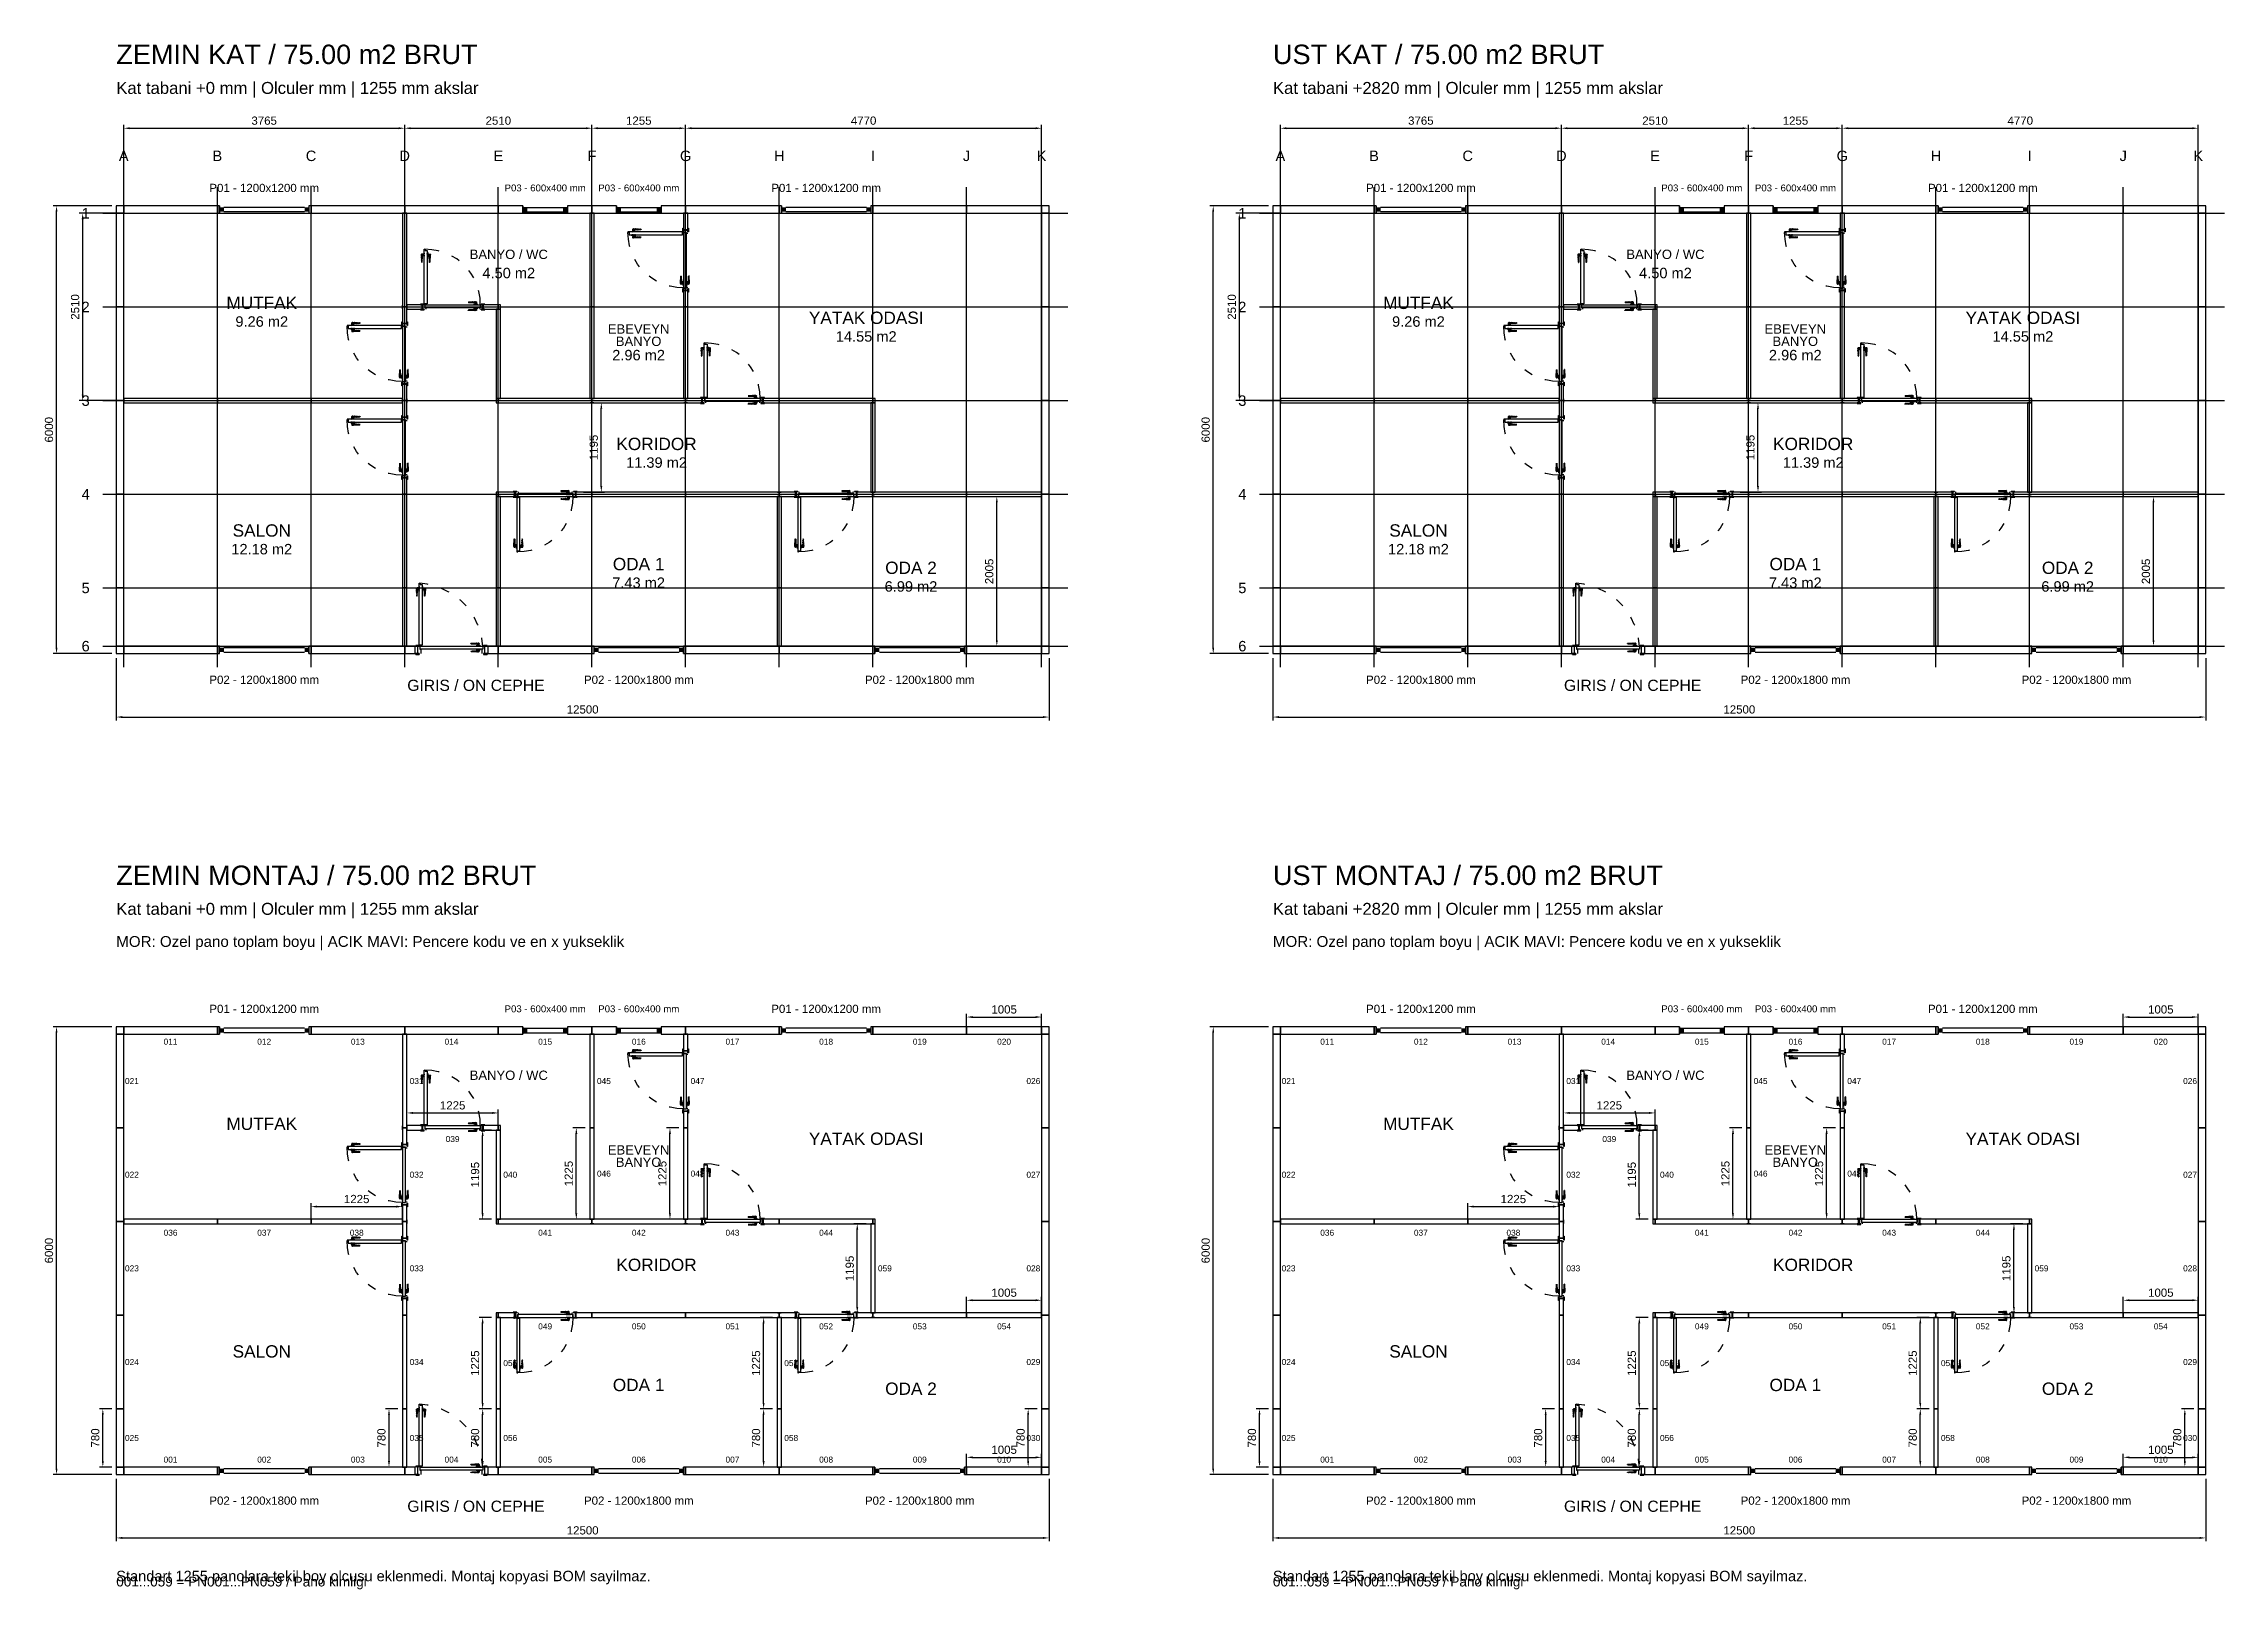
# Model space of a CAD drawing. Header units: millimetres. Extents: x -973 to 28250, y -35942 to 8545.
# Drawn here: x -973 to 28250, y -25539 to -4826 of the extents above; entities that cross this region are included whole.
import ezdxf
from ezdxf.enums import TextEntityAlignment as Align

# ---------------------------------------------------------------- set-up
doc = ezdxf.new("R2010")
doc.units = ezdxf.units.MM
for name, color, linetype in [('PENCERE', 10, 'Continuous'), ('R02_AKS', 8, 'Continuous'), ('R02_BAGLANTI', 3, 'Continuous'), ('R02_DUVAR', 7, 'Continuous'), ('R02_KOLON', 3, 'Continuous'), ('R02_OLCU', 4, 'Continuous'), ('R02_OZEL', 6, 'Continuous'), ('R02_PENCERE', 4, 'Continuous'), ('R02_YAZI', 7, 'Continuous')]:
    doc.layers.add(name, color=color, linetype=linetype)
doc.styles.get("Standard").update_dxf_attribs({"font": 'Arial.ttf'})
doc.dimstyles.new('ISO-25', dxfattribs={"dimtxt": 12, "dimasz": 3, "dimexe": 1.25, "dimexo": 0.625, "dimgap": 4, "dimtad": 1, "dimtxsty": 'Standard', "dimcen": 2.5, "dimadec": 0, "dimazin": 0, "dimtfac": 1, "dimtmove": 0, "dimatfit": 3, "dimfxl": 1, "dimarcsym": 0})

msp = doc.modelspace()

# ---------------------------------------------------------------- texts
at = {"layer": 'R02_AKS'}
for s, height, p in [('A', 140, (100, -6330)), ('B', 140, (1355, -6330)), ('C', 140, (2610, -6330)), ('D', 140, (3865, -6330)), ('E', 140, (5120, -6330)), ('F', 140, (6375, -6330)), ('G', 140, (7630, -6330)), ('H', 140, (8885, -6330)), ('I', 140, (10140, -6330)), ('J', 140, (11395, -6330)), ('K', 140, (12400, -6330)), ('A', 140, (15600, -6330)), ('B', 140, (16855, -6330)), ('C', 140, (18110, -6330)), ('D', 140, (19365, -6330)), ('E', 140, (20620, -6330)), ('F', 140, (21875, -6330)), ('G', 140, (23130, -6330)), ('H', 140, (24385, -6330)), ('I', 140, (25640, -6330)), ('J', 140, (26895, -6330)), ('K', 140, (27900, -6330)), ('1', 140, (-410, -7100)), ('1', 140, (15090, -7100)), ('2', 140, (-410, -8355)), ('2', 140, (15090, -8355)), ('3', 140, (-410, -9610)), ('3', 140, (15090, -9610)), ('4', 140, (-410, -10865)), ('4', 140, (15090, -10865)), ('5', 140, (-410, -12120)), ('5', 140, (15090, -12120)), ('6', 140, (-410, -12900)), ('6', 140, (15090, -12900)), ('011', 80, (727.5, -18200)), ('012', 80, (1982.5, -18200)), ('013', 80, (3237.5, -18200)), ('014', 80, (4492.5, -18200)), ('015', 80, (5747.5, -18200)), ('016', 80, (7002.5, -18200)), ('017', 80, (8257.5, -18200)), ('018', 80, (9512.5, -18200)), ('019', 80, (10767.5, -18200)), ('020', 80, (11897.5, -18200)), ('011', 80, (16227.5, -18200)), ('012', 80, (17482.5, -18200)), ('013', 80, (18737.5, -18200)), ('014', 80, (19992.5, -18200)), ('015', 80, (21247.5, -18200)), ('016', 80, (22502.5, -18200)), ('017', 80, (23757.5, -18200)), ('018', 80, (25012.5, -18200)), ('019', 80, (26267.5, -18200)), ('020', 80, (27397.5, -18200)), ('021', 80, (210, -18727.5)), ('031', 80, (4025, -18727.5)), ('045', 80, (6535, -18727.5)), ('047', 80, (7790, -18727.5)), ('026', 80, (12290, -18727.5)), ('021', 80, (15710, -18727.5)), ('031', 80, (19525, -18727.5)), ('045', 80, (22035, -18727.5)), ('047', 80, (23290, -18727.5)), ('026', 80, (27790, -18727.5)), ('039', 80, (4507.5, -19505)), ('039', 80, (20007.5, -19505)), ('022', 80, (210, -19982.5)), ('032', 80, (4025, -19982.5)), ('040', 80, (5280, -19982.5)), ('046', 80, (6535, -19967.5)), ('048', 80, (7790, -19967.5)), ('027', 80, (12290, -19982.5)), ('022', 80, (15710, -19982.5)), ('032', 80, (19525, -19982.5)), ('040', 80, (20780, -19982.5)), ('046', 80, (22035, -19967.5)), ('048', 80, (23290, -19967.5)), ('027', 80, (27790, -19982.5)), ('036', 80, (727.5, -20760)), ('037', 80, (1982.5, -20760)), ('038', 80, (3222.5, -20760)), ('041', 80, (5747.5, -20760)), ('042', 80, (7002.5, -20760)), ('043', 80, (8257.5, -20760)), ('044', 80, (9512.5, -20760)), ('036', 80, (16227.5, -20760)), ('037', 80, (17482.5, -20760)), ('038', 80, (18722.5, -20760)), ('041', 80, (21247.5, -20760)), ('042', 80, (22502.5, -20760)), ('043', 80, (23757.5, -20760)), ('044', 80, (25012.5, -20760)), ('023', 80, (210, -21237.5)), ('033', 80, (4025, -21237.5)), ('059', 80, (10300, -21237.5)), ('028', 80, (12290, -21237.5)), ('023', 80, (15710, -21237.5)), ('033', 80, (19525, -21237.5)), ('059', 80, (25800, -21237.5)), ('028', 80, (27790, -21237.5)), ('049', 80, (5747.5, -22015)), ('050', 80, (7002.5, -22015)), ('051', 80, (8257.5, -22015)), ('052', 80, (9512.5, -22015)), ('053', 80, (10767.5, -22015)), ('054', 80, (11897.5, -22015)), ('049', 80, (21247.5, -22015)), ('050', 80, (22502.5, -22015)), ('051', 80, (23757.5, -22015)), ('052', 80, (25012.5, -22015)), ('053', 80, (26267.5, -22015)), ('054', 80, (27397.5, -22015)), ('024', 80, (210, -22492.5)), ('034', 80, (4025, -22492.5)), ('055', 80, (5280, -22507.5)), ('057', 80, (9045, -22507.5)), ('029', 80, (12290, -22492.5)), ('024', 80, (15710, -22492.5)), ('034', 80, (19525, -22492.5)), ('055', 80, (20780, -22507.5)), ('057', 80, (24545, -22507.5)), ('029', 80, (27790, -22492.5)), ('025', 80, (210, -23510)), ('035', 80, (4025, -23510)), ('056', 80, (5280, -23510)), ('058', 80, (9045, -23510)), ('030', 80, (12290, -23510)), ('025', 80, (15710, -23510)), ('035', 80, (19525, -23510)), ('056', 80, (20780, -23510)), ('058', 80, (24545, -23510)), ('030', 80, (27790, -23510)), ('001', 80, (727.5, -23800)), ('002', 80, (1982.5, -23800)), ('003', 80, (3237.5, -23800)), ('004', 80, (4492.5, -23800)), ('005', 80, (5747.5, -23800)), ('006', 80, (7002.5, -23800)), ('007', 80, (8257.5, -23800)), ('008', 80, (9512.5, -23800)), ('009', 80, (10767.5, -23800)), ('010', 80, (11897.5, -23800)), ('001', 80, (16227.5, -23800)), ('002', 80, (17482.5, -23800)), ('003', 80, (18737.5, -23800)), ('004', 80, (19992.5, -23800)), ('005', 80, (21247.5, -23800)), ('006', 80, (22502.5, -23800)), ('007', 80, (23757.5, -23800)), ('008', 80, (25012.5, -23800)), ('009', 80, (26267.5, -23800)), ('010', 80, (27397.5, -23800))]:
    msp.add_text(s, height=height, dxfattribs=at).set_placement(p, align=Align.MIDDLE_CENTER)
at = {"layer": 'R02_PENCERE'}
for s, height, p in [('P01 - 1200x1200 mm', 110, (1982.5, -6760)), ('P03 - 600x400 mm', 92, (5747.5, -6760)), ('P03 - 600x400 mm', 92, (7002.5, -6760)), ('P01 - 1200x1200 mm', 110, (9512.5, -6760)), ('P01 - 1200x1200 mm', 110, (17482.5, -6760)), ('P03 - 600x400 mm', 92, (21247.5, -6760)), ('P03 - 600x400 mm', 92, (22502.5, -6760)), ('P01 - 1200x1200 mm', 110, (25012.5, -6760)), ('P02 - 1200x1800 mm', 110, (1982.5, -13350)), ('P02 - 1200x1800 mm', 110, (7002.5, -13350)), ('P02 - 1200x1800 mm', 110, (10767.5, -13350)), ('P02 - 1200x1800 mm', 110, (17482.5, -13350)), ('P02 - 1200x1800 mm', 110, (22502.5, -13350)), ('P02 - 1200x1800 mm', 110, (26267.5, -13350)), ('P01 - 1200x1200 mm', 110, (1982.5, -17760)), ('P03 - 600x400 mm', 92, (5747.5, -17760)), ('P03 - 600x400 mm', 92, (7002.5, -17760)), ('P01 - 1200x1200 mm', 110, (9512.5, -17760)), ('P01 - 1200x1200 mm', 110, (17482.5, -17760)), ('P03 - 600x400 mm', 92, (21247.5, -17760)), ('P03 - 600x400 mm', 92, (22502.5, -17760)), ('P01 - 1200x1200 mm', 110, (25012.5, -17760)), ('P02 - 1200x1800 mm', 110, (1982.5, -24350)), ('P02 - 1200x1800 mm', 110, (7002.5, -24350)), ('P02 - 1200x1800 mm', 110, (10767.5, -24350)), ('P02 - 1200x1800 mm', 110, (17482.5, -24350)), ('P02 - 1200x1800 mm', 110, (22502.5, -24350)), ('P02 - 1200x1800 mm', 110, (26267.5, -24350))]:
    msp.add_text(s, height=height, dxfattribs=at).set_placement(p, align=Align.MIDDLE_CENTER)
at = {"layer": 'R02_YAZI'}
for s, height, p in [('ZEMIN KAT / 75.00 m2 BRUT', 260, (0, -5100)), ('UST KAT / 75.00 m2 BRUT', 260, (15500, -5100)), ('Kat tabani +0 mm | Olculer mm | 1255 mm akslar', 160, (0, -5500)), ('Kat tabani +2820 mm | Olculer mm | 1255 mm akslar', 160, (15500, -5500)), ('GIRIS / ON CEPHE', 150, (3900, -13500)), ('GIRIS / ON CEPHE', 150, (19400, -13500)), ('ZEMIN MONTAJ / 75.00 m2 BRUT', 260, (0, -16100)), ('UST MONTAJ / 75.00 m2 BRUT', 260, (15500, -16100)), ('Kat tabani +0 mm | Olculer mm | 1255 mm akslar', 160, (0, -16500)), ('Kat tabani +2820 mm | Olculer mm | 1255 mm akslar', 160, (15500, -16500)), ('MOR: Ozel pano toplam boyu | ACIK MAVI: Pencere kodu ve en x yukseklik', 145, (0, -16930)), ('MOR: Ozel pano toplam boyu | ACIK MAVI: Pencere kodu ve en x yukseklik', 145, (15500, -16930)), ('GIRIS / ON CEPHE', 150, (3900, -24500)), ('GIRIS / ON CEPHE', 150, (19400, -24500)), ('001...059 = PN001...PN059 / Pano kimligi', 130, (0, -25500)), ('Standart 1255 panolara tekil boy olcusu eklenmedi. Montaj kopyasi BOM sayilmaz.', 140, (0, -25430)), ('001...059 = PN001...PN059 / Pano kimligi', 130, (15500, -25500)), ('Standart 1255 panolara tekil boy olcusu eklenmedi. Montaj kopyasi BOM sayilmaz.', 140, (15500, -25430))]:
    msp.add_text(s, height=height, dxfattribs=at).set_placement(p)
for s, height, p in [('BANYO / WC', 125, (5260, -7650)), ('BANYO / WC', 125, (20760, -7650)), ('4.50 m2', 140, (5260, -7900)), ('4.50 m2', 140, (20760, -7900)), ('MUTFAK', 165, (1950, -8300)), ('YATAK ODASI', 165, (10050, -8500)), ('MUTFAK', 165, (17450, -8300)), ('YATAK ODASI', 165, (25550, -8500)), ('9.26 m2', 140, (1950, -8550)), ('EBEVEYN', 125, (7000, -8650)), ('BANYO', 125, (7000, -8815)), ('14.55 m2', 140, (10050, -8750)), ('9.26 m2', 140, (17450, -8550)), ('EBEVEYN', 125, (22500, -8650)), ('BANYO', 125, (22500, -8815)), ('14.55 m2', 140, (25550, -8750)), ('2.96 m2', 140, (7000, -9000)), ('2.96 m2', 140, (22500, -9000)), ('KORIDOR', 165, (7240, -10190)), ('KORIDOR', 165, (22740, -10190)), ('11.39 m2', 140, (7240, -10440)), ('11.39 m2', 140, (22740, -10440)), ('SALON', 165, (1950, -11350)), ('SALON', 165, (17450, -11350)), ('12.18 m2', 140, (1950, -11600)), ('12.18 m2', 140, (17450, -11600)), ('7.43 m2', 140, (7000, -12050)), ('ODA 1', 165, (7000, -11800)), ('ODA 2', 165, (10650, -11850)), ('7.43 m2', 140, (22500, -12050)), ('ODA 1', 165, (22500, -11800)), ('ODA 2', 165, (26150, -11850)), ('6.99 m2', 140, (10650, -12100)), ('6.99 m2', 140, (26150, -12100)), ('BANYO / WC', 125, (5260, -18650)), ('BANYO / WC', 125, (20760, -18650)), ('MUTFAK', 165, (1950, -19300)), ('MUTFAK', 165, (17450, -19300)), ('YATAK ODASI', 165, (10050, -19500)), ('YATAK ODASI', 165, (25550, -19500)), ('EBEVEYN', 125, (7000, -19650)), ('BANYO', 125, (7000, -19815)), ('EBEVEYN', 125, (22500, -19650)), ('BANYO', 125, (22500, -19815)), ('KORIDOR', 165, (7240, -21190)), ('KORIDOR', 165, (22740, -21190)), ('SALON', 165, (1950, -22350)), ('SALON', 165, (17450, -22350)), ('ODA 1', 165, (7000, -22800)), ('ODA 2', 165, (10650, -22850)), ('ODA 1', 165, (22500, -22800)), ('ODA 2', 165, (26150, -22850))]:
    msp.add_text(s, height=height, dxfattribs=at).set_placement(p, align=Align.MIDDLE_CENTER)

# ---------------------------------------------------------------- blocks, each defined once
blk = doc.blocks.new('R02_CK_D01_H_1_1_P')
blk.add_lwpolyline([(0, 0), (1255, 0), (1255, 100), (0, 100)], close=True)
blk = doc.blocks.new('R02_SRC_P02')
at = {"layer": 'PENCERE', "color": 1}
for p, q in [((53839.9, 6703.8), (53839.9, 6713.8)), ((53845.9, 6711.8), (53953.9, 6711.8)), ((53845.9, 6705.8), (53953.9, 6705.8)), ((53959.9, 6703.8), (53959.9, 6713.8))]:
    blk.add_line(p, q, dxfattribs=at)
for points in [[(53839.9, 6705.8), (53845.9, 6705.8), (53839.9, 6711.8), (53845.9, 6711.8)], [(53959.9, 6705.8), (53953.9, 6705.8), (53959.9, 6711.8), (53953.9, 6711.8)]]:
    blk.add_solid(points, dxfattribs=at)
blk = doc.blocks.new('R02_CK_D02_H_1_1_P')
for points in [[(0, 0), (27.5, 0), (27.5, 100), (0, 100)], [(1227.5, 0), (1255, 0), (1255, 100), (1227.5, 100)]]:
    blk.add_lwpolyline(points, close=True)
at = {"xscale": 10, "yscale": 10}
blk.add_blockref('R02_SRC_P02', (-538371.2443, -67038.23149), dxfattribs=at)
blk = doc.blocks.new('R02_SRC_K02')
at = {"color": 133, "linetype": 'Continuous', "lineweight": 25, "true_color": 0x6ec1dd}
for p, q in [((54374.5, 7161.4), (54374.5, 7079.9)), ((54378.5, 7078.5), (54378.5, 7162.8)), ((54370.3, 7155.8), (54370.9, 7155.2)), ((54370.3, 7155.5), (54370.9, 7145.6)), ((54370.9, 7155.2), (54370.3, 7155.2)), ((54370.9, 7154.6), (54370.3, 7154.6)), ((54370.6, 7156.3), (54371.7, 7156.3)), ((54370.6, 7156), (54370.6, 7156)), ((54370.6, 7156), (54371.2, 7155.5)), ((54370.6, 7154.1), (54370.9, 7154.6)), ((54370.6, 7153.8), (54371.2, 7154.3)), ((54370.6, 7153.8), (54370.6, 7153.8)), ((54371.2, 7152.4), (54370.6, 7153.5)), ((54370.6, 7153.5), (54371.7, 7153.5)), ((54370.6, 7153.5), (54370.6, 7153.5)), ((54370.6, 7153.5), (54371.2, 7152.7)), ((54370.6, 7152.9), (54370.9, 7152.4)), ((54370.9, 7152.4), (54370.6, 7152.4)), ((54370.9, 7152.1), (54370.6, 7152.1)), ((54370.6, 7151.8), (54370.9, 7152.1)), ((54370.6, 7151), (54371.2, 7151.8)), ((54370.6, 7151), (54371.7, 7151)), ((54370.6, 7151), (54370.6, 7151)), ((54370.6, 7151), (54370.6, 7151)), ((54370.6, 7151), (54371.2, 7150.1)), ((54370.6, 7150.1), (54370.9, 7149.8)), ((54370.9, 7149.8), (54370.6, 7149.8)), ((54371.2, 7149.6), (54370.6, 7148.7)), ((54370.9, 7149.3), (54370.6, 7149.3)), ((54370.6, 7149.3), (54370.9, 7149.3)), ((54370.6, 7148.4), (54371.2, 7149.3)), ((54370.9, 7156.3), (54370.9, 7156.3)), ((54370.9, 7156.3), (54370.9, 7156)), ((54371.7, 7156), (54370.9, 7156)), ((54370.9, 7155.5), (54370.9, 7155.2)), ((54370.9, 7155.5), (54371.2, 7155.5)), ((54371.2, 7154.9), (54370.9, 7155.2)), ((54371.2, 7154.9), (54370.9, 7154.6)), ((54370.9, 7154.3), (54370.9, 7154.6)), ((54370.9, 7154.3), (54371.2, 7154.3)), ((54370.9, 7153.5), (54370.9, 7153.8)), ((54371.7, 7153.8), (54370.9, 7153.8)), ((54370.9, 7153.5), (54370.9, 7153.5)), ((54371.7, 7153.5), (54370.9, 7153.5)), ((54370.9, 7152.7), (54370.9, 7152.4)), ((54370.9, 7152.7), (54371.2, 7152.7)), ((54371.2, 7152.4), (54370.9, 7152.4)), ((54371.2, 7152.4), (54370.9, 7152.1)), ((54370.9, 7151.8), (54370.9, 7152.1)), ((54370.9, 7151.8), (54371.2, 7151.8)), ((54370.9, 7151), (54370.9, 7151.2)), ((54371.7, 7151.2), (54370.9, 7151.2)), ((54370.9, 7151), (54370.9, 7150.7)), ((54371.7, 7150.7), (54370.9, 7150.7)), ((54370.9, 7150.1), (54370.9, 7149.8)), ((54370.9, 7150.1), (54371.2, 7150.1)), ((54371.2, 7149.6), (54370.9, 7149.8)), ((54371.2, 7149.6), (54370.9, 7149.3)), ((54370.9, 7149.3), (54370.9, 7149.3)), ((54370.9, 7149.3), (54371.2, 7149.3)), ((54370.9, 7148.4), (54371.7, 7148.4)), ((54370.9, 7148.4), (54370.9, 7148.4)), ((54370.9, 7148.4), (54370.9, 7148.1)), ((54371.7, 7148.4), (54370.9, 7148.4)), ((54371.4, 7148.1), (54370.9, 7148.1)), ((54370.9, 7148.1), (54371.2, 7147.3)), ((54371.2, 7147), (54370.9, 7147.6)), ((54371.2, 7147), (54370.9, 7147.3)), ((54370.9, 7147.3), (54370.9, 7147.3)), ((54370.9, 7147.3), (54371.2, 7147.3)), ((54370.9, 7147.3), (54370.9, 7147.3)), ((54370.9, 7147.3), (54370.9, 7147.3)), ((54371.2, 7147), (54370.9, 7146.7)), ((54370.9, 7146.7), (54370.9, 7146.7)), ((54370.9, 7145.9), (54371.2, 7146.5)), ((54370.9, 7145.6), (54370.9, 7145.9)), ((54371.4, 7145.9), (54370.9, 7145.9)), ((54370.9, 7145.6), (54371.4, 7145.6)), ((54370.9, 7145.6), (54370.9, 7145.6)), ((54371.7, 7156.3), (54371.2, 7156.3)), ((54371.2, 7155.2), (54371.4, 7156)), ((54371.2, 7154.9), (54371.2, 7155.2)), ((54371.2, 7154.9), (54371.4, 7154.9)), ((54371.2, 7154.9), (54371.2, 7154.6)), ((54371.2, 7154.9), (54371.4, 7154.9)), ((54371.2, 7154.6), (54371.4, 7153.8)), ((54371.2, 7152.7), (54371.4, 7153.5)), ((54371.2, 7152.4), (54371.2, 7152.7)), ((54371.2, 7152.4), (54371.4, 7152.4)), ((54371.7, 7151.2), (54371.2, 7152.1)), ((54371.2, 7152.1), (54371.2, 7151.8)), ((54371.2, 7152.1), (54371.4, 7152.1)), ((54371.2, 7151.8), (54371.4, 7151.2)), ((54371.2, 7149.8), (54371.4, 7150.7)), ((54371.7, 7150.4), (54371.2, 7149.8)), ((54371.2, 7149.8), (54371.2, 7149.8)), ((54371.2, 7149.8), (54371.4, 7149.8)), ((54371.2, 7149.6), (54371.2, 7149.3)), ((54371.2, 7149.6), (54371.4, 7149.6)), ((54371.2, 7149.3), (54371.4, 7148.4)), ((54371.2, 7147.3), (54371.4, 7148.1)), ((54371.2, 7147), (54371.2, 7147.3)), ((54371.2, 7147), (54371.4, 7147)), ((54371.4, 7146.5), (54371.2, 7146.7)), ((54371.2, 7146.7), (54371.2, 7146.7)), ((54371.2, 7146.7), (54371.4, 7146.7)), ((54371.2, 7146.7), (54371.4, 7145.9)), ((54371.2, 7145.6), (54371.2, 7145.6)), ((54371.2, 7145.6), (54371.2, 7145.6)), ((54371.2, 7145.6), (54371.2, 7145.6)), ((54371.4, 7156.6), (54371.4, 7156.3)), ((54371.4, 7156.6), (54371.4, 7156.3)), ((54373.7, 7156.6), (54371.4, 7156.6)), ((54371.7, 7155.8), (54371.4, 7156)), ((54371.4, 7154.9), (54372, 7155.8)), ((54371.7, 7154.9), (54371.4, 7155.2)), ((54372.6, 7155.2), (54371.4, 7155.2)), ((54371.7, 7154.9), (54371.4, 7154.6)), ((54371.4, 7154.9), (54371.7, 7154.1)), ((54372.6, 7154.6), (54371.4, 7154.6)), ((54371.4, 7145.6), (54371.7, 7154.3)), ((54371.7, 7154.1), (54371.4, 7153.8)), ((54371.7, 7153.2), (54371.4, 7153.5)), ((54371.4, 7152.4), (54371.7, 7152.9)), ((54371.7, 7152.4), (54371.4, 7152.4)), ((54371.7, 7152.4), (54371.4, 7152.1)), ((54371.7, 7152.4), (54371.4, 7152.4)), ((54371.7, 7152.1), (54371.4, 7152.1)), ((54371.4, 7152.1), (54371.7, 7151.8)), ((54371.7, 7151.2), (54371.4, 7151.2)), ((54371.7, 7150.4), (54371.4, 7150.7)), ((54371.4, 7149.8), (54371.7, 7150.1)), ((54371.7, 7149.6), (54371.4, 7149.8)), ((54371.7, 7149.8), (54371.4, 7149.8)), ((54371.7, 7149.6), (54371.4, 7149.3)), ((54371.4, 7149.6), (54371.7, 7149.3)), ((54371.7, 7149.3), (54371.4, 7149.3)), ((54371.7, 7148.7), (54371.4, 7148.4)), ((54371.4, 7148.1), (54371.4, 7148.1)), ((54371.4, 7147), (54371.4, 7147.3)), ((54371.4, 7146.7), (54371.4, 7146.7)), ((54372, 7156.3), (54371.7, 7156.6)), ((54371.7, 7156.3), (54371.7, 7156.3)), ((54371.7, 7156.3), (54371.7, 7156)), ((54371.7, 7155.8), (54372, 7155.8)), ((54371.7, 7154.1), (54371.7, 7154.1)), ((54371.7, 7153.5), (54371.7, 7153.8)), ((54371.7, 7153.5), (54371.7, 7153.5)), ((54371.7, 7153.2), (54371.7, 7153.2)), ((54371.7, 7151.2), (54371.7, 7151.2)), ((54371.7, 7151.2), (54371.7, 7151.2)), ((54371.7, 7150.7), (54371.7, 7150.7)), ((54372, 7156.3), (54372, 7156.6)), ((54372, 7156.3), (54372.3, 7156.3)), ((54372.6, 7154.9), (54372, 7156)), ((54372, 7156), (54372, 7155.8)), ((54372, 7156), (54372.3, 7156)), ((54372, 7155.8), (54372.3, 7155.2)), ((54373.7, 7154.6), (54372, 7154.6)), ((54372, 7154.3), (54372, 7154.3)), ((54372.3, 7156.3), (54372.3, 7156.6)), ((54372.6, 7156.3), (54372.3, 7156.3)), ((54372.6, 7156.3), (54372.3, 7156)), ((54373.1, 7156.3), (54372.3, 7156.3)), ((54373.1, 7156), (54372.3, 7156)), ((54372.3, 7156), (54372.6, 7155.5)), ((54372.6, 7155.5), (54372.3, 7155.2)), ((54372.6, 7154.6), (54372.3, 7154.6)), ((54372.3, 7154.6), (54372.3, 7154.6)), ((54372.6, 7155.2), (54373.1, 7156)), ((54372.6, 7155.5), (54372.6, 7155.5)), ((54372.6, 7154.9), (54372.6, 7155.2)), ((54372.8, 7154.9), (54372.6, 7155.2)), ((54372.6, 7154.9), (54372.6, 7154.6)), ((54372.6, 7154.9), (54372.6, 7154.6)), ((54372.8, 7154.9), (54372.6, 7154.6)), ((54372.6, 7154.6), (54372.6, 7154.6)), ((54372.8, 7154.6), (54372.8, 7154.9)), ((54372.8, 7154.9), (54373.1, 7154.9)), ((54372.8, 7154.9), (54373.1, 7154.9)), ((54373.1, 7156.6), (54373.1, 7156.3)), ((54373.1, 7156.6), (54373.1, 7156.3)), ((54373.4, 7156.3), (54373.1, 7156.3)), ((54373.4, 7156.3), (54373.1, 7156)), ((54373.1, 7155.8), (54373.1, 7156)), ((54373.1, 7155.8), (54373.4, 7155.8)), ((54373.1, 7154.9), (54373.4, 7155.8)), ((54373.1, 7154.9), (54373.1, 7155.2)), ((54373.7, 7155.2), (54373.1, 7155.2)), ((54373.1, 7154.9), (54373.1, 7154.6)), ((54373.1, 7154.9), (54373.1, 7154.6)), ((54373.7, 7154.6), (54373.1, 7154.6)), ((54373.4, 7156.3), (54373.4, 7156.6)), ((54373.4, 7156.3), (54373.4, 7156.6)), ((54373.4, 7156.3), (54373.7, 7156.3)), ((54373.7, 7156), (54373.4, 7156)), ((54373.4, 7156), (54373.4, 7155.8)), ((54373.4, 7156), (54373.7, 7156)), ((54373.4, 7155.8), (54373.7, 7155.5)), ((54373.7, 7156.9), (54373.7, 7156.9)), ((54373.7, 7156.3), (54374, 7156.6)), ((54373.7, 7156.3), (54374, 7156.3)), ((54373.7, 7156.3), (54373.7, 7156.3)), ((54374, 7155.5), (54373.7, 7156)), ((54373.7, 7156), (54373.7, 7156)), ((54373.7, 7155.5), (54374, 7155.2)), ((54374, 7155.2), (54373.7, 7155.2)), ((54373.7, 7154.9), (54374, 7154.9)), ((54374, 7154.6), (54373.7, 7154.6)), ((54373.7, 7154.3), (54374, 7154.6)), ((54374, 7154.3), (54373.7, 7154.1)), ((54373.7, 7154.1), (54374, 7154.1)), ((54373.7, 7154.1), (54373.7, 7154.1)), ((54374, 7158.6), (54374.3, 7158)), ((54374, 7158.6), (54374, 7152.4)), ((54374.5, 7158.6), (54374, 7158.6)), ((54374, 7158), (54374, 7158)), ((54374, 7158), (54374.3, 7158)), ((54374, 7157.4), (54374, 7157.7)), ((54374, 7157.7), (54374, 7157.7)), ((54374, 7157.4), (54374, 7157.4)), ((54374.3, 7157.4), (54374, 7156.9)), ((54374, 7157.4), (54374, 7157.4)), ((54374, 7157.4), (54374, 7157.4)), ((54374, 7157.2), (54374, 7157.2)), ((54374, 7157.2), (54374.3, 7157.2)), ((54374, 7156.6), (54374.3, 7157.2)), ((54374, 7156.3), (54374.5, 7156.3)), ((54374, 7156.3), (54374, 7156.3)), ((54374, 7156.3), (54374, 7156)), ((54374, 7156.3), (54374, 7156.3)), ((54374.5, 7156.3), (54374, 7156.3)), ((54374, 7156), (54374, 7156)), ((54374, 7156), (54374, 7156)), ((54374.5, 7156), (54374, 7156)), ((54374, 7155.5), (54374, 7155.2)), ((54374, 7155.5), (54374.3, 7155.5)), ((54374, 7154.9), (54374, 7155.2)), ((54374, 7155.2), (54374, 7155.2)), ((54374, 7155.2), (54374, 7155.2)), ((54374, 7154.9), (54374, 7154.9)), ((54374, 7154.9), (54374, 7154.6)), ((54374, 7154.3), (54374, 7154.6)), ((54374, 7154.6), (54374, 7154.6)), ((54374, 7154.6), (54374, 7154.6)), ((54374, 7154.3), (54374.3, 7154.3)), ((54374, 7154.1), (54374.3, 7154.3)), ((54374, 7153.5), (54374, 7153.8)), ((54374.5, 7153.8), (54374, 7153.8)), ((54374, 7153.5), (54374.5, 7153.5)), ((54374, 7153.5), (54374, 7153.5)), ((54374.5, 7153.5), (54374, 7153.5)), ((54374, 7153.2), (54374.3, 7152.7)), ((54374, 7152.4), (54374, 7152.7)), ((54374, 7152.7), (54374, 7152.7)), ((54374, 7152.7), (54374.3, 7152.7)), ((54374.5, 7152.4), (54374, 7152.4)), ((54374.3, 7158), (54374.5, 7158.3)), ((54374.5, 7158), (54374.3, 7157.7)), ((54374.3, 7157.7), (54374.3, 7158)), ((54374.3, 7157.7), (54374.5, 7157.7)), ((54374.3, 7157.4), (54374.5, 7157.4)), ((54374.3, 7157.4), (54374.3, 7157.2)), ((54374.3, 7157.4), (54374.5, 7157.4)), ((54374.3, 7157.2), (54374.5, 7156.9)), ((54374.3, 7155.2), (54374.5, 7155.8)), ((54374.3, 7154.9), (54374.3, 7155.2)), ((54374.3, 7154.9), (54374.5, 7154.9)), ((54374.3, 7154.9), (54374.5, 7154.9)), ((54374.3, 7154.9), (54374.3, 7154.6)), ((54374.3, 7154.9), (54374.5, 7154.9)), ((54374.3, 7154.6), (54374.5, 7154.1)), ((54374.3, 7152.7), (54374.5, 7152.9)), ((54374.5, 7152.7), (54374.3, 7152.4)), ((54374.3, 7152.4), (54374.3, 7152.7)), ((54378.5, 7158.6), (54378.8, 7158)), ((54378.5, 7158), (54378.5, 7157.7)), ((54378.5, 7158), (54378.8, 7158)), ((54378.8, 7157.4), (54378.5, 7157.7)), ((54378.5, 7157.7), (54378.5, 7157.7)), ((54378.8, 7157.4), (54378.5, 7156.9)), ((54378.8, 7157.4), (54378.5, 7157.4)), ((54378.5, 7157.2), (54378.5, 7157.4)), ((54378.5, 7157.4), (54378.5, 7157.4)), ((54378.5, 7157.2), (54378.8, 7157.2)), ((54378.5, 7156.3), (54378.8, 7157.2)), ((54378.5, 7156.3), (54379.1, 7156.3)), ((54378.5, 7156.3), (54378.5, 7156.3)), ((54378.5, 7156.3), (54378.5, 7156)), ((54379.1, 7156.3), (54378.5, 7156.3)), ((54379.1, 7156), (54378.5, 7156)), ((54378.5, 7156), (54378.8, 7155.5)), ((54378.5, 7155.5), (54378.5, 7155.2)), ((54378.5, 7155.5), (54378.8, 7155.5)), ((54378.8, 7154.9), (54378.5, 7155.2)), ((54378.5, 7155.2), (54378.5, 7155.2)), ((54378.8, 7154.9), (54378.5, 7154.6)), ((54378.5, 7154.3), (54378.5, 7154.6)), ((54378.5, 7154.6), (54378.5, 7154.6)), ((54378.5, 7154.3), (54378.8, 7154.3)), ((54378.5, 7153.8), (54378.8, 7154.3)), ((54378.5, 7153.5), (54378.5, 7153.8)), ((54379.1, 7153.8), (54378.5, 7153.8)), ((54378.5, 7153.5), (54379.1, 7153.5)), ((54378.5, 7153.5), (54378.5, 7153.5)), ((54379.1, 7153.5), (54378.5, 7153.5)), ((54378.5, 7153.2), (54378.8, 7152.7)), ((54378.8, 7152.4), (54378.5, 7152.9)), ((54378.5, 7152.7), (54378.5, 7152.4)), ((54378.5, 7152.7), (54378.8, 7152.7)), ((54378.8, 7158), (54379.1, 7158.3)), ((54378.8, 7157.7), (54378.8, 7158)), ((54379.1, 7157.7), (54378.8, 7157.7)), ((54378.8, 7157.7), (54379.1, 7157.7)), ((54378.8, 7157.4), (54378.8, 7157.2)), ((54378.8, 7157.4), (54379.1, 7157.4)), ((54378.8, 7157.2), (54379.1, 7156.9)), ((54378.8, 7154.9), (54378.8, 7155.2)), ((54378.8, 7154.9), (54379.1, 7154.9)), ((54378.8, 7154.9), (54378.8, 7154.6)), ((54378.8, 7154.9), (54379.1, 7154.9)), ((54378.8, 7154.6), (54379.1, 7154.3)), ((54378.8, 7152.7), (54379.1, 7152.9)), ((54378.8, 7152.4), (54378.8, 7152.7)), ((54379.3, 7156.9), (54379.1, 7156.9)), ((54379.1, 7156.9), (54379.1, 7156.3)), ((54379.3, 7156.6), (54379.1, 7156.3)), ((54379.1, 7156.3), (54379.3, 7156.3)), ((54379.3, 7156.3), (54379.1, 7156.3)), ((54379.3, 7156), (54379.1, 7156)), ((54379.3, 7154.9), (54379.1, 7155.2)), ((54379.3, 7155.2), (54379.1, 7155.2)), ((54379.1, 7154.9), (54379.3, 7155.2)), ((54379.1, 7154.9), (54379.3, 7154.9)), ((54379.1, 7154.9), (54379.1, 7154.9)), ((54379.1, 7154.9), (54379.1, 7154.9)), ((54379.1, 7154.9), (54379.3, 7154.6)), ((54379.3, 7154.6), (54379.1, 7154.6)), ((54379.3, 7154.6), (54379.1, 7154.6)), ((54379.1, 7154.3), (54379.1, 7154.1)), ((54379.3, 7156.9), (54379.3, 7154.1)), ((54379.6, 7156.3), (54379.3, 7156.6)), ((54379.3, 7156.6), (54381.3, 7156.6)), ((54379.3, 7156.3), (54379.3, 7156.3)), ((54379.3, 7156.3), (54379.3, 7156.3)), ((54379.3, 7156.3), (54379.3, 7156)), ((54379.3, 7156.3), (54379.3, 7156.3)), ((54379.3, 7156), (54379.3, 7156)), ((54379.3, 7155.8), (54379.6, 7155.8)), ((54379.3, 7155.2), (54379.6, 7155.8)), ((54380.2, 7155.2), (54379.3, 7155.2)), ((54379.3, 7154.9), (54379.3, 7154.6)), ((54380.2, 7154.6), (54379.3, 7154.6)), ((54379.3, 7154.6), (54380.7, 7154.6)), ((54379.6, 7156.3), (54379.6, 7156.6)), ((54379.6, 7156.3), (54379.9, 7156.3)), ((54380.2, 7154.9), (54379.6, 7156)), ((54379.6, 7156), (54379.6, 7155.8)), ((54379.6, 7156), (54379.9, 7156)), ((54379.6, 7155.8), (54379.9, 7155.2)), ((54379.9, 7156.3), (54379.9, 7156.6)), ((54380.2, 7156.3), (54379.9, 7156.3)), ((54380.2, 7156.3), (54379.9, 7156)), ((54380.7, 7156.3), (54379.9, 7156.3)), ((54380.7, 7156), (54379.9, 7156)), ((54379.9, 7156), (54380.2, 7155.5)), ((54380.2, 7155.5), (54379.9, 7155.2)), ((54380.2, 7154.6), (54379.9, 7154.6)), ((54379.9, 7154.6), (54379.9, 7154.6)), ((54380.2, 7155.2), (54380.7, 7156)), ((54380.2, 7155.5), (54380.2, 7155.5)), ((54380.2, 7154.9), (54380.2, 7155.2)), ((54380.5, 7154.9), (54380.2, 7155.2)), ((54380.2, 7154.9), (54380.2, 7154.6)), ((54380.2, 7154.9), (54380.2, 7154.6)), ((54380.5, 7154.9), (54380.2, 7154.6)), ((54380.2, 7154.6), (54380.2, 7154.6)), ((54380.5, 7154.6), (54380.5, 7154.9)), ((54380.5, 7154.9), (54380.7, 7154.9)), ((54380.5, 7154.9), (54380.7, 7154.9)), ((54380.7, 7156.6), (54380.7, 7156.3)), ((54380.7, 7156.6), (54380.7, 7156.3)), ((54381, 7156.3), (54380.7, 7156.3)), ((54381, 7156.3), (54380.7, 7156)), ((54380.7, 7155.8), (54380.7, 7156)), ((54380.7, 7155.8), (54381, 7155.8)), ((54380.7, 7154.9), (54381, 7155.8)), ((54380.7, 7154.9), (54380.7, 7155.2)), ((54381.6, 7155.2), (54380.7, 7155.2)), ((54380.7, 7154.9), (54380.7, 7154.6)), ((54380.7, 7154.9), (54380.7, 7154.3)), ((54381.6, 7154.6), (54380.7, 7154.6)), ((54380.7, 7154.3), (54380.7, 7154.3)), ((54381, 7156.3), (54381, 7156.6)), ((54381, 7156.3), (54381, 7156.6)), ((54381, 7156.3), (54381.3, 7156.3)), ((54381, 7156), (54381, 7155.8)), ((54381, 7156), (54381.3, 7156)), ((54381, 7155.8), (54381.6, 7155.2)), ((54381, 7153.8), (54381.6, 7154.6)), ((54381.3, 7145.6), (54381, 7154.3)), ((54381, 7154.1), (54381, 7154.1)), ((54381, 7154.1), (54381, 7154.1)), ((54381, 7153.8), (54381, 7153.8)), ((54381, 7153.8), (54381.3, 7153.8)), ((54381, 7153.5), (54382.4, 7153.5)), ((54381, 7153.5), (54381, 7153.5)), ((54381, 7153.5), (54381, 7153.2)), ((54381, 7153.5), (54381.3, 7153.5)), ((54381, 7153.2), (54381, 7153.2)), ((54381, 7153.2), (54381, 7153.2)), ((54381, 7153.2), (54381.6, 7152.4)), ((54381, 7152.4), (54381.6, 7152.4)), ((54381.6, 7152.4), (54381, 7152.4)), ((54381.6, 7152.1), (54381, 7152.1)), ((54381, 7151.5), (54381.6, 7152.1)), ((54381, 7151), (54382.2, 7151)), ((54381, 7151), (54381, 7151)), ((54381, 7151), (54381.3, 7151)), ((54381, 7151), (54381, 7151)), ((54381, 7151), (54381.3, 7151)), ((54381, 7150.4), (54381.6, 7149.8)), ((54381.3, 7156.3), (54381.6, 7156.6)), ((54381.3, 7156), (54381.9, 7155.5)), ((54381.3, 7153.8), (54381.9, 7154.3)), ((54381.3, 7153.5), (54381.9, 7152.7)), ((54381.3, 7151), (54381.9, 7151.8)), ((54381.3, 7151), (54381.9, 7150.1)), ((54381.6, 7149.8), (54381.3, 7149.8)), ((54381.3, 7149.6), (54381.6, 7149.6)), ((54381.9, 7149.6), (54381.3, 7148.7)), ((54381.6, 7149.3), (54381.3, 7149.3)), ((54381.3, 7149), (54381.6, 7149.3)), ((54381.3, 7148.4), (54381.9, 7149.3)), ((54381.3, 7148.4), (54382.2, 7148.4)), ((54381.3, 7148.4), (54381.3, 7148.4)), ((54381.3, 7148.1), (54381.3, 7148.1)), ((54381.3, 7148.1), (54381.9, 7147.3)), ((54381.9, 7147), (54381.3, 7147.9)), ((54381.3, 7147.6), (54381.6, 7147.3)), ((54381.6, 7147.3), (54381.3, 7147.3)), ((54381.3, 7147), (54381.6, 7147)), ((54381.6, 7146.7), (54381.3, 7146.7)), ((54381.3, 7146.5), (54381.6, 7146.7)), ((54381.3, 7145.9), (54381.9, 7146.5)), ((54381.3, 7145.9), (54381.3, 7145.9)), ((54381.3, 7145.6), (54381.9, 7145.6)), ((54381.6, 7156.3), (54381.6, 7156.3)), ((54381.6, 7156.3), (54381.6, 7156)), ((54381.6, 7156.3), (54381.6, 7156.3)), ((54382.2, 7156), (54381.6, 7156)), ((54381.6, 7155.5), (54381.6, 7155.2)), ((54381.6, 7155.5), (54381.9, 7155.5)), ((54381.6, 7154.9), (54381.6, 7155.2)), ((54381.6, 7154.9), (54381.6, 7154.6)), ((54381.6, 7154.3), (54381.6, 7154.6)), ((54381.6, 7154.3), (54381.9, 7154.3)), ((54381.6, 7153.5), (54381.6, 7153.8)), ((54382.4, 7153.8), (54381.6, 7153.8)), ((54381.6, 7153.5), (54381.6, 7153.5)), ((54382.4, 7153.5), (54381.6, 7153.5)), ((54381.6, 7152.7), (54381.6, 7152.4)), ((54381.6, 7152.7), (54381.9, 7152.7)), ((54381.6, 7152.4), (54381.6, 7152.4)), ((54381.6, 7152.4), (54381.6, 7152.1)), ((54381.6, 7151.8), (54381.6, 7152.1)), ((54381.6, 7151.8), (54381.9, 7151.8)), ((54381.6, 7151), (54381.6, 7151.2)), ((54382.2, 7151.2), (54381.6, 7151.2)), ((54381.6, 7151), (54381.6, 7150.7)), ((54382.2, 7150.7), (54381.6, 7150.7)), ((54381.6, 7150.1), (54381.6, 7149.8)), ((54381.6, 7150.1), (54381.9, 7150.1)), ((54381.6, 7149.6), (54381.6, 7149.8)), ((54381.6, 7149.6), (54381.6, 7149.3)), ((54381.6, 7149.3), (54381.6, 7149.3)), ((54381.6, 7149.3), (54381.9, 7149.3)), ((54381.6, 7148.4), (54381.6, 7148.4)), ((54381.6, 7148.4), (54381.6, 7148.1)), ((54382.2, 7148.4), (54381.6, 7148.4)), ((54382.2, 7148.1), (54381.6, 7148.1)), ((54381.6, 7147), (54381.6, 7147.3)), ((54381.6, 7147.3), (54381.6, 7147.3)), ((54381.6, 7147.3), (54381.9, 7147.3)), ((54381.6, 7147), (54381.6, 7146.7)), ((54381.6, 7146.5), (54381.6, 7146.7)), ((54381.6, 7146.5), (54381.9, 7146.5)), ((54381.6, 7145.6), (54381.6, 7145.9)), ((54381.9, 7145.9), (54381.6, 7145.9)), ((54381.6, 7145.6), (54381.6, 7145.6)), ((54381.6, 7145.6), (54381.6, 7145.6)), ((54381.9, 7155.2), (54382.2, 7156)), ((54381.9, 7154.9), (54381.9, 7155.2)), ((54381.9, 7154.9), (54382.4, 7154.9)), ((54381.9, 7154.9), (54382.2, 7154.9)), ((54381.9, 7154.9), (54381.9, 7154.6)), ((54381.9, 7154.9), (54382.2, 7154.9)), ((54381.9, 7154.6), (54382.2, 7153.8)), ((54381.9, 7152.7), (54382.2, 7153.5)), ((54381.9, 7152.4), (54381.9, 7152.7)), ((54381.9, 7152.4), (54382.2, 7152.4)), ((54381.9, 7152.4), (54382.2, 7152.4)), ((54382.2, 7151.5), (54381.9, 7152.1)), ((54381.9, 7152.1), (54381.9, 7151.8)), ((54381.9, 7152.1), (54382.2, 7152.1)), ((54381.9, 7151.8), (54382.2, 7151.2)), ((54381.9, 7149.8), (54382.2, 7150.7)), ((54382.2, 7150.1), (54381.9, 7149.8)), ((54381.9, 7149.8), (54381.9, 7149.8)), ((54381.9, 7149.8), (54382.2, 7149.8)), ((54381.9, 7149.6), (54382.2, 7149.6)), ((54381.9, 7149.6), (54381.9, 7149.3)), ((54381.9, 7149.6), (54382.2, 7149.6)), ((54381.9, 7149.3), (54382.2, 7148.7)), ((54381.9, 7147.3), (54382.2, 7147.9)), ((54381.9, 7147), (54381.9, 7147.3)), ((54381.9, 7147), (54382.2, 7147)), ((54381.9, 7147), (54382.2, 7147)), ((54382.2, 7146.7), (54381.9, 7146.7)), ((54381.9, 7146.7), (54381.9, 7146.7)), ((54381.9, 7146.7), (54382.2, 7146.7)), ((54381.9, 7146.7), (54381.9, 7146.2)), ((54381.9, 7145.6), (54381.9, 7145.6)), ((54382.4, 7155.8), (54382.2, 7156)), ((54382.2, 7154.9), (54382.4, 7155.5)), ((54382.4, 7154.9), (54382.2, 7155.2)), ((54382.4, 7155.2), (54382.2, 7155.2)), ((54382.4, 7154.9), (54382.2, 7154.6)), ((54382.2, 7154.9), (54382.4, 7154.3)), ((54382.4, 7154.6), (54382.2, 7154.6)), ((54382.4, 7154.1), (54382.2, 7153.8)), ((54382.4, 7153.2), (54382.2, 7153.5)), ((54382.2, 7152.4), (54382.2, 7152.7)), ((54382.2, 7152.4), (54382.2, 7152.4)), ((54382.2, 7152.4), (54382.2, 7152.4)), ((54382.2, 7152.1), (54382.2, 7152.1)), ((54382.2, 7152.1), (54382.2, 7152.1)), ((54382.2, 7152.1), (54382.2, 7152.1)), ((54382.4, 7155.8), (54382.4, 7155.8)), ((54382.4, 7154.1), (54382.4, 7154.1)), ((54288, 7079.6), (54287.4, 7078.5)), ((54287.7, 7079.3), (54287.4, 7079.3)), ((54287.4, 7078.8), (54287.7, 7079.3)), ((54288, 7079.6), (54287.7, 7079.3)), ((54287.7, 7079.3), (54288, 7079.3)), ((54287.7, 7078.5), (54288, 7079.3)), ((54288.3, 7079.6), (54288, 7079.3)), ((54288, 7079.3), (54288.5, 7078.5)), ((54288.5, 7078.5), (54288.3, 7079.6)), ((54288.3, 7079.6), (54288.5, 7079.6)), ((54288.5, 7079.6), (54288.5, 7079.3)), ((54288.5, 7079.6), (54288.8, 7078.8)), ((54289.4, 7079.3), (54288.5, 7079.3)), ((54288.5, 7078.8), (54288.5, 7078.5)), ((54288.5, 7078.8), (54288.8, 7078.8)), ((54288.8, 7078.8), (54289.1, 7079.3)), ((54288.8, 7078.5), (54288.8, 7078.8)), ((54289.7, 7079.6), (54289.1, 7078.5)), ((54289.4, 7079.3), (54289.1, 7079.3)), ((54289.4, 7079.6), (54289.4, 7079.3)), ((54289.4, 7079.3), (54289.7, 7079.3)), ((54289.4, 7078.5), (54289.7, 7079.3)), ((54290.2, 7078.5), (54289.7, 7079.6)), ((54289.7, 7079.6), (54289.7, 7079.3)), ((54289.7, 7079.6), (54290, 7079.6)), ((54289.7, 7079.3), (54290, 7078.5)), ((54290.2, 7079.6), (54290, 7079.3)), ((54290, 7079.6), (54290.2, 7078.8)), ((54290.8, 7079.3), (54290, 7079.3)), ((54290.2, 7078.8), (54290, 7078.5)), ((54290.2, 7078.8), (54290.8, 7079.3)), ((54290.2, 7078.5), (54290.2, 7078.8)), ((54290.2, 7078.8), (54290.2, 7078.8)), ((54291.1, 7079.6), (54290.5, 7078.5)), ((54290.5, 7068.6), (54290.5, 7078.5)), ((54291.1, 7079.6), (54290.8, 7079.3)), ((54290.8, 7079.3), (54290.8, 7079.3)), ((54290.8, 7079.3), (54291.1, 7079.3)), ((54290.8, 7078.5), (54291.1, 7079.3)), ((54291.7, 7078.5), (54291.1, 7079.6)), ((54291.1, 7079.6), (54291.1, 7079.3)), ((54291.1, 7079.6), (54291.4, 7079.6)), ((54291.1, 7079.3), (54291.4, 7078.5)), ((54291.4, 7079.6), (54291.9, 7078.8)), ((54291.7, 7079.6), (54291.7, 7079.3)), ((54292.5, 7079.3), (54291.7, 7079.3)), ((54291.7, 7078.8), (54291.7, 7078.5)), ((54291.7, 7078.8), (54291.9, 7078.8)), ((54291.9, 7078.8), (54292.2, 7079.3)), ((54291.9, 7078.5), (54291.9, 7078.8)), ((54292.5, 7079.3), (54292.2, 7079.3)), ((54292.5, 7079.1), (54292.2, 7078.5)), ((54292.2, 7078.5), (54292.5, 7078.8)), ((54377.4, 7078.5), (54293.3, 7078.5)), ((54293.3, 7078.5), (54293.3, 7074.6)), ((54293.3, 7074.6), (54377.4, 7074.6)), ((54296.4, 7078.8), (54296.7, 7079.1)), ((54296.4, 7079.1), (54302.4, 7079.1)), ((54296.4, 7078.5), (54296.4, 7078.8)), ((54296.4, 7078.8), (54296.4, 7078.8)), ((54296.4, 7078.8), (54296.4, 7078.8)), ((54297, 7074.6), (54296.4, 7074.6)), ((54296.4, 7074.6), (54296.4, 7074.3)), ((54296.4, 7074.3), (54297, 7074.3)), ((54297, 7074.3), (54296.4, 7074.3)), ((54297, 7079.1), (54296.7, 7078.5)), ((54297, 7074.6), (54296.7, 7074.6)), ((54296.7, 7074.6), (54296.7, 7074.6)), ((54297, 7074.3), (54296.7, 7074.3)), ((54296.7, 7074.3), (54296.7, 7074.3)), ((54297, 7078.5), (54297.3, 7079.1)), ((54297.3, 7074.3), (54297, 7074.6)), ((54297, 7074.3), (54297, 7074.6)), ((54297.3, 7074.3), (54297, 7074.3)), ((54297, 7074.3), (54297, 7074.3)), ((54297.3, 7079.1), (54297.6, 7078.5)), ((54297.3, 7074.6), (54297.3, 7074.6)), ((54297.3, 7074.6), (54297.3, 7074.6)), ((54297.3, 7074.6), (54297.6, 7074.6)), ((54297.3, 7074.3), (54297.3, 7074.3)), ((54297.3, 7074.3), (54297.6, 7074.3)), ((54297.9, 7078.5), (54297.6, 7079.1)), ((54297.9, 7078.8), (54297.6, 7078.5)), ((54297.9, 7074.3), (54297.6, 7074.6)), ((54298.4, 7074.6), (54297.6, 7074.6)), ((54297.6, 7074.6), (54297.6, 7074.6)), ((54297.9, 7074.3), (54297.6, 7074.3)), ((54298.4, 7074.3), (54297.6, 7074.3)), ((54297.6, 7074.3), (54297.6, 7074.3)), ((54297.9, 7079.3), (54297.9, 7079.1)), ((54297.9, 7078.8), (54298.1, 7079.1)), ((54297.9, 7079.1), (54298.1, 7078.8)), ((54297.9, 7078.5), (54297.9, 7078.8)), ((54297.9, 7078.8), (54298.1, 7078.8)), ((54297.9, 7074), (54297.9, 7074.3)), ((54298.1, 7079.1), (54298.4, 7079.3)), ((54298.1, 7079.3), (54300.7, 7079.3)), ((54298.1, 7079.3), (54298.1, 7079.3)), ((54298.1, 7073.7), (54298.4, 7074.3)), ((54298.1, 7074), (54298.1, 7074)), ((54298.1, 7073.7), (54300.7, 7073.7)), ((54298.7, 7082.2), (54298.4, 7081.6)), ((54298.4, 7081.9), (54298.4, 7081.9)), ((54298.4, 7081.9), (54298.7, 7081.9)), ((54298.4, 7081.3), (54298.7, 7081.9)), ((54298.4, 7079.3), (54298.4, 7081.6)), ((54299.3, 7081.3), (54298.4, 7081.3)), ((54298.4, 7081), (54299.3, 7081)), ((54298.4, 7081), (54298.4, 7081)), ((54298.4, 7081), (54298.4, 7080.8)), ((54299.3, 7080.8), (54298.4, 7080.8)), ((54298.4, 7080.8), (54298.7, 7080.2)), ((54298.4, 7080.2), (54298.4, 7079.9)), ((54298.4, 7080.2), (54298.7, 7080.2)), ((54298.7, 7079.6), (54298.4, 7079.9)), ((54298.4, 7079.9), (54298.4, 7079.9)), ((54298.7, 7079.6), (54298.4, 7079.3)), ((54298.4, 7079.3), (54298.4, 7079.3)), ((54298.4, 7079.3), (54298.7, 7079.3)), ((54298.4, 7079.3), (54298.4, 7079.3)), ((54298.4, 7078.5), (54298.7, 7079.1)), ((54298.7, 7074.3), (54298.4, 7074.6)), ((54298.4, 7074.6), (54298.4, 7074.6)), ((54298.4, 7074.6), (54298.4, 7074.6)), ((54298.7, 7074.3), (54298.4, 7073.7)), ((54298.7, 7074.3), (54298.4, 7074.3)), ((54298.4, 7074.3), (54298.4, 7074)), ((54298.4, 7074.3), (54298.4, 7074.3)), ((54298.4, 7074), (54298.7, 7074)), ((54298.4, 7073.7), (54298.4, 7073.7)), ((54298.4, 7073.4), (54298.7, 7073.7)), ((54298.4, 7073.7), (54298.4, 7071.7)), ((54298.4, 7073.1), (54299.3, 7073.1)), ((54298.4, 7073.1), (54298.4, 7073.1)), ((54298.4, 7073.1), (54298.4, 7072.9)), ((54299.3, 7073.1), (54298.4, 7073.1)), ((54299.3, 7072.9), (54298.4, 7072.9)), ((54298.4, 7072.9), (54298.7, 7072.3)), ((54298.4, 7072.3), (54298.4, 7072)), ((54298.4, 7072.3), (54298.7, 7072.3)), ((54299, 7082.5), (54298.7, 7082.5)), ((54298.7, 7082.5), (54298.7, 7082.5)), ((54298.7, 7082.5), (54299, 7082.5)), ((54298.7, 7082.2), (54300.1, 7082.2)), ((54298.7, 7082.2), (54298.7, 7081.9)), ((54298.7, 7082.2), (54299, 7082.2)), ((54298.7, 7081.9), (54299.3, 7081.3)), ((54298.7, 7079.9), (54299.3, 7080.8)), ((54298.7, 7079.6), (54298.7, 7079.9)), ((54298.7, 7079.6), (54299, 7079.6)), ((54298.7, 7079.6), (54298.7, 7079.3)), ((54298.7, 7079.6), (54299, 7079.6)), ((54298.7, 7079.1), (54298.7, 7079.3)), ((54298.7, 7079.3), (54298.7, 7079.1)), ((54298.7, 7079.1), (54299, 7078.5)), ((54299, 7074.6), (54298.7, 7074.6)), ((54298.7, 7074.6), (54298.7, 7074.6)), ((54298.7, 7074.6), (54299, 7074.6)), ((54298.7, 7074.3), (54298.7, 7074.3)), ((54298.7, 7074), (54298.7, 7074.3)), ((54298.7, 7074.3), (54299, 7074.3)), ((54298.7, 7073.7), (54298.7, 7074)), ((54298.7, 7074), (54298.7, 7073.7)), ((54298.7, 7073.7), (54299.3, 7073.1)), ((54298.7, 7072), (54299.3, 7072.9)), ((54299, 7082.5), (54299.3, 7082.7)), ((54299, 7082.2), (54299.5, 7081.3)), ((54299, 7079.6), (54299.5, 7080.5)), ((54299, 7079.6), (54299.3, 7079.3)), ((54299, 7074.6), (54299.3, 7074.6)), ((54299.5, 7073.1), (54299, 7073.7)), ((54299, 7071.7), (54299.5, 7072.6)), ((54299.3, 7082.2), (54299.3, 7082.5)), ((54300.1, 7082.5), (54299.3, 7082.5)), ((54299.3, 7082.2), (54299.3, 7082.2)), ((54300.1, 7082.2), (54299.3, 7082.2)), ((54299.3, 7081), (54299.3, 7081.3)), ((54299.3, 7081.3), (54299.3, 7081.3)), ((54299.3, 7081.3), (54299.5, 7081.3)), ((54299.3, 7081), (54299.3, 7080.8)), ((54299.3, 7080.5), (54299.3, 7080.8)), ((54299.3, 7080.5), (54299.5, 7080.5)), ((54299.3, 7079.6), (54299.3, 7079.9)), ((54300.1, 7079.9), (54299.3, 7079.9)), ((54299.3, 7079.6), (54299.3, 7079.3)), ((54300.1, 7079.3), (54299.3, 7079.3)), ((54299.3, 7079.3), (54299.3, 7079.1)), ((54299.3, 7079.1), (54299.5, 7078.8)), ((54299.3, 7078.8), (54299.3, 7078.5)), ((54299.3, 7078.8), (54299.5, 7078.8)), ((54299.3, 7074.3), (54299.3, 7074.6)), ((54300.1, 7074.6), (54299.3, 7074.6)), ((54299.3, 7074.3), (54299.3, 7074.3)), ((54300.1, 7074.3), (54299.3, 7074.3)), ((54299.3, 7073.7), (54299.5, 7073.4)), ((54299.3, 7073.4), (54299.3, 7073.1)), ((54299.3, 7073.4), (54299.5, 7073.4)), ((54299.3, 7073.1), (54299.3, 7073.1)), ((54299.3, 7073.1), (54299.3, 7072.9)), ((54299.3, 7072.6), (54299.3, 7072.9)), ((54299.3, 7072.6), (54299.5, 7072.6)), ((54299.5, 7082.7), (54309.1, 7082.2)), ((54299.5, 7081.3), (54299.8, 7082.2)), ((54299.5, 7081), (54299.5, 7081.3)), ((54299.5, 7081), (54300.4, 7081)), ((54299.5, 7081), (54299.8, 7081)), ((54299.5, 7080.8), (54299.5, 7080.8)), ((54299.5, 7080.8), (54299.8, 7080.8)), ((54299.5, 7080.8), (54299.8, 7079.9)), ((54299.5, 7078.8), (54299.8, 7079.1)), ((54299.5, 7078.5), (54299.5, 7078.8)), ((54299.5, 7073.4), (54299.8, 7073.7)), ((54299.5, 7073.1), (54299.5, 7073.4)), ((54299.5, 7073.1), (54300.4, 7073.1)), ((54299.5, 7073.1), (54299.8, 7073.1)), ((54299.5, 7072.9), (54299.5, 7072.9)), ((54299.5, 7072.9), (54299.8, 7072.9)), ((54299.5, 7072.9), (54299.8, 7072)), ((54299.8, 7082.7), (54299.8, 7082.5)), ((54299.8, 7082.7), (54299.8, 7082.5)), ((54300.1, 7081.9), (54299.8, 7082.2)), ((54299.8, 7081), (54300.4, 7081.9)), ((54300.1, 7081), (54299.8, 7081.3)), ((54300.7, 7081.3), (54299.8, 7081.3)), ((54300.1, 7081), (54299.8, 7080.8)), ((54300.4, 7080.8), (54299.8, 7080.8)), ((54299.8, 7080.8), (54300.4, 7080.2)), ((54300.1, 7080.2), (54299.8, 7079.9)), ((54299.8, 7079.3), (54299.8, 7079.3)), ((54300.1, 7079.3), (54299.8, 7079.3)), ((54299.8, 7079.3), (54299.8, 7079.3)), ((54299.8, 7079.1), (54299.8, 7079.3)), ((54299.8, 7074.6), (54299.8, 7074.6)), ((54299.8, 7074.6), (54299.8, 7074.6)), ((54299.8, 7074.3), (54300.1, 7074)), ((54299.8, 7073.1), (54300.1, 7073.7)), ((54300.1, 7073.1), (54299.8, 7073.1)), ((54300.1, 7073.1), (54299.8, 7072.9)), ((54300.4, 7073.1), (54299.8, 7073.1)), ((54300.4, 7072.9), (54299.8, 7072.9)), ((54299.8, 7072.9), (54300.4, 7072.3)), ((54300.1, 7072.3), (54299.8, 7072)), ((54300.4, 7082.5), (54300.1, 7082.7)), ((54300.1, 7082.2), (54300.1, 7082.5)), ((54300.1, 7082.2), (54300.1, 7082.2)), ((54300.4, 7082.2), (54300.1, 7081.9)), ((54300.1, 7081.9), (54300.4, 7081.9)), ((54300.1, 7081.9), (54300.7, 7081.3)), ((54300.1, 7080.2), (54300.4, 7080.2)), ((54300.1, 7079.9), (54300.4, 7080.2)), ((54300.1, 7079.6), (54300.1, 7079.9)), ((54300.4, 7079.6), (54300.1, 7079.9)), ((54300.1, 7079.6), (54300.1, 7079.3)), ((54300.1, 7079.3), (54300.4, 7079.3)), ((54300.1, 7074.3), (54300.1, 7074.6)), ((54300.1, 7074.3), (54300.1, 7074.3)), ((54300.4, 7074.3), (54300.1, 7074)), ((54300.1, 7074), (54300.4, 7074)), ((54300.1, 7073.7), (54300.4, 7074)), ((54300.4, 7073.7), (54300.1, 7074)), ((54300.1, 7072.3), (54300.4, 7072.3)), ((54300.1, 7072), (54300.4, 7072.3)), ((54300.4, 7082.7), (54300.4, 7082.5)), ((54300.4, 7082.5), (54300.7, 7082.5)), ((54300.4, 7082.2), (54300.7, 7082.2)), ((54300.4, 7079.3), (54300.4, 7081)), ((54300.4, 7079.6), (54300.4, 7079.6)), ((54300.4, 7079.6), (54300.4, 7079.6)), ((54300.4, 7079.6), (54300.4, 7079.6)), ((54300.4, 7074.6), (54300.4, 7074.6)), ((54300.4, 7074.6), (54300.4, 7074.6)), ((54300.4, 7074.6), (54300.7, 7074.6)), ((54300.4, 7074.3), (54300.7, 7074.3)), ((54300.4, 7073.7), (54300.4, 7072.3)), ((54300.7, 7082.2), (54300.7, 7082.5)), ((54301.5, 7082.5), (54300.7, 7082.5)), ((54300.7, 7082.5), (54300.7, 7082.5)), ((54300.7, 7082.2), (54300.7, 7082.2)), ((54301.5, 7082.2), (54300.7, 7082.2)), ((54300.7, 7082.2), (54301, 7081.3)), ((54309.1, 7081.6), (54300.7, 7081.3)), ((54300.7, 7081.3), (54300.7, 7081.3)), ((54300.7, 7081.3), (54301, 7081.3)), ((54300.7, 7081), (54300.7, 7081)), ((54300.7, 7079.3), (54300.7, 7079.3)), ((54300.7, 7078.8), (54300.7, 7078.5)), ((54300.7, 7078.8), (54301, 7078.8)), ((54300.7, 7074.3), (54300.7, 7074.6)), ((54301.5, 7074.6), (54300.7, 7074.6)), ((54300.7, 7074.6), (54300.7, 7074.6)), ((54300.7, 7074.3), (54300.7, 7074.3)), ((54301.5, 7074.3), (54300.7, 7074.3)), ((54300.7, 7074.3), (54301, 7074)), ((54300.7, 7074), (54300.7, 7074)), ((54300.7, 7072.3), (54300.7, 7072.3)), ((54301, 7081.3), (54301.5, 7082.2)), ((54301, 7081.3), (54301, 7081.3)), ((54301, 7079.3), (54301, 7079.1)), ((54301, 7078.8), (54301.2, 7079.1)), ((54301, 7078.5), (54301, 7078.8)), ((54301, 7074), (54301, 7074.3)), ((54301.8, 7082.2), (54301.2, 7081.3)), ((54301.5, 7079.1), (54301.2, 7078.5)), ((54301.8, 7082.2), (54301.5, 7082.5)), ((54301.5, 7082.5), (54301.5, 7082.5)), ((54301.5, 7082.5), (54301.5, 7082.5)), ((54301.8, 7082.2), (54301.5, 7082.2)), ((54301.5, 7081.9), (54301.5, 7082.2)), ((54301.5, 7081.9), (54301.8, 7081.9)), ((54301.5, 7081.3), (54301.8, 7081.9)), ((54301.5, 7078.5), (54301.8, 7079.1)), ((54301.8, 7074.3), (54301.5, 7074.6)), ((54301.5, 7074.6), (54301.5, 7074.6)), ((54301.5, 7074.6), (54301.5, 7074.6)), ((54301.8, 7074.3), (54301.5, 7074.3)), ((54301.5, 7074.3), (54301.5, 7074.3)), ((54301.5, 7074.3), (54301.5, 7074.3)), ((54302.1, 7082.5), (54301.8, 7082.5)), ((54301.8, 7082.5), (54301.8, 7082.5)), ((54301.8, 7082.5), (54302.1, 7082.5)), ((54301.8, 7082.2), (54301.8, 7081.9)), ((54301.8, 7082.2), (54302.1, 7082.2)), ((54301.8, 7081.9), (54302.1, 7081.3)), ((54301.8, 7079.1), (54302.1, 7078.5)), ((54302.1, 7074.6), (54301.8, 7074.6)), ((54301.8, 7074.6), (54301.8, 7074.6)), ((54301.8, 7074.6), (54302.1, 7074.6)), ((54301.8, 7074.3), (54301.8, 7074.3)), ((54301.8, 7074.3), (54301.8, 7074.3)), ((54301.8, 7074.3), (54302.1, 7074.3)), ((54302.4, 7082.2), (54302.1, 7082.5)), ((54302.1, 7082.5), (54302.1, 7082.5)), ((54302.4, 7082.2), (54302.1, 7082.2)), ((54303.2, 7082.2), (54302.1, 7082.2)), ((54302.1, 7082.2), (54302.6, 7081.3)), ((54302.4, 7078.5), (54302.1, 7079.1)), ((54302.4, 7074.3), (54302.1, 7074.6)), ((54302.4, 7074.6), (54302.1, 7074.6)), ((54302.1, 7074.6), (54302.1, 7074.6)), ((54302.4, 7074.3), (54302.1, 7074.3)), ((54302.4, 7074.3), (54302.1, 7074.3)), ((54302.1, 7074.3), (54302.1, 7074.3)), ((54302.4, 7081.3), (54302.4, 7081.3)), ((54302.4, 7081.3), (54302.6, 7081.3)), ((54302.4, 7079.1), (54302.4, 7079.1)), ((54302.4, 7078.8), (54302.4, 7078.5)), ((54302.4, 7078.8), (54302.4, 7078.8)), ((54303.2, 7082.2), (54302.6, 7081.3)), ((54302.6, 7081.3), (54302.9, 7082.2)), ((54302.6, 7081.3), (54302.6, 7081.3)), ((54303.2, 7081.9), (54302.9, 7082.2)), ((54302.9, 7081.3), (54303.2, 7081.9)), ((54303.2, 7082.2), (54303.2, 7082.5)), ((54303.2, 7082.2), (54303.2, 7082.5)), ((54303.2, 7082.2), (54303.2, 7082.2)), ((54303.5, 7082.2), (54303.2, 7081.9)), ((54303.2, 7081.9), (54303.2, 7081.9)), ((54303.2, 7081.9), (54303.8, 7081.3)), ((54303.5, 7082.5), (54303.5, 7082.5)), ((54303.5, 7082.5), (54303.5, 7082.5)), ((54303.5, 7082.5), (54303.8, 7082.5)), ((54303.8, 7081.3), (54303.5, 7082.2)), ((54303.5, 7082.2), (54303.8, 7082.2)), ((54303.8, 7082.2), (54303.8, 7082.5)), ((54303.8, 7082.5), (54303.8, 7082.5)), ((54303.8, 7082.2), (54303.8, 7082.2)), ((54304.6, 7082.2), (54303.8, 7082.2)), ((54303.8, 7082.2), (54304.1, 7081.3)), ((54303.8, 7081.3), (54303.8, 7081.3)), ((54303.8, 7081.3), (54304.1, 7081.3)), ((54304.1, 7081.3), (54304.6, 7082.2)), ((54304.9, 7082.2), (54304.3, 7081.3)), ((54304.6, 7082.2), (54304.6, 7082.5)), ((54304.6, 7082.2), (54304.6, 7082.2)), ((54304.6, 7081.9), (54304.6, 7082.2)), ((54304.6, 7081.9), (54304.9, 7081.9)), ((54304.6, 7081.3), (54304.9, 7081.9)), ((54304.9, 7082.2), (54304.9, 7081.9)), ((54304.9, 7082.2), (54305.2, 7082.2)), ((54304.9, 7081.9), (54305.2, 7081.3)), ((54305.5, 7082.2), (54305.2, 7082.2)), ((54306, 7082.2), (54305.2, 7082.2)), ((54305.2, 7082.2), (54305.7, 7081.3)), ((54305.5, 7082.2), (54305.5, 7082.5)), ((54305.5, 7081.3), (54305.5, 7081.3)), ((54305.5, 7081.3), (54305.5, 7081.3)), ((54306.3, 7082.2), (54305.7, 7081.3)), ((54305.7, 7081.3), (54306, 7082.2)), ((54306.3, 7082.2), (54306, 7082.2)), ((54306, 7081.9), (54306, 7082.2)), ((54306, 7081.9), (54306.3, 7081.9)), ((54306, 7081.3), (54306.3, 7081.9)), ((54306.3, 7082.2), (54306.3, 7082.5)), ((54306.3, 7082.2), (54306.3, 7081.9)), ((54306.3, 7082.2), (54306.6, 7082.2)), ((54306.3, 7081.9), (54306.6, 7081.6)), ((54306.6, 7082.2), (54307.2, 7081.6)), ((54306.9, 7082.2), (54306.9, 7082.2)), ((54307.7, 7082.2), (54306.9, 7082.2)), ((54307.2, 7081.6), (54307.4, 7082.2)), ((54308, 7082.2), (54307.4, 7081.6)), ((54307.7, 7081.9), (54307.4, 7082.2)), ((54307.7, 7082.2), (54307.7, 7082.2)), ((54308, 7082.2), (54307.7, 7081.9)), ((54307.7, 7081.9), (54308, 7081.9)), ((54307.7, 7081.6), (54308, 7081.9)), ((54307.7, 7081.9), (54308, 7081.6)), ((54308.3, 7081.6), (54308, 7082.2)), ((54308, 7082.2), (54308.3, 7082.2)), ((54308.3, 7082.2), (54308.3, 7082.2)), ((54309.1, 7082.2), (54308.3, 7082.2)), ((54308.3, 7082.2), (54308.6, 7081.6)), ((54308.8, 7081.6), (54309.1, 7082.2)), ((54309.4, 7082.2), (54309.1, 7081.6)), ((54309.1, 7082.2), (54309.1, 7082.2)), ((54309.1, 7081.9), (54309.1, 7082.2)), ((54309.1, 7081.9), (54309.4, 7081.9)), ((54309.4, 7082.2), (54309.4, 7081.9)), ((54309.4, 7081.6), (54309.4, 7081.9)), ((54309.4, 7081.9), (54309.4, 7081.9)), ((54309.4, 7081.9), (54309.4, 7081.9)), ((54376, 7079.3), (54379.1, 7079.3)), ((54376.5, 7074.6), (54376.5, 7068.6)), ((54377.4, 7078.2), (54377.4, 7080.8)), ((54377.4, 7074.6), (54377.4, 7078.5)), ((54378.5, 7079.6), (54378.5, 7079.3)), ((54379.3, 7079.3), (54378.5, 7079.3)), ((54378.5, 7079.3), (54378.8, 7078.8)), ((54378.5, 7078.5), (54378.5, 7079.1)), ((54378.5, 7078.8), (54378.5, 7078.5)), ((54378.5, 7078.8), (54378.8, 7078.8)), ((54378.8, 7078.8), (54379.1, 7079.3)), ((54378.8, 7078.5), (54378.8, 7078.8)), ((54379.6, 7079.6), (54379.1, 7078.5)), ((54379.3, 7079.3), (54379.1, 7079.3)), ((54379.3, 7079.6), (54379.3, 7079.3)), ((54379.3, 7079.3), (54379.6, 7079.3)), ((54379.3, 7078.5), (54379.6, 7079.3)), ((54380.2, 7078.5), (54379.6, 7079.6)), ((54379.6, 7079.6), (54379.6, 7079.3)), ((54379.6, 7079.6), (54379.9, 7079.6)), ((54379.6, 7079.3), (54379.9, 7078.5)), ((54380.2, 7079.6), (54379.9, 7079.3)), ((54379.9, 7079.6), (54380.2, 7078.8)), ((54380.7, 7079.3), (54379.9, 7079.3)), ((54380.2, 7078.8), (54379.9, 7078.5)), ((54380.2, 7078.8), (54380.7, 7079.3)), ((54380.2, 7078.5), (54380.2, 7078.8)), ((54380.2, 7078.8), (54380.2, 7078.8)), ((54381, 7079.6), (54380.5, 7078.5)), ((54380.5, 7068.6), (54380.5, 7078.5)), ((54381, 7079.6), (54380.7, 7079.3)), ((54380.7, 7079.3), (54380.7, 7079.3)), ((54380.7, 7079.3), (54381, 7079.3)), ((54380.7, 7078.5), (54381, 7079.3)), ((54381.6, 7078.5), (54381, 7079.6)), ((54381, 7079.6), (54381, 7079.3)), ((54381, 7079.6), (54381.3, 7079.6)), ((54381, 7079.3), (54381.3, 7078.5)), ((54381.3, 7079.6), (54381.9, 7078.8)), ((54381.6, 7079.6), (54381.6, 7079.3)), ((54382.4, 7079.3), (54381.6, 7079.3)), ((54381.6, 7078.8), (54381.6, 7078.5)), ((54381.6, 7078.8), (54381.9, 7078.8)), ((54381.9, 7078.8), (54382.2, 7079.3)), ((54381.9, 7078.5), (54381.9, 7078.8)), ((54382.7, 7079.6), (54382.2, 7078.5)), ((54382.4, 7079.3), (54382.2, 7079.3)), ((54382.2, 7078.5), (54382.7, 7079.3)), ((54382.4, 7079.6), (54382.4, 7079.3)), ((54382.7, 7079.6), (54382.4, 7079.3)), ((54382.4, 7079.3), (54382.7, 7079.3)), ((54382.4, 7079.3), (54383, 7078.5)), ((54383.3, 7078.5), (54382.7, 7079.6)), ((54382.7, 7079.6), (54383, 7079.6)), ((54383, 7079.6), (54383, 7079.3)), ((54383, 7079.6), (54383.3, 7078.8)), ((54383.3, 7079.3), (54383, 7079.3)), ((54383, 7078.8), (54383, 7078.5)), ((54383, 7078.8), (54383.3, 7078.8)), ((54383.3, 7078.5), (54383.3, 7078.8)), ((54383.3, 7078.8), (54383.3, 7078.8)), ((54287.4, 7068.6), (54292.5, 7068.6)), ((54287.7, 7068.6), (54287.4, 7067.8)), ((54287.4, 7068.4), (54287.7, 7068.6)), ((54287.4, 7067.8), (54287.7, 7067.8)), ((54287.4, 7067.8), (54287.4, 7067.8)), ((54287.4, 7067.8), (54287.7, 7067.8)), ((54287.7, 7067.8), (54288, 7068.6)), ((54287.7, 7067.8), (54287.7, 7068.1)), ((54288.5, 7068.1), (54287.7, 7068.1)), ((54287.7, 7067.8), (54287.7, 7067.5)), ((54287.7, 7067.8), (54287.7, 7067.5)), ((54288, 7068.6), (54288.5, 7068.1)), ((54288.5, 7068.6), (54288.8, 7068.4)), ((54288.5, 7068.4), (54288.5, 7068.1)), ((54288.5, 7068.4), (54288.8, 7068.4)), ((54288.8, 7067.8), (54288.5, 7068.1)), ((54288.8, 7067.8), (54288.5, 7067.5)), ((54288.8, 7068.1), (54289.1, 7068.6)), ((54288.8, 7067.8), (54288.8, 7068.1)), ((54288.8, 7067.8), (54289.1, 7067.8)), ((54288.8, 7067.8), (54288.8, 7067.5)), ((54288.8, 7067.8), (54289.1, 7067.8)), ((54289.1, 7067.8), (54289.7, 7068.6)), ((54289.4, 7067.8), (54289.1, 7068.1)), ((54290.2, 7068.1), (54289.1, 7068.1)), ((54289.1, 7067.8), (54289.1, 7067.5)), ((54289.4, 7067.8), (54289.4, 7067.5)), ((54289.7, 7068.6), (54290, 7068.1)), ((54290.2, 7067.8), (54290, 7068.6)), ((54290.2, 7068.4), (54290, 7068.1)), ((54290.2, 7068.1), (54290.5, 7068.6)), ((54290.2, 7068.6), (54290.2, 7068.4)), ((54290.2, 7068.4), (54290.2, 7068.4)), ((54290.2, 7067.8), (54290.2, 7068.1)), ((54290.5, 7067.8), (54290.2, 7068.1)), ((54290.2, 7067.8), (54290.2, 7067.5)), ((54290.2, 7067.8), (54290.2, 7067.5)), ((54290.8, 7068.6), (54290.5, 7067.8)), ((54290.5, 7067.5), (54290.5, 7067.8)), ((54290.5, 7067.8), (54290.8, 7067.8)), ((54290.5, 7067.8), (54290.5, 7067.5)), ((54290.5, 7067.8), (54290.8, 7067.8)), ((54290.8, 7067.8), (54291.1, 7068.6)), ((54290.8, 7067.8), (54290.8, 7068.1)), ((54291.7, 7068.1), (54290.8, 7068.1)), ((54290.8, 7067.8), (54290.8, 7067.5)), ((54290.8, 7067.8), (54290.8, 7067.5)), ((54291.1, 7068.6), (54291.7, 7068.1)), ((54291.7, 7068.6), (54291.9, 7068.4)), ((54291.7, 7068.4), (54291.7, 7068.1)), ((54291.7, 7068.4), (54291.9, 7068.4)), ((54291.7, 7067.8), (54291.7, 7068.1)), ((54291.7, 7067.8), (54291.7, 7067.5)), ((54291.9, 7068.1), (54292.2, 7068.6)), ((54291.9, 7067.8), (54291.9, 7068.1)), ((54291.9, 7067.8), (54292.5, 7067.8)), ((54291.9, 7067.8), (54292.2, 7067.8)), ((54291.9, 7067.8), (54291.9, 7067.5)), ((54291.9, 7067.8), (54292.2, 7067.8)), ((54292.5, 7067.8), (54292.2, 7068.1)), ((54292.5, 7068.1), (54292.2, 7068.1)), ((54292.2, 7067.8), (54292.5, 7068.1)), ((54292.5, 7067.8), (54292.2, 7067.5)), ((54292.2, 7067.8), (54292.2, 7067.5)), ((54298.7, 7071.7), (54298.4, 7072)), ((54298.4, 7072), (54298.4, 7072)), ((54298.7, 7071.7), (54298.4, 7071.5)), ((54298.4, 7071.2), (54298.4, 7071.5)), ((54298.4, 7071.5), (54298.4, 7071.5)), ((54298.4, 7071.2), (54298.7, 7071.2)), ((54298.7, 7071.7), (54298.7, 7072)), ((54298.7, 7071.7), (54299, 7071.7)), ((54298.7, 7071.7), (54298.7, 7071.5)), ((54298.7, 7071.7), (54299, 7071.7)), ((54298.7, 7071.5), (54299.3, 7070.6)), ((54298.7, 7071.2), (54298.7, 7071.2)), ((54299, 7071.7), (54299.5, 7070.9)), ((54299.3, 7071.7), (54299.3, 7072)), ((54300.1, 7072), (54299.3, 7072)), ((54299.3, 7071.7), (54299.3, 7071.5)), ((54300.1, 7071.5), (54299.3, 7071.5)), ((54299.3, 7070.9), (54299.3, 7070.6)), ((54299.3, 7070.9), (54299.5, 7070.9)), ((54299.5, 7070.9), (54299.8, 7071.5)), ((54299.5, 7070.6), (54309.1, 7071.2)), ((54299.5, 7070.6), (54299.5, 7070.9)), ((54300.1, 7071.2), (54299.8, 7071.5)), ((54299.8, 7070.6), (54300.4, 7071.2)), ((54300.1, 7071.7), (54300.1, 7072)), ((54300.4, 7071.7), (54300.1, 7072)), ((54300.1, 7071.7), (54300.1, 7071.5)), ((54300.4, 7071.7), (54300.1, 7071.5)), ((54300.1, 7071.5), (54300.7, 7070.6)), ((54300.1, 7071.2), (54300.4, 7071.2)), ((54300.4, 7071.7), (54300.7, 7071.7)), ((54300.4, 7071.7), (54300.7, 7071.7)), ((54300.7, 7071.7), (54300.7, 7072)), ((54301.5, 7072), (54300.7, 7072)), ((54300.7, 7071.7), (54300.7, 7072)), ((54309.1, 7071.7), (54300.7, 7072)), ((54300.7, 7071.7), (54300.7, 7071.5)), ((54300.7, 7071.7), (54301, 7070.9)), ((54301.5, 7071.5), (54300.7, 7071.5)), ((54300.7, 7070.9), (54300.7, 7070.6)), ((54300.7, 7070.9), (54301, 7070.9)), ((54301, 7070.9), (54301.5, 7071.5)), ((54301, 7070.6), (54301, 7070.9)), ((54301.8, 7071.7), (54301.5, 7072)), ((54301.5, 7072), (54301.5, 7072)), ((54301.5, 7072), (54301.5, 7072)), ((54301.8, 7071.7), (54301.5, 7071.5)), ((54301.5, 7071.2), (54301.5, 7071.5)), ((54301.5, 7071.2), (54301.8, 7071.2)), ((54301.5, 7070.6), (54301.8, 7071.2)), ((54301.8, 7071.7), (54301.8, 7072)), ((54301.8, 7071.7), (54302.1, 7071.7)), ((54301.8, 7071.7), (54301.8, 7071.5)), ((54301.8, 7071.7), (54302.1, 7071.7)), ((54301.8, 7071.5), (54302.1, 7070.9)), ((54302.4, 7071.7), (54302.1, 7072)), ((54302.9, 7072), (54302.1, 7072)), ((54302.1, 7071.7), (54302.1, 7072)), ((54302.4, 7071.7), (54302.1, 7071.5)), ((54302.1, 7071.7), (54302.6, 7070.9)), ((54303.2, 7071.5), (54302.1, 7071.5)), ((54302.4, 7070.9), (54302.4, 7070.9)), ((54302.4, 7070.9), (54302.6, 7070.9)), ((54303.2, 7071.7), (54302.6, 7070.9)), ((54302.6, 7070.9), (54302.9, 7071.5)), ((54302.9, 7072), (54302.9, 7072)), ((54302.9, 7072), (54302.9, 7072)), ((54303.2, 7071.2), (54302.9, 7071.5)), ((54302.9, 7070.9), (54303.2, 7071.2)), ((54303.2, 7071.7), (54303.2, 7072)), ((54303.2, 7071.7), (54303.2, 7072)), ((54303.5, 7071.7), (54303.2, 7072)), ((54303.2, 7071.7), (54303.2, 7071.5)), ((54303.5, 7071.7), (54303.2, 7071.5)), ((54303.2, 7071.5), (54303.5, 7070.9)), ((54303.2, 7071.2), (54303.2, 7071.2)), ((54303.5, 7072), (54303.5, 7071.7)), ((54303.8, 7070.9), (54303.5, 7071.7)), ((54303.5, 7071.7), (54303.8, 7071.7)), ((54303.5, 7071.7), (54303.8, 7071.7)), ((54303.8, 7071.7), (54303.8, 7072)), ((54303.8, 7071.7), (54303.8, 7072)), ((54303.8, 7071.7), (54303.8, 7071.5)), ((54303.8, 7071.7), (54304.1, 7070.9)), ((54304.6, 7071.5), (54303.8, 7071.5)), ((54303.8, 7070.9), (54303.8, 7070.9)), ((54303.8, 7070.9), (54304.1, 7070.9)), ((54304.1, 7070.9), (54304.6, 7071.5)), ((54304.6, 7071.7), (54304.6, 7072)), ((54304.6, 7071.7), (54304.6, 7071.5)), ((54304.6, 7071.2), (54304.6, 7071.5)), ((54304.6, 7071.2), (54304.9, 7071.2)), ((54304.6, 7070.9), (54304.9, 7071.2)), ((54304.9, 7071.7), (54304.9, 7072)), ((54304.9, 7071.7), (54305.2, 7071.7)), ((54304.9, 7071.7), (54304.9, 7071.5)), ((54304.9, 7071.7), (54305.2, 7071.7)), ((54304.9, 7071.5), (54305.2, 7070.9)), ((54305.5, 7071.7), (54305.2, 7071.7)), ((54305.5, 7071.7), (54305.2, 7071.5)), ((54305.2, 7071.7), (54305.2, 7071.7)), ((54305.2, 7071.7), (54305.5, 7070.9)), ((54306, 7071.5), (54305.2, 7071.5)), ((54305.7, 7070.9), (54306, 7071.5)), ((54306.3, 7071.7), (54306, 7070.9)), ((54306.3, 7071.7), (54306, 7071.5)), ((54306, 7071.2), (54306, 7071.5)), ((54306, 7071.2), (54306.3, 7071.2)), ((54306.9, 7070.9), (54306.3, 7071.7)), ((54306.3, 7071.7), (54306.3, 7071.7)), ((54306.3, 7071.7), (54306.3, 7071.5)), ((54306.3, 7071.7), (54306.6, 7071.7)), ((54306.3, 7071.5), (54306.6, 7070.9)), ((54306.3, 7070.9), (54306.3, 7071.2)), ((54306.6, 7071.7), (54307.2, 7070.9)), ((54306.9, 7071.7), (54306.9, 7071.7)), ((54306.9, 7071.7), (54306.9, 7071.5)), ((54307.7, 7071.5), (54306.9, 7071.5)), ((54307.2, 7070.9), (54307.4, 7071.5)), ((54308, 7071.7), (54307.4, 7070.9)), ((54307.7, 7071.2), (54307.4, 7071.5)), ((54307.7, 7071.7), (54307.7, 7071.7)), ((54307.7, 7071.7), (54307.7, 7071.5)), ((54308, 7071.7), (54307.7, 7071.5)), ((54307.7, 7071.5), (54308, 7070.9)), ((54307.7, 7071.2), (54308, 7071.2)), ((54307.7, 7070.9), (54308, 7071.2)), ((54308.3, 7071.2), (54308, 7071.7)), ((54308, 7071.7), (54308.3, 7071.7)), ((54308, 7071.7), (54308.3, 7071.7)), ((54308.3, 7071.7), (54308.3, 7071.5)), ((54308.3, 7071.7), (54308.6, 7071.2)), ((54309.1, 7071.5), (54308.3, 7071.5)), ((54308.8, 7071.2), (54309.1, 7071.5)), ((54309.4, 7071.7), (54309.1, 7071.2)), ((54309.4, 7071.7), (54309.1, 7071.5)), ((54309.1, 7071.2), (54309.1, 7071.5)), ((54309.1, 7071.5), (54309.1, 7071.5)), ((54309.1, 7071.2), (54309.4, 7071.2)), ((54309.1, 7071.2), (54309.1, 7071.2)), ((54309.4, 7071.5), (54309.4, 7071.5)), ((54309.4, 7071.5), (54309.4, 7071.5)), ((54309.4, 7071.2), (54309.4, 7071.5)), ((54309.4, 7071.2), (54309.4, 7071.2)), ((54378.5, 7068.6), (54378.8, 7068.4)), ((54378.5, 7068.4), (54378.5, 7068.1)), ((54378.5, 7068.4), (54378.8, 7068.4)), ((54378.8, 7067.8), (54378.5, 7068.1)), ((54378.5, 7068.1), (54378.5, 7068.1)), ((54378.5, 7068.1), (54378.5, 7068.1)), ((54378.8, 7067.8), (54378.5, 7067.5)), ((54378.8, 7068.1), (54379.1, 7068.6)), ((54378.8, 7067.8), (54378.8, 7068.1)), ((54378.8, 7067.8), (54379.1, 7067.8)), ((54378.8, 7067.8), (54378.8, 7067.5)), ((54378.8, 7067.8), (54379.1, 7067.8)), ((54379.1, 7067.8), (54379.6, 7068.6)), ((54379.3, 7067.8), (54379.1, 7068.1)), ((54380.2, 7068.1), (54379.1, 7068.1)), ((54379.1, 7067.8), (54379.1, 7067.5)), ((54379.3, 7067.8), (54379.3, 7067.5)), ((54379.6, 7068.6), (54379.9, 7068.1)), ((54380.2, 7067.8), (54379.9, 7068.6)), ((54380.2, 7068.4), (54379.9, 7068.1)), ((54380.2, 7068.1), (54380.5, 7068.6)), ((54380.2, 7068.6), (54380.2, 7068.4)), ((54380.2, 7068.4), (54380.2, 7068.4)), ((54380.2, 7067.8), (54380.2, 7068.1)), ((54380.5, 7067.8), (54380.2, 7068.1)), ((54380.2, 7067.8), (54380.2, 7067.5)), ((54380.2, 7067.8), (54380.2, 7067.5)), ((54380.7, 7068.6), (54380.5, 7067.8)), ((54380.5, 7067.5), (54380.5, 7067.8)), ((54380.5, 7067.8), (54380.7, 7067.8)), ((54380.5, 7067.8), (54380.5, 7067.5)), ((54380.5, 7067.8), (54380.7, 7067.8)), ((54380.7, 7067.8), (54381, 7068.6)), ((54380.7, 7067.8), (54380.7, 7068.1)), ((54381.6, 7068.1), (54380.7, 7068.1)), ((54380.7, 7067.8), (54380.7, 7067.5)), ((54380.7, 7067.8), (54380.7, 7067.5)), ((54381, 7068.6), (54381.6, 7068.1)), ((54381.6, 7068.6), (54381.9, 7068.4)), ((54381.6, 7068.4), (54381.6, 7068.1)), ((54381.6, 7068.4), (54381.9, 7068.4)), ((54381.6, 7067.8), (54381.6, 7068.1)), ((54381.6, 7067.8), (54381.6, 7067.5)), ((54381.9, 7068.1), (54382.2, 7068.6)), ((54381.9, 7067.8), (54381.9, 7068.1)), ((54381.9, 7067.8), (54383.3, 7067.8)), ((54381.9, 7067.8), (54382.2, 7067.8)), ((54381.9, 7067.8), (54381.9, 7067.5)), ((54381.9, 7067.8), (54382.2, 7067.8)), ((54382.2, 7067.8), (54382.7, 7068.6)), ((54382.4, 7067.8), (54382.2, 7068.1)), ((54383, 7068.1), (54382.2, 7068.1)), ((54382.4, 7067.8), (54382.2, 7067.5)), ((54382.2, 7067.8), (54382.2, 7067.5)), ((54382.7, 7068.6), (54383, 7068.1)), ((54383.3, 7067.8), (54383, 7068.6)), ((54383, 7068.6), (54383.3, 7068.4)), ((54383, 7068.4), (54383, 7068.1)), ((54383, 7068.4), (54383.3, 7068.4)), ((54383.3, 7068.1), (54383.3, 7068.4)), ((54383.3, 7067.8), (54383.3, 7068.1)), ((54383.3, 7067.8), (54383.3, 7067.5))]:
    blk.add_line(p, q, dxfattribs=at)
at = {"color": 7, "linetype": 'Continuous', "lineweight": 25}
for points in [[(54366.6, 7161.4), (54367.8, 7161.7), (54377.6, 7162.8)], [(54315.6, 7132.1), (54316.2, 7132.9), (54323.2, 7140), (54324.1, 7140.5)], [(54338.7, 7151), (54339.6, 7151.5), (54348.6, 7156), (54349.4, 7156.3)], [(54299.8, 7106.7), (54300.4, 7107.8), (54304.6, 7116.6), (54305.2, 7117.4)], [(54293.3, 7078.5), (54294.8, 7088.7), (54294.8, 7089.5)]]:
    blk.add_lwpolyline(points, dxfattribs=at)
at = {"color": 133, "linetype": 'Continuous', "lineweight": 25, "true_color": 0x6ec1dd}
for points in [[(54378.5, 7162.8), (54377.4, 7162.8), (54377.4, 7161.4), (54374.5, 7161.4)], [(54370.3, 7154.9), (54371.2, 7154.9), (54372.6, 7154.9), (54373.7, 7154.9)], [(54372, 7156.6), (54372, 7156.3), (54371.2, 7154.9), (54370.6, 7153.8)], [(54371.7, 7153.8), (54371.2, 7154.9), (54370.6, 7156)], [(54371.7, 7153.2), (54371.2, 7152.4), (54370.6, 7151.2)], [(54370.6, 7152.4), (54371.2, 7152.4), (54371.7, 7152.4)], [(54371.7, 7149), (54371.2, 7149.6), (54370.6, 7150.7)], [(54370.6, 7149.6), (54371.2, 7149.6), (54371.7, 7149.6)], [(54371.4, 7147.6), (54371.2, 7147), (54370.9, 7146.5)], [(54370.9, 7147), (54371.2, 7147), (54371.4, 7147)], [(54370.9, 7146.7), (54370.9, 7146.5), (54371.2, 7146.5)], [(54372, 7156.3), (54373.4, 7156.3), (54373.7, 7156.3)], [(54374, 7156.9), (54373.7, 7156.6), (54373.4, 7156.3), (54372.8, 7154.9)], [(54374, 7156.9), (54373.7, 7156.9), (54373.7, 7154.1)], [(54374.3, 7155.5), (54374, 7155.8), (54373.7, 7156)], [(54374.5, 7157.2), (54374.3, 7157.4), (54374, 7158)], [(54374.5, 7154.6), (54374.3, 7154.9), (54374, 7155.5)], [(54374.5, 7155.2), (54374.3, 7154.9), (54374, 7154.3)], [(54378.5, 7158.6), (54379.1, 7158.6), (54379.1, 7152.4), (54378.5, 7152.4)], [(54379.1, 7157.4), (54378.8, 7157.4), (54378.5, 7158.3)], [(54378.5, 7157.4), (54378.8, 7157.4), (54379.1, 7157.4)], [(54379.3, 7155.8), (54379.1, 7155.2), (54378.8, 7154.9), (54378.5, 7154.3)], [(54379.3, 7154.1), (54379.1, 7154.6), (54378.8, 7154.9), (54378.5, 7155.5)], [(54378.5, 7154.9), (54378.8, 7154.9), (54379.1, 7154.9)], [(54378.8, 7155.2), (54379.1, 7155.5), (54379.1, 7156)], [(54379.3, 7155.8), (54379.3, 7156), (54379.1, 7156)], [(54379.6, 7156.6), (54379.6, 7156.3), (54379.3, 7155.8)], [(54379.3, 7154.9), (54380.2, 7154.9), (54381.6, 7154.9)], [(54379.6, 7156.3), (54381, 7156.3), (54382.2, 7156.3)], [(54381.3, 7156.6), (54381, 7156.3), (54380.5, 7154.9)], [(54382.4, 7154.1), (54381.9, 7154.9), (54381, 7156)], [(54382.4, 7155.8), (54381.9, 7154.9), (54381, 7153.8)], [(54381.9, 7152.4), (54381, 7153.5), (54381, 7153.8)], [(54382.4, 7152.9), (54381.9, 7152.4), (54381, 7151)], [(54382.2, 7149), (54381.9, 7149.6), (54381, 7151)], [(54382.2, 7147.3), (54381.9, 7147), (54381.3, 7146.2)], [(54382.4, 7155.5), (54381.9, 7145.6), (54381.6, 7145.6)], [(54287.4, 7078.5), (54287.4, 7079.6), (54292.5, 7079.6), (54292.5, 7078.5)], [(54293.3, 7078.5), (54293.3, 7074.6), (54294.5, 7074.6), (54294.5, 7068.6)], [(54296.4, 7079.1), (54296.4, 7078.5), (54302.4, 7078.5), (54302.4, 7079.1)], [(54296.4, 7074.6), (54302.4, 7074.6), (54302.4, 7074.3), (54296.4, 7074.3)], [(54297.3, 7074.3), (54298.7, 7074.3), (54300.1, 7074.3)], [(54300.4, 7082.2), (54299.5, 7081), (54298.7, 7079.6), (54298.7, 7079.3), (54298.4, 7079.1), (54298.1, 7078.5)], [(54299, 7079.3), (54298.7, 7079.6), (54298.4, 7080.2)], [(54298.4, 7079.6), (54298.7, 7079.6), (54300.1, 7079.6)], [(54300.1, 7073.7), (54299.5, 7073.1), (54298.7, 7071.7), (54298.4, 7071.2)], [(54299.3, 7070.6), (54298.7, 7071.7), (54298.4, 7072.3)], [(54299.5, 7081), (54298.7, 7082.2), (54298.7, 7082.5)], [(54299, 7073.7), (54299, 7074.3), (54298.7, 7074.3), (54298.7, 7074.6)], [(54299, 7079.3), (54299, 7079.1), (54299.3, 7078.5)], [(54299, 7074.3), (54299.3, 7074.3), (54299.3, 7073.7)], [(54300.4, 7079.3), (54300.4, 7079.6), (54299.5, 7080.8)], [(54301, 7070.6), (54300.4, 7071.7), (54299.5, 7072.9)], [(54300.4, 7079.9), (54300.4, 7079.6), (54300.1, 7079.3), (54300.1, 7079.1), (54299.8, 7078.5)], [(54299.8, 7078.5), (54300.1, 7079.1), (54300.4, 7079.3)], [(54299.8, 7073.7), (54299.8, 7074.3), (54299.8, 7074.3)], [(54301, 7081.3), (54300.4, 7082.2), (54300.1, 7082.7)], [(54300.4, 7079.6), (54300.4, 7079.3), (54300.1, 7079.3)], [(54300.1, 7079.3), (54300.4, 7079.1), (54300.7, 7078.5)], [(54300.7, 7073.7), (54300.4, 7074.3), (54300.1, 7074.6)], [(54300.4, 7074.3), (54300.1, 7074.3), (54300.1, 7073.7)], [(54300.4, 7082.2), (54301.8, 7082.2), (54303.2, 7082.2), (54304.6, 7082.2)], [(54301, 7078.5), (54300.7, 7079.1), (54300.4, 7079.3)], [(54300.4, 7074.3), (54301.8, 7074.3), (54302.4, 7074.3)], [(54300.7, 7079.3), (54301, 7079.1), (54301, 7078.8)], [(54302.4, 7081.3), (54301.8, 7082.2), (54301.8, 7082.5)], [(54302.1, 7074.3), (54301.8, 7074.3), (54301.8, 7074.6)], [(54305.5, 7081.3), (54304.9, 7082.2), (54304.9, 7082.5)], [(54304.9, 7082.2), (54306.3, 7082.2), (54306.9, 7082.2)], [(54306.9, 7081.6), (54306.3, 7082.2), (54306.3, 7082.5)], [(54374.5, 7079.9), (54377.4, 7079.9), (54377.4, 7078.5)], [(54377.6, 7078.5), (54377.6, 7074.6), (54376.5, 7074.6)], [(54378.5, 7078.5), (54378.5, 7079.6), (54383.3, 7079.6), (54383.3, 7078.5)], [(54292.5, 7068.6), (54292.5, 7067.5), (54287.4, 7067.5), (54287.4, 7068.6)], [(54287.4, 7067.5), (54287.4, 7067.8), (54288.8, 7067.8), (54290.2, 7067.8), (54291.7, 7067.8)], [(54288.8, 7067.5), (54288.8, 7067.8), (54288.3, 7068.6)], [(54289.4, 7068.6), (54288.8, 7067.8), (54288.8, 7067.5)], [(54291.9, 7067.5), (54291.9, 7067.8), (54291.4, 7068.6)], [(54292.5, 7068.6), (54291.9, 7067.8), (54291.9, 7067.5)], [(54298.4, 7071.7), (54298.7, 7071.7), (54300.1, 7071.7)], [(54300.4, 7072), (54300.4, 7071.7), (54299.5, 7070.6)], [(54300.4, 7071.7), (54301.8, 7071.7), (54303.2, 7071.7), (54304.6, 7071.7)], [(54302.1, 7072), (54301.8, 7071.7), (54301.2, 7070.6)], [(54302.4, 7070.9), (54301.8, 7071.7), (54301.5, 7072)], [(54304.9, 7072), (54304.9, 7071.7), (54304.3, 7070.9)], [(54305.5, 7070.9), (54304.9, 7071.7), (54304.9, 7072)], [(54304.9, 7071.7), (54306.3, 7071.7), (54307.7, 7071.7)], [(54378.8, 7067.5), (54378.8, 7067.8), (54378.5, 7068.4)], [(54378.5, 7067.8), (54378.8, 7067.8), (54380.2, 7067.8), (54381.6, 7067.8)], [(54379.3, 7068.6), (54378.8, 7067.8), (54378.8, 7067.5)], [(54381.9, 7067.5), (54381.9, 7067.8), (54381.3, 7068.6)], [(54382.4, 7068.6), (54381.9, 7067.8), (54381.9, 7067.5)], [(54383.3, 7067.5), (54383.3, 7067.8), (54383, 7068.1)]]:
    blk.add_lwpolyline(points, dxfattribs=at)
for points in [[(54379.1, 7156.9), (54379.1, 7156.9)], [(54379.1, 7154.1), (54379.1, 7154.1)], [(54309.1, 7081.9), (54309.1, 7081.9)], [(54378.5, 7068.6), (54383.3, 7068.6), (54383.3, 7067.5), (54378.5, 7067.5)]]:
    blk.add_lwpolyline(points, close=True, dxfattribs=at)
for points in [[(54370.6, 7156.3), (54370.4, 7156.1), (54370.3, 7155.8), (54370.3, 7155.6)], [(54371.3, 7156.6), (54371, 7156.6), (54370.8, 7156.5), (54370.6, 7156.3)], [(54381.9, 7156.3), (54381.7, 7156.5), (54381.4, 7156.6), (54381.2, 7156.6)], [(54382.2, 7155.6), (54382.2, 7155.8), (54382.1, 7156.1), (54381.9, 7156.3)], [(54298.7, 7082.5), (54298.5, 7082.3), (54298.4, 7082), (54298.4, 7081.7)], [(54299.4, 7082.7), (54299.2, 7082.7), (54298.9, 7082.6), (54298.7, 7082.5)], [(54377.2, 7080.2), (54376.8, 7080.2), (54376.5, 7079.9), (54376.5, 7079.5)], [(54376.5, 7079.5), (54376.5, 7079.1), (54376.8, 7078.8), (54377.2, 7078.8)], [(54377.9, 7079.5), (54377.9, 7079.9), (54377.6, 7080.2), (54377.2, 7080.2)], [(54377.2, 7078.8), (54377.6, 7078.8), (54377.9, 7079.1), (54377.9, 7079.5)], [(54298.4, 7071.9), (54298.4, 7071.6), (54298.5, 7071.4), (54298.7, 7071.2)], [(54298.7, 7071.2), (54298.9, 7071), (54299.2, 7070.9), (54299.4, 7070.9)]]:
    blk.add_open_spline(points, degree=3, dxfattribs=at)
blk = doc.blocks.new('R02_CK_D03_H_N1_1_P')
for points in [[(0, 0), (142.5, 0), (142.5, 100), (0, 100)], [(1112.5, 0), (1255, 0), (1255, 100), (1112.5, 100)]]:
    blk.add_lwpolyline(points, close=True)
at = {"xscale": -10, "yscale": 10}
blk.add_blockref('R02_SRC_K02', (543981.0103, -70685.69125), dxfattribs=at)
blk = doc.blocks.new('R02_CK_D04_H_1_1_P')
blk.add_lwpolyline([(0, 0), (1005, 0), (1005, 100), (0, 100)], close=True)
blk = doc.blocks.new('*D320')
at = {"layer": 'Defpoints', "color": 0, "transparency": 16777216}
for p in [(12400, -23770), (11395, -24000), (12400, -24000)]:
    blk.add_point(p, dxfattribs=at)
at = {"layer": 'R02_OLCU', "color": 6, "lineweight": -2, "transparency": 16777216}
for p, q in [((11395, -23940), (11395, -23725)), ((11475, -23770), (12320, -23770)), ((12400, -23940), (12400, -23725))]:
    blk.add_line(p, q, dxfattribs=at)
at = {"layer": 'R02_OLCU', "color": 6, "transparency": 16777216}
for points in [[(11475, -23757), (11475, -23783), (11395, -23770)], [(12320, -23757), (12320, -23783), (12400, -23770)]]:
    blk.add_solid(points, dxfattribs=at)
at = {"layer": 'R02_OLCU', "color": 6, "transparency": 16777216, "insert": (11898, -23669), "char_height": 110, "attachment_point": 5}
blk.add_mtext('1005', dxfattribs=at)
blk = doc.blocks.new('R02_SRC_P01')
at = {"layer": 'PENCERE', "color": 1}
for p, q in [((53387, 8192.9), (53397, 8192.9)), ((53389, 8186.9), (53389, 8078.9)), ((53395, 8186.9), (53395, 8078.9)), ((53387, 8072.9), (53397, 8072.9))]:
    blk.add_line(p, q, dxfattribs=at)
for points in [[(53389, 8192.9), (53389, 8186.9), (53395, 8192.9), (53395, 8186.9)], [(53389, 8072.9), (53389, 8078.9), (53395, 8072.9), (53395, 8078.9)]]:
    blk.add_solid(points, dxfattribs=at)
blk = doc.blocks.new('R02_CK_D05_H_1_1_P')
for points in [[(0, 0), (27.5, 0), (27.5, 100), (0, 100)], [(1227.5, 0), (1255, 0), (1255, 100), (1227.5, 100)]]:
    blk.add_lwpolyline(points, close=True)
at = {"xscale": 10, "yscale": 10, "rotation": 270}
blk.add_blockref('R02_SRC_P01', (-80701.10801, 533970.0577), dxfattribs=at)
blk = doc.blocks.new('R02_SRC_P03')
at = {"layer": 'PENCERE', "color": 1}
for p, q in [((53375.9, 7992.3), (53385.9, 7992.3)), ((53377.9, 7932.3), (53377.9, 7992.3)), ((53383.9, 7932.3), (53383.9, 7992.3)), ((53375.9, 7932.3), (53385.9, 7932.3))]:
    blk.add_line(p, q, dxfattribs=at)
for points in [[(53377.9, 7992.3), (53377.9, 7986.3), (53383.9, 7992.3), (53383.9, 7986.3)], [(53377.9, 7932.3), (53377.9, 7938.3), (53383.9, 7932.3), (53383.9, 7938.3)]]:
    blk.add_solid(points, dxfattribs=at)
blk = doc.blocks.new('R02_CK_D06_H_1_1_P')
for points in [[(0, 0), (327.5, 0), (327.5, 100), (0, 100)], [(927.5, 0), (1255, 0), (1255, 100), (927.5, 100)]]:
    blk.add_lwpolyline(points, close=True)
at = {"xscale": 10, "yscale": 10, "rotation": 270}
blk.add_blockref('R02_SRC_P03', (-78995.28192, 533858.6174), dxfattribs=at)
blk = doc.blocks.new('*D321')
at = {"layer": 'Defpoints', "color": 0, "transparency": 16777216}
for p in [(11395, -18100), (12400, -17870), (12400, -18100)]:
    blk.add_point(p, dxfattribs=at)
at = {"layer": 'R02_OLCU', "color": 6, "lineweight": -2, "transparency": 16777216}
for p, q in [((11395, -18040), (11395, -17825)), ((12400, -18040), (12400, -17825)), ((11475, -17870), (12320, -17870))]:
    blk.add_line(p, q, dxfattribs=at)
at = {"layer": 'R02_OLCU', "color": 6, "transparency": 16777216}
for points in [[(11475, -17857), (11475, -17883), (11395, -17870)], [(12320, -17857), (12320, -17883), (12400, -17870)]]:
    blk.add_solid(points, dxfattribs=at)
at = {"layer": 'R02_OLCU', "color": 6, "transparency": 16777216, "insert": (11898, -17769), "char_height": 110, "attachment_point": 5}
blk.add_mtext('1005', dxfattribs=at)
blk = doc.blocks.new('R02_CK_D01_V_1_1_P')
blk.add_lwpolyline([(0, 0), (1255, 0), (1255, 100), (0, 100)], close=True)
blk = doc.blocks.new('R02_CK_D07_V_1_1_P')
blk.add_lwpolyline([(0, 0), (780, 0), (780, 100), (0, 100)], close=True)
blk = doc.blocks.new('*D322')
at = {"layer": 'Defpoints', "color": 0, "transparency": 16777216}
for p in [(-180, -23120), (0, -23120), (0, -23900)]:
    blk.add_point(p, dxfattribs=at)
at = {"layer": 'R02_OLCU', "color": 6, "lineweight": -2, "transparency": 16777216}
for p, q in [((-60, -23120), (-225, -23120)), ((-180, -23820), (-180, -23200)), ((-60, -23900), (-225, -23900))]:
    blk.add_line(p, q, dxfattribs=at)
at = {"layer": 'R02_OLCU', "color": 6, "transparency": 16777216}
for points in [[(-193, -23200), (-167, -23200), (-180, -23120)], [(-193, -23820), (-167, -23820), (-180, -23900)]]:
    blk.add_solid(points, dxfattribs=at)
at = {"layer": 'R02_OLCU', "color": 6, "transparency": 16777216, "insert": (-281, -23510), "char_height": 110, "attachment_point": 5, "rotation": 90}
blk.add_mtext('780', dxfattribs=at)
blk = doc.blocks.new('*D323')
at = {"layer": 'Defpoints', "color": 0, "transparency": 16777216}
for p in [(12220, -23120), (12400, -23120), (12400, -23900)]:
    blk.add_point(p, dxfattribs=at)
at = {"layer": 'R02_OLCU', "color": 6, "lineweight": -2, "transparency": 16777216}
for p, q in [((12340, -23120), (12175, -23120)), ((12220, -23820), (12220, -23200)), ((12340, -23900), (12175, -23900))]:
    blk.add_line(p, q, dxfattribs=at)
at = {"layer": 'R02_OLCU', "color": 6, "transparency": 16777216}
for points in [[(12207, -23200), (12233, -23200), (12220, -23120)], [(12207, -23820), (12233, -23820), (12220, -23900)]]:
    blk.add_solid(points, dxfattribs=at)
at = {"layer": 'R02_OLCU', "color": 6, "transparency": 16777216, "insert": (12119, -23510), "char_height": 110, "attachment_point": 5, "rotation": 90}
blk.add_mtext('780', dxfattribs=at)
blk = doc.blocks.new('R02_CK_I01_V_1_1_P')
blk.add_lwpolyline([(0, 0), (1255, 0), (1255, 60), (0, 60)], close=True)
blk = doc.blocks.new('R02_SRC_K01')
at = {"color": 133, "linetype": 'Continuous', "lineweight": 25, "true_color": 0x6ec1dd}
for p, q in [((54320.5, 7985.9), (54320.8, 7986.7)), ((54320.8, 7985.9), (54320.5, 7986.1)), ((54321.3, 7986.1), (54320.5, 7986.1)), ((54320.5, 7985.9), (54320.5, 7985.9)), ((54320.5, 7985.9), (54320.5, 7985.9)), ((54320.8, 7985.9), (54320.5, 7985.6)), ((54320.5, 7985.9), (54321.1, 7985)), ((54321.3, 7985.6), (54320.5, 7985.6)), ((54320.5, 7985.6), (54320.8, 7976)), ((54320.8, 7985), (54320.5, 7984.7)), ((54320.5, 7985), (54320.5, 7984.7)), ((54320.8, 7984.7), (54320.5, 7984.7)), ((54320.5, 7984.4), (54320.8, 7984.4)), ((54321.1, 7984.4), (54320.5, 7983.6)), ((54320.8, 7984.2), (54320.5, 7984.4)), ((54320.8, 7984.4), (54320.5, 7984.4)), ((54320.5, 7984.2), (54320.5, 7984.4)), ((54320.5, 7983.3), (54321.1, 7984.2)), ((54320.5, 7983.3), (54321.6, 7983.3)), ((54320.5, 7983.3), (54320.5, 7983.3)), ((54320.8, 7983.3), (54320.5, 7983.3)), ((54320.8, 7983.3), (54320.5, 7983)), ((54321.3, 7983.3), (54320.5, 7983.3)), ((54320.5, 7983), (54320.5, 7983)), ((54321.3, 7983), (54320.5, 7983)), ((54320.5, 7983), (54321.1, 7982.5)), ((54320.8, 7982.5), (54320.5, 7982.2)), ((54320.8, 7982.2), (54320.5, 7982.2)), ((54320.5, 7982.2), (54320.5, 7982.2)), ((54320.5, 7981.9), (54320.8, 7981.9)), ((54320.8, 7981.3), (54320.5, 7981.6)), ((54320.8, 7981.6), (54320.5, 7981.6)), ((54320.5, 7981.6), (54320.5, 7981.6)), ((54320.5, 7980.8), (54321.1, 7981.3)), ((54320.8, 7980.5), (54320.5, 7980.8)), ((54321.3, 7980.8), (54320.5, 7980.8)), ((54320.5, 7980.5), (54321.6, 7980.5)), ((54320.8, 7980.5), (54320.5, 7980.5)), ((54321.3, 7980.5), (54320.5, 7980.5)), ((54320.8, 7984.7), (54321.3, 7985.6)), ((54320.8, 7985), (54321.1, 7985)), ((54320.8, 7984.4), (54320.8, 7984.7)), ((54321.1, 7984.7), (54320.8, 7984.7)), ((54320.8, 7984.4), (54320.8, 7984.4)), ((54321.1, 7984.4), (54320.8, 7984.2)), ((54320.8, 7984.2), (54321.1, 7984.2)), ((54320.8, 7984.2), (54321.3, 7983.3)), ((54320.8, 7982.2), (54321.3, 7983)), ((54320.8, 7982.5), (54321.1, 7982.5)), ((54320.8, 7981.9), (54320.8, 7982.2)), ((54321.1, 7981.9), (54320.8, 7982.2)), ((54320.8, 7981.9), (54320.8, 7981.6)), ((54321.1, 7981.9), (54320.8, 7981.6)), ((54320.8, 7981.6), (54321.3, 7980.8)), ((54320.8, 7981.3), (54321.1, 7981.3)), ((54320.8, 7979.6), (54321.3, 7980.5)), ((54320.8, 7980.2), (54321.1, 7979.6)), ((54321.1, 7979.4), (54320.8, 7979.6)), ((54321.1, 7979.4), (54320.8, 7979.6)), ((54320.8, 7979.6), (54320.8, 7979.6)), ((54320.8, 7979.6), (54321.1, 7979.6)), ((54320.8, 7979.4), (54320.8, 7979.4)), ((54320.8, 7979.4), (54320.8, 7979.4)), ((54320.8, 7979.4), (54320.8, 7979.1)), ((54320.8, 7979.4), (54320.8, 7979.4)), ((54321.1, 7979.1), (54320.8, 7978.8)), ((54320.8, 7979.1), (54320.8, 7979.1)), ((54320.8, 7978.8), (54321.1, 7978.8)), ((54320.8, 7978.5), (54321.1, 7978.8)), ((54320.8, 7978.8), (54321.3, 7978.2)), ((54321.3, 7978.2), (54320.8, 7978.2)), ((54321.1, 7986.7), (54321.3, 7986.1)), ((54321.6, 7985.9), (54321.1, 7984.7)), ((54321.1, 7984.7), (54321.3, 7984.7)), ((54321.1, 7984.4), (54321.9, 7984.4)), ((54321.1, 7984.4), (54321.3, 7984.4)), ((54321.1, 7981.9), (54321.6, 7981.9)), ((54321.1, 7981.9), (54321.3, 7981.9)), ((54321.1, 7981.9), (54321.3, 7981.9)), ((54321.1, 7979.4), (54321.6, 7979.4)), ((54321.1, 7979.4), (54321.3, 7979.4)), ((54321.6, 7978.2), (54321.1, 7979.1)), ((54321.1, 7979.1), (54321.3, 7979.1)), ((54321.6, 7985.9), (54321.3, 7986.7)), ((54321.3, 7986.7), (54321.6, 7986.4)), ((54323.6, 7986.7), (54321.3, 7986.7)), ((54321.3, 7986.4), (54321.3, 7986.1)), ((54321.3, 7986.4), (54321.6, 7986.4)), ((54321.6, 7985.9), (54321.3, 7986.1)), ((54321.6, 7985.9), (54321.3, 7985.6)), ((54321.3, 7985.3), (54321.3, 7985.6)), ((54321.3, 7985.3), (54321.6, 7985.3)), ((54321.3, 7984.7), (54321.6, 7985.3)), ((54321.3, 7984.4), (54321.3, 7984.7)), ((54322.2, 7984.7), (54321.3, 7984.7)), ((54321.3, 7984.4), (54321.3, 7984.4)), ((54321.9, 7984.4), (54321.3, 7984.4)), ((54321.3, 7984.4), (54321.6, 7983.6)), ((54321.3, 7976), (54321.9, 7984.4)), ((54321.3, 7983.6), (54321.3, 7983.3)), ((54321.3, 7983.6), (54321.6, 7983.6)), ((54321.6, 7983.3), (54321.3, 7983.3)), ((54321.6, 7983.3), (54321.3, 7983)), ((54321.3, 7982.7), (54321.3, 7983)), ((54321.3, 7982.7), (54321.6, 7982.7)), ((54321.3, 7981.9), (54321.6, 7982.7)), ((54321.3, 7981.9), (54321.3, 7982.2)), ((54321.6, 7982.2), (54321.3, 7982.2)), ((54321.3, 7981.9), (54321.3, 7981.6)), ((54321.3, 7981.9), (54321.6, 7981.1)), ((54321.6, 7981.6), (54321.3, 7981.6)), ((54321.3, 7981.1), (54321.3, 7980.8)), ((54321.3, 7981.1), (54321.6, 7981.1)), ((54321.6, 7980.5), (54321.3, 7980.8)), ((54321.6, 7980.5), (54321.3, 7980.5)), ((54321.3, 7980.2), (54321.3, 7980.5)), ((54321.3, 7980.2), (54321.6, 7980.2)), ((54321.3, 7979.4), (54321.6, 7979.9)), ((54321.3, 7979.4), (54321.3, 7979.4)), ((54321.3, 7979.4), (54321.3, 7979.1)), ((54321.6, 7979.4), (54321.3, 7979.4)), ((54321.6, 7979.1), (54321.3, 7979.1)), ((54321.3, 7979.1), (54321.6, 7978.5)), ((54321.6, 7978), (54321.3, 7978.2)), ((54321.3, 7978.2), (54321.3, 7978.2)), ((54321.3, 7978.2), (54321.6, 7978.2)), ((54321.6, 7986.1), (54321.9, 7986.7)), ((54321.9, 7985.9), (54321.6, 7986.1)), ((54321.9, 7985.9), (54321.6, 7985.6)), ((54321.6, 7985.6), (54322.2, 7984.7)), ((54321.6, 7983.6), (54321.9, 7983.9)), ((54321.9, 7983.3), (54321.6, 7983.6)), ((54321.6, 7983), (54321.6, 7982.7)), ((54321.6, 7982.7), (54321.6, 7982.7)), ((54321.6, 7980.8), (54321.6, 7981.1)), ((54321.6, 7980.8), (54321.6, 7980.8)), ((54322.2, 7986.7), (54321.9, 7985.9)), ((54321.9, 7985.9), (54322.5, 7986.7)), ((54322.5, 7984.7), (54321.9, 7985.9)), ((54321.9, 7985.9), (54321.9, 7985.9)), ((54321.9, 7985.9), (54321.9, 7985.9)), ((54321.9, 7985.9), (54322.5, 7985)), ((54323.6, 7984.7), (54321.9, 7984.7)), ((54321.9, 7984.4), (54321.9, 7984.4)), ((54322.2, 7986.7), (54322.2, 7986.7)), ((54322.2, 7986.7), (54322.5, 7986.7)), ((54322.2, 7985.9), (54322.2, 7986.1)), ((54323, 7986.1), (54322.2, 7986.1)), ((54322.2, 7985.9), (54322.2, 7985.6)), ((54323, 7985.6), (54322.2, 7985.6)), ((54322.2, 7985), (54322.2, 7984.7)), ((54322.2, 7985), (54322.5, 7985)), ((54322.2, 7984.7), (54322.2, 7984.7)), ((54322.5, 7986.7), (54322.8, 7986.1)), ((54322.5, 7984.7), (54322.8, 7985.6)), ((54322.5, 7984.7), (54322.5, 7984.7)), ((54323, 7986.4), (54322.8, 7986.1)), ((54323, 7985.3), (54322.8, 7985.6)), ((54322.8, 7984.7), (54323.3, 7985.3)), ((54322.8, 7984.7), (54322.8, 7984.7)), ((54323.6, 7984.7), (54322.8, 7984.7)), ((54323, 7986.7), (54323.3, 7986.4)), ((54323, 7986.4), (54323.3, 7986.4)), ((54323, 7985.9), (54323, 7986.1)), ((54323, 7985.9), (54323, 7985.6)), ((54323, 7985.3), (54323.3, 7985.3)), ((54323.3, 7986.1), (54323.6, 7986.7)), ((54323.3, 7985.9), (54323.3, 7986.1)), ((54323.3, 7985.9), (54323.6, 7985.9)), ((54323.3, 7985.9), (54323.6, 7985.9)), ((54323.3, 7985.9), (54323.3, 7985.6)), ((54323.3, 7985.9), (54323.6, 7985.9)), ((54323.3, 7985.6), (54323.6, 7984.7)), ((54323.6, 7987.3), (54323.9, 7987.3)), ((54323.9, 7986.7), (54323.6, 7987)), ((54323.9, 7987), (54323.6, 7987)), ((54323.6, 7987), (54323.6, 7987)), ((54323.6, 7987), (54323.6, 7984.4)), ((54323.9, 7985.9), (54323.6, 7986.1)), ((54323.9, 7986.1), (54323.6, 7986.1)), ((54323.6, 7985.9), (54323.9, 7985.9)), ((54323.9, 7985.9), (54323.6, 7985.6)), ((54323.6, 7985.9), (54323.6, 7985.6)), ((54323.9, 7985.6), (54323.6, 7985.6)), ((54323.6, 7985.6), (54323.9, 7985.3)), ((54323.9, 7985), (54323.6, 7984.7)), ((54323.9, 7984.7), (54323.6, 7984.7)), ((54323.6, 7984.7), (54323.6, 7984.7)), ((54323.6, 7984.4), (54323.9, 7984.4)), ((54323.9, 7984.4), (54323.6, 7984.4)), ((54324.4, 7988.7), (54323.9, 7988.7)), ((54323.9, 7988.7), (54323.9, 7982.7)), ((54324.4, 7988.7), (54323.9, 7988.7)), ((54323.9, 7988.4), (54324.4, 7988.4)), ((54324.4, 7988.4), (54323.9, 7988.4)), ((54323.9, 7987.5), (54324.4, 7988.4)), ((54323.9, 7987.8), (54323.9, 7987.5)), ((54324.2, 7987.3), (54323.9, 7987.5)), ((54323.9, 7987.5), (54323.9, 7987.5)), ((54323.9, 7987.3), (54323.9, 7987.3)), ((54323.9, 7987.3), (54324.4, 7987.3)), ((54323.9, 7987.3), (54323.9, 7987)), ((54323.9, 7987.3), (54323.9, 7987.3)), ((54323.9, 7987.3), (54323.9, 7987)), ((54323.9, 7987.3), (54323.9, 7987.3)), ((54324.2, 7987), (54323.9, 7987)), ((54323.9, 7987), (54324.4, 7986.1)), ((54323.9, 7987), (54323.9, 7987)), ((54323.9, 7986.7), (54323.9, 7986.7)), ((54323.9, 7986.4), (54323.9, 7986.7)), ((54324.4, 7986.1), (54323.9, 7986.1)), ((54323.9, 7985.9), (54324.4, 7985.9)), ((54324.4, 7985.6), (54323.9, 7985.6)), ((54323.9, 7984.7), (54324.4, 7985.6)), ((54323.9, 7985.3), (54323.9, 7985)), ((54323.9, 7985), (54323.9, 7985)), ((54323.9, 7984.4), (54323.9, 7984.7)), ((54323.9, 7984.4), (54323.9, 7984.7)), ((54324.2, 7984.7), (54323.9, 7984.7)), ((54323.9, 7984.4), (54324.4, 7984.4)), ((54323.9, 7984.4), (54323.9, 7984.4)), ((54323.9, 7984.4), (54323.9, 7984.2)), ((54323.9, 7984.4), (54323.9, 7984.4)), ((54324.2, 7984.4), (54323.9, 7984.2)), ((54323.9, 7984.4), (54323.9, 7984.4)), ((54323.9, 7984.2), (54323.9, 7984.2)), ((54323.9, 7983.9), (54323.9, 7984.2)), ((54323.9, 7984.2), (54324.4, 7983.3)), ((54323.9, 7984.2), (54323.9, 7984.2)), ((54323.9, 7983.3), (54324.4, 7983.3)), ((54324.4, 7983.3), (54323.9, 7983.3)), ((54324.4, 7983), (54323.9, 7983)), ((54324.4, 7982.7), (54323.9, 7982.7)), ((54324.4, 7987.8), (54324.2, 7987.3)), ((54324.2, 7987.3), (54324.4, 7987.3)), ((54324.4, 7986.4), (54324.2, 7987)), ((54324.2, 7987), (54324.4, 7987)), ((54324.4, 7985.3), (54324.2, 7984.7)), ((54324.2, 7984.7), (54324.4, 7984.7)), ((54324.4, 7983.9), (54324.2, 7984.4)), ((54324.2, 7984.4), (54324.4, 7984.4)), ((54324.2, 7982.7), (54324.4, 7983)), ((54324.4, 7991.8), (54324.4, 7920.2)), ((54324.4, 7988.7), (54324.4, 7988.7)), ((54324.4, 7988.7), (54324.4, 7988.7)), ((54324.4, 7988.4), (54324.4, 7988.4)), ((54324.4, 7987.3), (54324.4, 7987.5)), ((54324.4, 7987.3), (54324.4, 7987.3)), ((54324.4, 7987.3), (54324.4, 7987.3)), ((54324.4, 7987), (54324.4, 7987)), ((54324.4, 7987), (54324.4, 7987)), ((54324.4, 7987), (54324.4, 7987)), ((54324.4, 7986.1), (54324.4, 7986.1)), ((54324.4, 7985.6), (54324.4, 7985.6)), ((54324.4, 7984.7), (54324.4, 7984.7)), ((54324.4, 7984.7), (54324.4, 7984.7)), ((54324.4, 7984.7), (54324.4, 7984.7)), ((54324.4, 7984.4), (54324.4, 7984.4)), ((54324.4, 7984.4), (54324.4, 7984.4)), ((54324.4, 7984.4), (54324.4, 7984.4)), ((54324.4, 7983.3), (54324.4, 7983.3)), ((54324.4, 7983), (54324.4, 7983)), ((54328.4, 7919), (54328.4, 7993.2)), ((54329, 7988.7), (54328.4, 7988.7)), ((54328.4, 7988.4), (54329, 7988.4)), ((54329, 7988.4), (54328.4, 7988.4)), ((54328.4, 7987.5), (54329, 7988.1)), ((54328.4, 7987.8), (54328.7, 7987.5)), ((54328.7, 7987.3), (54328.4, 7987.5)), ((54328.7, 7987.3), (54328.4, 7987.5)), ((54328.4, 7987.5), (54328.7, 7987.5)), ((54328.4, 7987.3), (54328.4, 7987.3)), ((54328.4, 7987.3), (54328.4, 7987.3)), ((54328.4, 7987.3), (54328.4, 7987)), ((54328.7, 7987), (54328.4, 7987)), ((54328.4, 7987), (54329, 7986.1)), ((54328.4, 7986.7), (54328.7, 7986.7)), ((54328.4, 7986.4), (54328.7, 7986.7)), ((54329, 7986.1), (54328.4, 7986.1)), ((54328.4, 7985.9), (54329, 7985.9)), ((54329, 7985.6), (54328.4, 7985.6)), ((54328.4, 7984.7), (54329, 7985.6)), ((54328.4, 7985.3), (54328.7, 7985)), ((54328.4, 7985), (54328.7, 7985)), ((54328.4, 7984.4), (54328.4, 7984.7)), ((54328.7, 7984.7), (54328.4, 7984.7)), ((54328.4, 7984.4), (54328.4, 7984.4)), ((54328.7, 7984.4), (54328.4, 7984.2)), ((54328.4, 7984.4), (54328.4, 7984.4)), ((54328.7, 7984.4), (54328.4, 7984.2)), ((54328.4, 7984.2), (54328.7, 7984.2)), ((54328.4, 7983.9), (54328.7, 7984.2)), ((54328.4, 7984.2), (54329, 7983.6)), ((54328.4, 7983.3), (54329, 7983.3)), ((54329, 7983.3), (54328.4, 7983.3)), ((54329, 7983), (54328.4, 7983)), ((54328.7, 7987.3), (54329, 7987.3)), ((54328.7, 7987.3), (54329, 7987.3)), ((54329, 7986.7), (54328.7, 7987)), ((54328.7, 7987), (54329, 7987)), ((54329, 7985), (54328.7, 7984.7)), ((54328.7, 7984.7), (54329, 7984.7)), ((54328.7, 7984.4), (54329, 7984.4)), ((54328.7, 7984.4), (54329, 7984.4)), ((54329, 7987.3), (54329.2, 7987.3)), ((54329, 7987.3), (54329, 7987.3)), ((54329, 7987.3), (54329, 7987)), ((54329, 7987.3), (54329, 7987.3)), ((54329, 7987), (54329, 7987)), ((54329.2, 7987), (54329, 7987)), ((54329, 7987), (54329.2, 7986.4)), ((54329, 7987), (54329, 7987)), ((54329, 7986.4), (54329, 7986.1)), ((54329, 7986.4), (54329.2, 7986.4)), ((54329.2, 7985.9), (54329, 7986.1)), ((54329, 7986.1), (54329, 7986.1)), ((54329, 7986.1), (54329, 7986.1)), ((54329, 7985.9), (54329.2, 7985.9)), ((54329.2, 7985.9), (54329, 7985.6)), ((54329.2, 7985.6), (54329, 7985)), ((54329, 7985.3), (54329, 7985.6)), ((54329, 7985.6), (54329, 7985.6)), ((54329, 7985.6), (54329, 7985.6)), ((54329, 7985.3), (54329.2, 7985.3)), ((54329, 7984.7), (54329.2, 7985.3)), ((54329, 7984.7), (54329, 7984.7)), ((54329, 7984.4), (54329, 7984.7)), ((54329.2, 7984.7), (54329, 7984.7)), ((54329, 7984.4), (54329.2, 7984.4)), ((54329, 7984.4), (54329, 7984.4)), ((54329, 7984.4), (54329, 7984.4)), ((54329.2, 7984.4), (54329, 7984.4)), ((54329, 7984.4), (54329, 7984.2)), ((54329, 7984.4), (54329, 7984.4)), ((54329, 7984.2), (54329, 7984.2)), ((54329, 7982.7), (54329, 7982.7)), ((54329.2, 7987), (54329.2, 7984.4)), ((54329.2, 7986.1), (54329.5, 7986.7)), ((54329.2, 7986.7), (54331.5, 7986.7)), ((54329.2, 7986.4), (54329.2, 7986.4)), ((54329.5, 7985.9), (54329.2, 7986.1)), ((54329.2, 7985.9), (54330.6, 7985.9)), ((54329.2, 7985.9), (54329.2, 7985.6)), ((54329.2, 7985.9), (54329.2, 7985.9)), ((54329.5, 7985.9), (54329.2, 7985.6)), ((54329.2, 7985.6), (54329.8, 7984.7)), ((54329.2, 7985.3), (54329.2, 7985.3)), ((54329.2, 7985.3), (54329.2, 7985.3)), ((54329.8, 7984.7), (54329.2, 7984.7)), ((54329.2, 7984.7), (54330.6, 7984.7)), ((54329.8, 7986.7), (54329.5, 7985.9)), ((54329.5, 7985.9), (54330.1, 7986.7)), ((54330.1, 7984.7), (54329.5, 7985.9)), ((54329.5, 7985.9), (54329.5, 7985.9)), ((54329.5, 7985.9), (54329.5, 7985.9)), ((54329.5, 7985.9), (54330.1, 7985)), ((54329.8, 7986.7), (54329.8, 7986.7)), ((54329.8, 7986.7), (54330.1, 7986.7)), ((54329.8, 7985.9), (54329.8, 7986.1)), ((54330.6, 7986.1), (54329.8, 7986.1)), ((54329.8, 7985.9), (54329.8, 7985.6)), ((54330.6, 7985.6), (54329.8, 7985.6)), ((54329.8, 7985), (54329.8, 7984.7)), ((54329.8, 7985), (54330.1, 7985)), ((54329.8, 7984.7), (54329.8, 7984.7)), ((54330.1, 7986.7), (54330.4, 7986.1)), ((54330.1, 7984.7), (54330.4, 7985.6)), ((54330.1, 7984.7), (54330.1, 7984.7)), ((54330.6, 7986.4), (54330.4, 7986.1)), ((54330.6, 7985.3), (54330.4, 7985.6)), ((54330.4, 7984.7), (54330.9, 7985.3)), ((54330.4, 7984.7), (54330.4, 7984.7)), ((54331.5, 7984.7), (54330.4, 7984.7)), ((54330.6, 7986.7), (54330.9, 7986.4)), ((54330.6, 7986.4), (54330.9, 7986.4)), ((54330.6, 7985.9), (54330.6, 7986.1)), ((54330.6, 7985.9), (54330.6, 7985.6)), ((54330.6, 7985.3), (54330.9, 7985.3)), ((54330.6, 7984.4), (54330.6, 7984.4)), ((54330.9, 7986.1), (54331.2, 7986.7)), ((54330.9, 7985.9), (54330.9, 7986.1)), ((54330.9, 7985.9), (54332.3, 7985.9)), ((54330.9, 7985.9), (54331.2, 7985.9)), ((54330.9, 7985.9), (54330.9, 7985.6)), ((54330.9, 7985.9), (54331.2, 7985.9)), ((54330.9, 7985.6), (54331.2, 7984.7)), ((54331.5, 7984.4), (54330.9, 7983.6)), ((54331.5, 7984.4), (54330.9, 7984.4)), ((54330.9, 7983.9), (54331.2, 7984.4)), ((54331.2, 7976), (54330.9, 7984.4)), ((54330.9, 7983.3), (54332.3, 7983.3)), ((54330.9, 7983.3), (54331.2, 7983.3)), ((54331.5, 7981.9), (54330.9, 7983)), ((54330.9, 7983), (54331.2, 7983)), ((54330.9, 7982.5), (54331.2, 7982.2)), ((54331.2, 7985.9), (54331.5, 7986.7)), ((54331.5, 7985.9), (54331.2, 7986.1)), ((54332.1, 7986.1), (54331.2, 7986.1)), ((54331.5, 7985.9), (54331.2, 7985.6)), ((54331.2, 7985.9), (54331.5, 7985)), ((54332.1, 7985.6), (54331.2, 7985.6)), ((54331.5, 7985), (54331.2, 7984.7)), ((54331.5, 7984.2), (54331.2, 7984.4)), ((54331.2, 7983.3), (54331.5, 7984.2)), ((54331.5, 7983.3), (54331.2, 7983.3)), ((54331.5, 7983.3), (54331.2, 7983)), ((54332.1, 7983.3), (54331.2, 7983.3)), ((54332.1, 7983), (54331.2, 7983)), ((54331.2, 7983), (54331.5, 7982.5)), ((54331.5, 7982.5), (54331.2, 7982.2)), ((54331.5, 7982.2), (54331.2, 7982.2)), ((54331.5, 7981.9), (54331.2, 7981.1)), ((54331.5, 7981.3), (54331.2, 7981.6)), ((54331.5, 7981.6), (54331.2, 7981.6)), ((54331.2, 7981.3), (54331.2, 7981.6)), ((54331.2, 7980.8), (54331.5, 7981.3)), ((54331.2, 7980.8), (54331.2, 7980.8)), ((54331.5, 7980.5), (54331.2, 7980.8)), ((54332.1, 7980.8), (54331.2, 7980.8)), ((54331.2, 7980.5), (54332.1, 7980.5)), ((54331.2, 7980.5), (54331.2, 7980.5)), ((54331.5, 7980.5), (54331.2, 7980.5)), ((54332.1, 7980.5), (54331.2, 7980.5)), ((54331.2, 7980.5), (54331.5, 7979.6)), ((54331.5, 7979.4), (54331.2, 7979.9)), ((54331.5, 7979.6), (54331.2, 7979.4)), ((54331.2, 7979.6), (54331.2, 7979.4)), ((54331.5, 7979.4), (54331.2, 7978.5)), ((54331.5, 7979.4), (54331.2, 7979.4)), ((54331.5, 7978.8), (54331.2, 7979.1)), ((54331.5, 7979.1), (54331.2, 7979.1)), ((54331.2, 7979.1), (54331.2, 7979.1)), ((54331.2, 7978.2), (54331.5, 7978.8)), ((54331.5, 7978), (54331.2, 7978.2)), ((54332.1, 7978.2), (54331.2, 7978.2)), ((54331.5, 7986.7), (54331.5, 7986.7)), ((54331.5, 7986.7), (54331.5, 7986.7)), ((54331.5, 7984.7), (54332.1, 7985.6)), ((54331.5, 7985), (54331.5, 7985)), ((54331.5, 7984.4), (54331.5, 7984.7)), ((54331.8, 7984.7), (54331.5, 7984.7)), ((54331.5, 7984.4), (54331.5, 7984.4)), ((54331.8, 7984.4), (54331.5, 7984.2)), ((54331.5, 7984.2), (54331.5, 7984.2)), ((54331.5, 7984.2), (54332.1, 7983.3)), ((54331.5, 7982.2), (54332.1, 7983)), ((54331.5, 7982.5), (54331.5, 7982.5)), ((54331.5, 7981.9), (54331.5, 7982.2)), ((54331.8, 7981.9), (54331.5, 7982.2)), ((54331.5, 7981.9), (54331.5, 7981.6)), ((54331.8, 7981.9), (54331.5, 7981.6)), ((54331.5, 7981.6), (54332.1, 7980.8)), ((54331.5, 7981.3), (54331.5, 7981.3)), ((54331.5, 7979.6), (54332.1, 7980.5)), ((54331.8, 7979.4), (54331.5, 7979.6)), ((54331.5, 7979.6), (54331.5, 7979.6)), ((54331.5, 7979.4), (54331.5, 7979.4)), ((54331.5, 7979.4), (54331.5, 7979.1)), ((54331.8, 7979.1), (54331.5, 7978.8)), ((54331.5, 7978.8), (54331.5, 7978.8)), ((54331.5, 7978.8), (54332.1, 7978.2)), ((54331.8, 7986.7), (54332.1, 7986.1)), ((54332.3, 7985.9), (54331.8, 7984.7)), ((54331.8, 7984.7), (54332.1, 7984.7)), ((54332.3, 7983.3), (54331.8, 7984.4)), ((54331.8, 7984.4), (54332.1, 7984.4)), ((54332.3, 7983), (54331.8, 7981.9)), ((54332.1, 7981.1), (54331.8, 7981.9)), ((54331.8, 7981.9), (54332.1, 7981.9)), ((54331.8, 7981.9), (54332.1, 7981.9)), ((54332.1, 7980.2), (54331.8, 7979.4)), ((54331.8, 7979.4), (54332.1, 7979.4)), ((54332.1, 7978.5), (54331.8, 7979.1)), ((54331.8, 7979.1), (54332.1, 7979.1)), ((54332.3, 7985.9), (54332.1, 7986.7)), ((54332.1, 7986.4), (54332.1, 7986.1)), ((54332.1, 7986.4), (54332.3, 7986.4)), ((54332.3, 7985.9), (54332.1, 7986.1)), ((54332.3, 7985.9), (54332.1, 7985.6)), ((54332.1, 7985.3), (54332.1, 7985.6)), ((54332.3, 7985.6), (54332.1, 7976)), ((54332.1, 7985.3), (54332.3, 7985.3)), ((54332.1, 7984.7), (54332.3, 7985.3)), ((54332.1, 7984.4), (54332.1, 7984.7)), ((54332.3, 7984.7), (54332.1, 7984.7)), ((54332.1, 7984.4), (54332.1, 7984.4)), ((54332.3, 7984.4), (54332.1, 7984.4)), ((54332.1, 7984.4), (54332.3, 7983.9)), ((54332.1, 7983.6), (54332.1, 7983.3)), ((54332.1, 7983.6), (54332.3, 7983.6)), ((54332.3, 7983.3), (54332.1, 7983.3)), ((54332.3, 7983.3), (54332.1, 7983)), ((54332.1, 7982.7), (54332.1, 7983)), ((54332.1, 7982.7), (54332.3, 7982.7)), ((54332.1, 7981.9), (54332.3, 7982.5)), ((54332.1, 7981.9), (54332.1, 7982.2)), ((54332.3, 7982.2), (54332.1, 7982.2)), ((54332.1, 7981.9), (54332.1, 7981.6)), ((54332.1, 7981.9), (54332.1, 7981.3)), ((54332.3, 7981.6), (54332.1, 7981.6)), ((54332.1, 7981.1), (54332.1, 7980.8)), ((54332.1, 7981.1), (54332.1, 7981.1)), ((54332.1, 7980.8), (54332.1, 7980.8)), ((54332.1, 7980.5), (54332.1, 7980.5)), ((54332.1, 7980.2), (54332.1, 7980.5)), ((54332.1, 7980.2), (54332.1, 7980.2)), ((54332.1, 7979.4), (54332.1, 7979.6)), ((54332.1, 7979.4), (54332.1, 7979.4)), ((54332.1, 7979.4), (54332.1, 7979.4)), ((54332.1, 7979.1), (54332.1, 7979.1)), ((54332.1, 7979.1), (54332.1, 7979.1)), ((54332.1, 7979.1), (54332.1, 7978.8)), ((54332.1, 7978.2), (54332.1, 7978.2)), ((54332.3, 7985.6), (54332.3, 7985.6)), ((54332.3, 7985.6), (54332.3, 7985.3)), ((54320.8, 7978), (54321.6, 7978)), ((54321.3, 7977.7), (54320.8, 7977.7)), ((54320.8, 7976.8), (54321.3, 7977.7)), ((54320.8, 7977.4), (54321.1, 7977.1)), ((54320.8, 7977.1), (54321.1, 7977.1)), ((54321.1, 7976.8), (54320.8, 7976.8)), ((54320.8, 7976.5), (54320.8, 7976.5)), ((54321.1, 7976.5), (54320.8, 7976.3)), ((54320.8, 7976.5), (54320.8, 7976.5)), ((54320.8, 7976.5), (54320.8, 7976.5)), ((54321.1, 7976.5), (54320.8, 7976.3)), ((54320.8, 7976.3), (54321.1, 7976.3)), ((54320.8, 7976), (54321.1, 7976.3)), ((54320.8, 7976.3), (54321.3, 7975.7)), ((54321.6, 7977.7), (54321.1, 7976.8)), ((54321.1, 7976.8), (54321.3, 7976.8)), ((54321.1, 7976.5), (54321.3, 7976.5)), ((54321.1, 7976.5), (54321.3, 7976.5)), ((54321.1, 7976), (54321.1, 7976)), ((54321.1, 7975.7), (54321.3, 7975.7)), ((54321.6, 7978), (54321.3, 7977.7)), ((54321.3, 7977.4), (54321.3, 7977.7)), ((54321.3, 7977.4), (54321.6, 7977.4)), ((54321.3, 7976.8), (54321.6, 7977.1)), ((54321.3, 7976.5), (54321.3, 7976.8)), ((54321.6, 7976.8), (54321.3, 7976.8)), ((54321.3, 7976.5), (54321.3, 7976.3)), ((54321.3, 7976.5), (54321.3, 7976.3)), ((54321.3, 7976.3), (54321.3, 7976.3)), ((54321.3, 7976), (54321.3, 7976)), ((54331.2, 7978), (54332.1, 7978)), ((54331.5, 7978), (54331.2, 7977.7)), ((54332.1, 7977.7), (54331.2, 7977.7)), ((54331.2, 7977.7), (54331.5, 7977.1)), ((54331.5, 7976.5), (54331.2, 7977.1)), ((54331.5, 7977.1), (54331.2, 7976.8)), ((54331.5, 7976.8), (54331.2, 7976.8)), ((54331.5, 7976.5), (54331.2, 7976)), ((54331.5, 7976.3), (54331.2, 7976.3)), ((54331.5, 7976.3), (54331.2, 7976.3)), ((54331.5, 7976.8), (54332.1, 7977.7)), ((54331.5, 7977.1), (54331.5, 7977.1)), ((54331.5, 7976.5), (54331.5, 7976.8)), ((54331.8, 7976.8), (54331.5, 7976.8)), ((54331.5, 7976.5), (54331.5, 7976.3)), ((54331.8, 7976.5), (54331.5, 7976.3)), ((54331.5, 7976.3), (54331.5, 7976.3)), ((54331.5, 7975.7), (54331.5, 7976.3)), ((54331.5, 7976.3), (54331.8, 7975.7)), ((54331.5, 7976), (54331.5, 7976)), ((54331.8, 7975.7), (54331.5, 7975.7)), ((54332.1, 7977.4), (54331.8, 7976.8)), ((54331.8, 7976.8), (54332.1, 7976.8)), ((54332.1, 7976), (54331.8, 7976.5)), ((54331.8, 7976.5), (54332.1, 7976.5)), ((54331.8, 7976), (54331.8, 7976)), ((54332.1, 7977.7), (54332.1, 7977.7)), ((54332.1, 7976.8), (54332.1, 7976.8)), ((54332.1, 7976.5), (54332.1, 7976.5)), ((54247.5, 7919.9), (54248.3, 7919.9)), ((54248.3, 7919.6), (54247.5, 7919.6)), ((54248.6, 7919.9), (54248, 7919)), ((54248.3, 7919.3), (54248, 7919.6)), ((54248.3, 7919.9), (54248.3, 7919.6)), ((54249.2, 7919), (54248.6, 7919.9)), ((54248.6, 7919.9), (54248.6, 7919.6)), ((54248.6, 7919.9), (54248.9, 7919.9)), ((54248.6, 7919.6), (54248.9, 7919)), ((54249.2, 7919.9), (54248.9, 7919.6)), ((54248.9, 7919.9), (54249.4, 7919)), ((54249.7, 7919.6), (54248.9, 7919.6)), ((54249.2, 7919.9), (54249.2, 7919.9)), ((54249.2, 7919), (54249.7, 7919.6)), ((54250, 7919.9), (54249.4, 7919)), ((54250, 7919.9), (54249.7, 7919.6)), ((54249.7, 7919.3), (54249.7, 7919.6)), ((54250.6, 7919), (54250, 7919.9)), ((54250, 7919.9), (54250, 7919.9)), ((54250, 7919.9), (54250, 7919.6)), ((54250, 7919.9), (54250.3, 7919.9)), ((54250, 7919.6), (54250.3, 7919)), ((54250.3, 7919.9), (54250.9, 7919)), ((54250.6, 7919.9), (54250.6, 7919.9)), ((54250.6, 7919.9), (54250.6, 7919.6)), ((54251.4, 7919.6), (54250.6, 7919.6)), ((54250.9, 7919), (54251.1, 7919.6)), ((54251.7, 7919.9), (54251.1, 7919)), ((54251.4, 7919.3), (54251.1, 7919.6)), ((54251.4, 7919.9), (54251.4, 7919.9)), ((54251.4, 7919.9), (54251.4, 7919.6)), ((54251.7, 7919.9), (54251.4, 7919.6)), ((54251.4, 7919.6), (54252, 7919)), ((54252.3, 7919), (54251.7, 7919.9)), ((54251.7, 7919.9), (54252.3, 7919.9)), ((54251.7, 7919.9), (54252, 7919.9)), ((54252, 7919.9), (54252, 7919.9)), ((54252, 7919.9), (54252, 7919.6)), ((54252, 7919.9), (54252.3, 7919)), ((54252.3, 7919.6), (54252, 7919.6)), ((54257.9, 7919.3), (54257.9, 7919.6)), ((54257.9, 7919.6), (54258.2, 7919.3)), ((54257.9, 7919.6), (54257.9, 7919.3)), ((54258.2, 7919.6), (54258.2, 7919.6)), ((54259, 7919.6), (54258.2, 7919.6)), ((54258.2, 7919.6), (54260.7, 7919.6)), ((54258.2, 7919.6), (54258.2, 7919.6)), ((54258.5, 7922.4), (54259, 7922.4)), ((54259, 7922.4), (54258.5, 7922.4)), ((54258.5, 7921.6), (54258.8, 7922.4)), ((54258.5, 7921.9), (54258.5, 7921.6)), ((54258.5, 7919.6), (54258.5, 7921.9)), ((54258.5, 7921.3), (54258.5, 7921.6)), ((54258.5, 7921.6), (54258.5, 7921.6)), ((54258.5, 7921.3), (54258.5, 7921.3)), ((54258.5, 7921.3), (54258.8, 7921.3)), ((54258.5, 7921), (54258.5, 7920.7)), ((54258.5, 7921), (54258.8, 7921)), ((54258.5, 7920.7), (54258.5, 7920.7)), ((54258.5, 7920.7), (54258.5, 7920.7)), ((54258.5, 7920.7), (54258.8, 7920.2)), ((54259, 7920.2), (54258.5, 7920.2)), ((54258.5, 7919.9), (54259, 7919.9)), ((54258.8, 7922.7), (54258.8, 7922.7)), ((54259, 7922.7), (54258.8, 7922.7)), ((54258.8, 7922.7), (54258.8, 7922.7)), ((54259, 7922.1), (54258.8, 7922.4)), ((54258.8, 7921.3), (54259.3, 7922.1)), ((54259, 7921.3), (54258.8, 7921.3)), ((54259, 7921.3), (54258.8, 7921)), ((54259.6, 7921.3), (54258.8, 7921.3)), ((54259.6, 7921), (54258.8, 7921)), ((54258.8, 7921), (54259.3, 7920.2)), ((54259, 7920.2), (54258.8, 7920.2)), ((54259, 7919.3), (54258.8, 7919.6)), ((54258.8, 7919.3), (54258.8, 7919.6)), ((54259, 7922.7), (54259.3, 7923)), ((54259, 7922.4), (54259, 7922.7)), ((54259.3, 7922.7), (54259, 7922.7)), ((54259, 7922.4), (54259, 7922.4)), ((54259.3, 7922.4), (54259, 7922.1)), ((54259, 7922.1), (54259.3, 7922.1)), ((54259, 7922.1), (54259.6, 7921.3)), ((54259, 7920.2), (54259.6, 7921)), ((54259, 7919.9), (54259, 7920.2)), ((54259.3, 7919.9), (54259, 7920.2)), ((54259, 7920.2), (54259.3, 7920.2)), ((54259, 7919.9), (54259, 7919.6)), ((54259, 7919.6), (54259.3, 7919.3)), ((54259.3, 7923), (54259.3, 7922.7)), ((54259.3, 7923), (54269.2, 7922.4)), ((54259.3, 7922.7), (54259.6, 7922.7)), ((54259.3, 7922.4), (54259.6, 7922.4)), ((54259.3, 7919.9), (54260.4, 7919.9)), ((54259.3, 7919.9), (54259.6, 7919.9)), ((54259.3, 7919.9), (54259.6, 7919.9)), ((54259.6, 7922.7), (54259.6, 7923)), ((54259.6, 7922.4), (54259.6, 7922.7)), ((54260.4, 7922.7), (54259.6, 7922.7)), ((54259.6, 7922.4), (54259.6, 7922.4)), ((54260.4, 7922.4), (54259.6, 7922.4)), ((54259.6, 7922.4), (54259.9, 7921.6)), ((54259.6, 7921.6), (54259.6, 7921.3)), ((54259.6, 7921.6), (54259.9, 7921.6)), ((54259.9, 7921.3), (54259.6, 7921.3)), ((54259.9, 7921.3), (54259.6, 7921)), ((54259.6, 7920.7), (54259.6, 7921)), ((54259.6, 7920.7), (54259.9, 7920.7)), ((54259.6, 7919.9), (54259.9, 7920.7)), ((54259.6, 7919.9), (54259.6, 7920.2)), ((54260.4, 7920.2), (54259.6, 7920.2)), ((54259.6, 7919.9), (54259.6, 7919.6)), ((54259.6, 7919.9), (54259.6, 7919.6)), ((54260.4, 7919.6), (54259.6, 7919.6)), ((54259.9, 7921.6), (54260.4, 7922.4)), ((54260.2, 7921.3), (54259.9, 7921.6)), ((54260.2, 7921), (54259.9, 7920.7)), ((54259.9, 7920.7), (54260.4, 7920.2)), ((54260.2, 7923), (54260.4, 7922.7)), ((54260.7, 7922.4), (54260.2, 7921.3)), ((54260.2, 7921.3), (54260.7, 7922.1)), ((54260.2, 7921.3), (54260.2, 7921.3)), ((54260.4, 7920.4), (54260.2, 7921)), ((54260.2, 7921), (54260.2, 7921)), ((54260.2, 7921), (54260.4, 7921)), ((54260.4, 7923), (54260.4, 7922.7)), ((54260.7, 7922.4), (54260.4, 7922.7)), ((54260.7, 7922.4), (54260.4, 7922.4)), ((54260.4, 7922.1), (54260.4, 7922.4)), ((54260.4, 7922.1), (54260.7, 7922.1)), ((54260.4, 7921.3), (54260.4, 7921.3)), ((54260.4, 7921.3), (54260.4, 7921.3)), ((54260.4, 7919.6), (54260.4, 7921.3)), ((54260.4, 7921), (54260.4, 7921)), ((54260.4, 7921), (54260.4, 7921)), ((54260.4, 7920.2), (54260.4, 7920.2)), ((54260.4, 7919.6), (54260.4, 7919.6)), ((54260.4, 7919.3), (54260.4, 7919.6)), ((54260.7, 7922.7), (54260.7, 7923)), ((54261, 7922.7), (54260.7, 7922.7)), ((54260.7, 7922.7), (54260.7, 7922.7)), ((54260.7, 7922.7), (54261, 7922.7)), ((54260.7, 7922.4), (54260.7, 7922.1)), ((54260.7, 7922.4), (54261, 7922.4)), ((54260.7, 7922.1), (54261, 7921.6)), ((54269.2, 7921.9), (54260.7, 7921.6)), ((54260.7, 7921.3), (54260.7, 7921.3)), ((54260.7, 7919.6), (54260.7, 7919.6)), ((54260.7, 7919.6), (54260.7, 7919.6)), ((54261.3, 7922.4), (54261, 7922.7)), ((54262.1, 7922.7), (54261, 7922.7)), ((54261, 7922.7), (54261.3, 7922.7)), ((54261.3, 7922.4), (54261, 7922.4)), ((54262.1, 7922.4), (54261, 7922.4)), ((54261, 7922.4), (54261.6, 7921.6)), ((54261, 7919.6), (54261, 7919.3)), ((54261.3, 7921.6), (54261.3, 7921.6)), ((54261.3, 7921.6), (54261.6, 7921.6)), ((54262.1, 7922.4), (54261.6, 7921.6)), ((54261.6, 7921.6), (54261.9, 7922.4)), ((54261.9, 7922.7), (54261.9, 7922.7)), ((54261.9, 7922.7), (54261.9, 7922.7)), ((54262.1, 7922.1), (54261.9, 7922.4)), ((54261.9, 7921.6), (54262.1, 7922.1)), ((54262.1, 7922.4), (54262.1, 7922.7)), ((54262.1, 7922.4), (54262.1, 7922.7)), ((54262.4, 7922.7), (54262.1, 7922.7)), ((54262.1, 7922.4), (54262.1, 7922.4)), ((54262.4, 7922.4), (54262.1, 7922.1)), ((54262.1, 7922.1), (54262.1, 7922.1)), ((54262.1, 7922.1), (54262.4, 7921.6)), ((54262.4, 7922.7), (54262.4, 7922.7)), ((54262.4, 7922.7), (54262.7, 7922.7)), ((54262.7, 7921.6), (54262.4, 7922.4)), ((54262.4, 7922.4), (54262.7, 7922.4)), ((54262.7, 7922.4), (54262.7, 7922.7)), ((54263.5, 7922.7), (54262.7, 7922.7)), ((54262.7, 7922.7), (54262.7, 7922.7)), ((54262.7, 7922.4), (54262.7, 7922.4)), ((54263.5, 7922.4), (54262.7, 7922.4)), ((54262.7, 7922.4), (54263, 7921.6)), ((54262.7, 7921.6), (54262.7, 7921.6)), ((54262.7, 7921.6), (54263, 7921.6)), ((54263, 7921.6), (54263.5, 7922.4)), ((54263.8, 7922.4), (54263.3, 7921.6)), ((54263.5, 7922.4), (54263.5, 7922.7)), ((54263.5, 7922.7), (54263.5, 7922.7)), ((54263.5, 7922.7), (54263.5, 7922.7)), ((54263.5, 7922.4), (54263.5, 7922.4)), ((54263.5, 7922.1), (54263.5, 7922.4)), ((54263.5, 7922.1), (54263.8, 7922.1)), ((54263.5, 7921.6), (54263.8, 7922.1)), ((54263.8, 7922.7), (54263.8, 7922.7)), ((54263.8, 7922.7), (54263.8, 7922.7)), ((54263.8, 7922.7), (54264.1, 7922.7)), ((54263.8, 7922.4), (54263.8, 7922.1)), ((54263.8, 7922.4), (54264.1, 7922.4)), ((54263.8, 7922.1), (54264.1, 7921.6)), ((54264.4, 7922.4), (54264.1, 7922.7)), ((54264.1, 7922.7), (54264.1, 7922.7)), ((54264.4, 7922.4), (54264.1, 7922.4)), ((54265, 7922.4), (54264.1, 7922.4)), ((54264.1, 7922.4), (54264.7, 7921.6)), ((54264.7, 7921.6), (54265, 7922.4)), ((54265.2, 7922.4), (54265, 7921.6)), ((54265.2, 7922.4), (54265, 7922.4)), ((54265, 7922.1), (54265, 7922.4)), ((54265, 7922.1), (54265.2, 7922.1)), ((54265, 7921.6), (54265.2, 7922.1)), ((54265.2, 7922.4), (54265.2, 7922.7)), ((54265.2, 7922.4), (54265.2, 7922.7)), ((54265.5, 7922.7), (54265.2, 7922.7)), ((54265.5, 7922.4), (54265.2, 7922.1)), ((54265.2, 7922.1), (54265.5, 7921.6)), ((54265.5, 7922.7), (54265.5, 7922.7)), ((54265.5, 7922.7), (54265.5, 7922.7)), ((54265.5, 7922.7), (54265.5, 7922.7)), ((54265.8, 7921.6), (54265.5, 7922.4)), ((54265.5, 7922.4), (54265.5, 7922.4)), ((54265.5, 7922.4), (54266.1, 7921.6)), ((54265.8, 7922.4), (54265.8, 7922.7)), ((54265.8, 7922.4), (54265.8, 7922.4)), ((54266.6, 7922.4), (54265.8, 7922.4)), ((54266.1, 7921.6), (54266.4, 7922.4)), ((54266.9, 7922.4), (54266.4, 7921.9)), ((54266.6, 7922.1), (54266.4, 7922.4)), ((54266.6, 7922.4), (54266.6, 7922.7)), ((54266.6, 7922.4), (54266.6, 7922.4)), ((54266.9, 7922.4), (54266.6, 7922.1)), ((54266.6, 7922.1), (54266.9, 7922.1)), ((54266.6, 7921.9), (54266.9, 7922.1)), ((54266.6, 7922.1), (54266.9, 7921.9)), ((54266.9, 7922.4), (54268.3, 7922.4)), ((54266.9, 7922.4), (54267.2, 7922.4)), ((54267.2, 7922.4), (54267.2, 7922.4)), ((54267.2, 7922.4), (54267.2, 7922.4)), ((54268.1, 7922.4), (54267.2, 7922.4)), ((54267.2, 7922.4), (54267.5, 7921.9)), ((54267.8, 7921.9), (54268.1, 7922.4)), ((54268.3, 7922.4), (54268.1, 7921.9)), ((54268.3, 7922.4), (54268.1, 7922.4)), ((54268.1, 7922.1), (54268.1, 7922.4)), ((54268.1, 7922.1), (54268.3, 7922.1)), ((54268.6, 7921.9), (54268.3, 7922.4)), ((54268.3, 7922.4), (54268.3, 7922.4)), ((54268.3, 7922.4), (54268.3, 7922.1)), ((54268.3, 7922.4), (54268.6, 7922.4)), ((54268.3, 7921.9), (54268.3, 7922.1)), ((54268.3, 7922.1), (54268.6, 7921.9)), ((54268.9, 7922.4), (54268.6, 7922.4)), ((54269.5, 7922.4), (54268.6, 7922.4)), ((54268.6, 7922.4), (54268.9, 7921.9)), ((54269.2, 7921.9), (54269.5, 7922.1)), ((54269.5, 7922.1), (54269.5, 7922.1)), ((54325.9, 7919.6), (54329, 7919.6)), ((54327.5, 7918.5), (54327.5, 7921)), ((54329, 7919.6), (54328.4, 7919.6)), ((54329.2, 7919.9), (54328.7, 7919)), ((54328.7, 7919), (54329, 7919.6)), ((54329.2, 7919.9), (54329, 7919.6)), ((54329, 7919.3), (54329, 7919.6)), ((54329.2, 7919.9), (54329.2, 7919.9)), ((54329.2, 7919.9), (54329.2, 7919.9)), ((54329.5, 7919.9), (54329.2, 7919.6)), ((54329.2, 7919.6), (54329.5, 7919)), ((54329.8, 7919), (54329.5, 7919.9)), ((54329.5, 7919.9), (54329.5, 7919.9)), ((54329.5, 7919.9), (54330.1, 7919)), ((54329.8, 7919.9), (54329.8, 7919.9)), ((54329.8, 7919.9), (54329.8, 7919.6)), ((54330.6, 7919.6), (54329.8, 7919.6)), ((54330.1, 7919), (54330.4, 7919.6)), ((54330.9, 7919.9), (54330.4, 7919)), ((54330.6, 7919.3), (54330.4, 7919.6)), ((54330.6, 7919.9), (54330.6, 7919.9)), ((54330.6, 7919.9), (54330.6, 7919.6)), ((54331.5, 7919), (54330.9, 7919.9)), ((54330.9, 7919.9), (54330.9, 7919.6)), ((54330.9, 7919.9), (54331.2, 7919.9)), ((54330.9, 7919.6), (54331.2, 7919)), ((54331.5, 7919.9), (54331.2, 7919.9)), ((54331.5, 7919.9), (54331.2, 7919.6)), ((54331.2, 7919.9), (54331.5, 7919)), ((54332.1, 7919.6), (54331.2, 7919.6)), ((54331.5, 7919), (54332.1, 7919.6)), ((54332.3, 7919.9), (54331.8, 7919)), ((54332.3, 7919.9), (54332.1, 7919.6)), ((54332.1, 7919.3), (54332.1, 7919.6)), ((54332.9, 7919), (54332.3, 7919.9)), ((54332.3, 7919.9), (54332.3, 7919.9)), ((54332.3, 7919.9), (54332.3, 7919.6)), ((54332.3, 7919.9), (54332.6, 7919.9)), ((54332.3, 7919.6), (54332.6, 7919)), ((54332.6, 7919.9), (54333.2, 7919)), ((54332.9, 7919.9), (54332.9, 7919.9)), ((54332.9, 7919.9), (54332.9, 7919.6)), ((54333.5, 7919.6), (54332.9, 7919.6)), ((54248.3, 7912.3), (54247.5, 7912.3)), ((54247.5, 7912), (54248.3, 7912)), ((54248.6, 7912), (54248, 7912.8)), ((54248.3, 7912.3), (54248, 7912.3)), ((54248.3, 7919.3), (54248.6, 7919.3)), ((54248.3, 7919), (54248.6, 7919.3)), ((54248.3, 7912.8), (54248.6, 7912.3)), ((54248.3, 7912.3), (54248.3, 7912)), ((54248.3, 7912.3), (54248.6, 7912.3)), ((54249.2, 7912.8), (54248.6, 7912)), ((54248.6, 7912.3), (54248.9, 7912.8)), ((54249.2, 7919), (54248.9, 7919)), ((54249.2, 7912.8), (54248.9, 7912.8)), ((54248.9, 7912), (54249.4, 7912.8)), ((54249.2, 7912), (54248.9, 7912.3)), ((54249.7, 7912.3), (54248.9, 7912.3)), ((54249.2, 7919), (54249.4, 7919)), ((54249.2, 7912.8), (54249.4, 7912.8)), ((54249.2, 7912.8), (54249.7, 7912.3)), ((54249.2, 7912), (54249.2, 7912)), ((54250, 7912), (54249.4, 7912.8)), ((54249.7, 7919.3), (54250, 7919.3)), ((54249.7, 7919), (54250, 7919.3)), ((54249.7, 7912.8), (54250, 7912.3)), ((54250, 7912), (54249.7, 7912.3)), ((54249.7, 7912.3), (54249.7, 7912.3)), ((54249.7, 7912.3), (54250, 7912.3)), ((54250.6, 7912.8), (54250, 7912)), ((54250, 7912.3), (54250.3, 7912.8)), ((54250, 7912), (54250, 7912.3)), ((54250, 7912), (54250, 7912)), ((54250, 7912), (54250.3, 7912)), ((54250.3, 7912.8), (54250.3, 7919)), ((54250.3, 7912), (54250.9, 7912.8)), ((54250.6, 7919), (54250.6, 7919)), ((54250.6, 7919), (54250.9, 7919)), ((54250.6, 7912.8), (54250.6, 7912.8)), ((54250.6, 7912.8), (54250.9, 7912.8)), ((54250.6, 7912), (54250.6, 7912.3)), ((54251.4, 7912.3), (54250.6, 7912.3)), ((54250.6, 7912), (54250.6, 7912)), ((54250.9, 7912.8), (54251.1, 7912.3)), ((54251.7, 7912), (54251.1, 7912.8)), ((54251.4, 7912.3), (54251.1, 7912.3)), ((54251.4, 7919.3), (54251.7, 7919.3)), ((54251.4, 7919), (54251.7, 7919.3)), ((54251.4, 7912.3), (54252, 7912.8)), ((54251.4, 7912.8), (54251.7, 7912.3)), ((54251.4, 7912), (54251.4, 7912.3)), ((54251.7, 7912), (54251.4, 7912.3)), ((54251.4, 7912.3), (54251.7, 7912.3)), ((54251.4, 7912), (54251.4, 7912)), ((54252.3, 7912.8), (54251.7, 7912)), ((54251.7, 7912), (54252.3, 7912)), ((54251.7, 7912), (54252, 7912)), ((54252, 7919), (54252, 7919)), ((54252, 7919), (54252.3, 7919)), ((54252, 7912.8), (54252, 7912.8)), ((54252, 7912.8), (54252.3, 7912.8)), ((54252, 7912), (54252.3, 7912.8)), ((54252, 7912), (54252, 7912.3)), ((54252.3, 7912.3), (54252, 7912.3)), ((54252, 7912), (54252, 7912)), ((54252.3, 7919), (54252.3, 7919)), ((54252.3, 7912.8), (54252.3, 7912.8)), ((54327.5, 7919), (54253.4, 7919)), ((54253.4, 7919), (54253.4, 7914.8)), ((54253.4, 7914.8), (54327.3, 7914.8)), ((54254.2, 7914.8), (54254.2, 7912.8)), ((54256.8, 7919), (54256.5, 7919.3)), ((54256.5, 7919.3), (54262.4, 7919.3)), ((54256.8, 7919), (54256.5, 7919)), ((54256.5, 7919), (54256.5, 7919)), ((54256.5, 7914.8), (54256.5, 7914.8)), ((54256.8, 7914.5), (54256.5, 7914.8)), ((54257.3, 7914.8), (54256.5, 7914.8)), ((54256.5, 7914.8), (54256.5, 7914.8)), ((54256.5, 7914.8), (54256.5, 7914.5)), ((54256.5, 7914.5), (54256.5, 7914.5)), ((54256.8, 7914.5), (54256.5, 7914.5)), ((54256.5, 7914.5), (54256.5, 7914.5)), ((54256.8, 7919), (54257.1, 7919.3)), ((54256.8, 7919.3), (54257.1, 7919)), ((54256.8, 7919), (54257.1, 7919)), ((54257.3, 7919.3), (54257.1, 7919)), ((54257.3, 7919), (54257.6, 7919.3)), ((54257.6, 7914.5), (54257.3, 7914.8)), ((54257.3, 7914.8), (54257.3, 7914.8)), ((54257.3, 7914.8), (54257.3, 7914.8)), ((54257.6, 7914.5), (54257.3, 7914.5)), ((54257.6, 7919.3), (54257.9, 7919)), ((54257.9, 7914.8), (54257.6, 7914.8)), ((54257.6, 7914.8), (54257.6, 7914.8)), ((54257.6, 7914.8), (54257.9, 7914.8)), ((54257.6, 7914.5), (54257.6, 7914.5)), ((54257.6, 7914.5), (54257.6, 7914.5)), ((54257.6, 7914.5), (54257.9, 7914.5)), ((54258.2, 7919), (54257.9, 7919.3)), ((54257.9, 7914.8), (54258.2, 7914.8)), ((54257.9, 7914.5), (54258.2, 7914.5)), ((54257.9, 7914.2), (54257.9, 7914.5)), ((54258.2, 7919.3), (54258.5, 7919)), ((54258.2, 7919), (54258.2, 7919)), ((54258.2, 7919), (54258.5, 7919)), ((54258.2, 7914.5), (54258.2, 7914.8)), ((54259, 7914.8), (54258.2, 7914.8)), ((54258.2, 7914.2), (54258.2, 7914.5)), ((54258.2, 7914.5), (54258.2, 7914.2)), ((54259, 7914.2), (54258.2, 7914.2)), ((54258.2, 7914.2), (54258.2, 7914.2)), ((54258.2, 7914.2), (54260.7, 7914.2)), ((54258.5, 7919), (54258.8, 7919.3)), ((54258.5, 7913.7), (54258.8, 7914.2)), ((54258.5, 7914.2), (54258.5, 7912)), ((54258.5, 7913.4), (54258.5, 7913.7)), ((54258.5, 7913.7), (54258.5, 7913.7)), ((54258.5, 7913.7), (54258.5, 7913.7)), ((54258.5, 7913.4), (54258.5, 7913.4)), ((54258.5, 7913.4), (54258.8, 7913.4)), ((54259.3, 7912), (54258.5, 7913.1)), ((54258.5, 7913.1), (54258.5, 7912.8)), ((54258.5, 7913.1), (54258.8, 7913.1)), ((54258.5, 7912.8), (54258.5, 7912.8)), ((54258.5, 7912.8), (54258.5, 7912.8)), ((54258.5, 7912.8), (54258.8, 7912.3)), ((54259, 7912.3), (54258.5, 7912.3)), ((54258.5, 7912), (54259, 7912)), ((54259, 7911.7), (54258.5, 7911.7)), ((54258.5, 7911.4), (54258.8, 7911.7)), ((54259, 7914.8), (54258.8, 7914.8)), ((54258.8, 7914.8), (54258.8, 7914.8)), ((54259, 7914.2), (54258.8, 7914.2)), ((54258.8, 7914.2), (54258.8, 7914.2)), ((54258.8, 7913.4), (54259.3, 7914.2)), ((54259, 7913.4), (54258.8, 7913.4)), ((54259, 7913.4), (54258.8, 7913.1)), ((54259.6, 7913.4), (54258.8, 7913.4)), ((54259.6, 7913.1), (54258.8, 7913.1)), ((54258.8, 7913.1), (54259.3, 7912.3)), ((54259, 7912.3), (54258.8, 7912.3)), ((54259, 7911.4), (54258.8, 7911.7)), ((54259, 7919.3), (54259.3, 7919.3)), ((54259, 7919), (54259.3, 7919.3)), ((54259, 7914.5), (54259, 7914.8)), ((54259.3, 7914.8), (54259, 7914.8)), ((54259, 7914.5), (54259, 7914.2)), ((54259.3, 7914.5), (54259, 7914.5)), ((54259, 7914.2), (54259, 7914.5)), ((54259, 7914.2), (54259.3, 7914.5)), ((54259, 7914.2), (54259.3, 7914.2)), ((54259, 7914.2), (54259.3, 7914.2)), ((54259, 7912.3), (54259.6, 7913.1)), ((54259, 7912), (54259, 7912.3)), ((54259.3, 7912), (54259, 7912.3)), ((54259, 7912.3), (54259.3, 7912.3)), ((54259, 7912), (54259, 7911.7)), ((54259.3, 7911.7), (54259, 7911.7)), ((54259, 7911.7), (54259.6, 7910.9)), ((54259, 7911.4), (54259.3, 7911.4)), ((54259, 7911.1), (54259.3, 7911.4)), ((54259.3, 7919.3), (54259.6, 7919)), ((54259.3, 7914.8), (54259.3, 7914.8)), ((54259.3, 7914.8), (54259.6, 7914.8)), ((54259.3, 7914.5), (54259.6, 7914.5)), ((54259.3, 7914.2), (54259.3, 7914.2)), ((54259.3, 7914.2), (54259.6, 7913.4)), ((54259.3, 7912), (54259.6, 7912)), ((54259.9, 7910.9), (54259.3, 7911.7)), ((54259.3, 7911.7), (54259.6, 7911.7)), ((54259.3, 7910.9), (54269.2, 7911.4)), ((54259.6, 7919), (54259.6, 7919)), ((54259.6, 7919), (54259.9, 7919)), ((54259.6, 7914.5), (54259.6, 7914.8)), ((54260.4, 7914.8), (54259.6, 7914.8)), ((54259.6, 7914.8), (54259.6, 7914.8)), ((54259.6, 7914.2), (54259.6, 7914.5)), ((54259.6, 7914.5), (54259.6, 7914.5)), ((54259.6, 7914.5), (54259.9, 7914.2)), ((54259.9, 7913.4), (54259.6, 7914.2)), ((54260.4, 7914.2), (54259.6, 7914.2)), ((54259.6, 7913.7), (54259.6, 7913.4)), ((54259.6, 7913.7), (54259.9, 7913.7)), ((54259.9, 7913.4), (54259.6, 7913.4)), ((54259.9, 7913.4), (54259.6, 7913.1)), ((54259.6, 7912.8), (54259.6, 7913.1)), ((54259.6, 7912.8), (54259.9, 7912.8)), ((54259.6, 7912), (54259.9, 7912.8)), ((54259.6, 7912), (54259.6, 7912.3)), ((54260.4, 7912.3), (54259.6, 7912.3)), ((54259.6, 7912), (54259.6, 7911.7)), ((54260.4, 7911.7), (54259.6, 7911.7)), ((54259.6, 7911.7), (54259.9, 7911.1)), ((54259.6, 7911.1), (54259.6, 7910.9)), ((54259.6, 7911.1), (54259.9, 7911.1)), ((54259.9, 7913.7), (54260.2, 7914.2)), ((54259.9, 7914.2), (54259.9, 7913.7)), ((54260.2, 7913.4), (54259.9, 7913.7)), ((54260.2, 7913.1), (54259.9, 7912.8)), ((54259.9, 7912.8), (54260.4, 7912.3)), ((54259.9, 7910.9), (54260.4, 7911.7)), ((54259.9, 7910.9), (54259.9, 7910.9)), ((54260.2, 7914.2), (54260.4, 7914.2)), ((54260.4, 7914), (54260.2, 7913.4)), ((54260.2, 7913.4), (54260.4, 7913.7)), ((54260.2, 7913.4), (54260.2, 7913.4)), ((54260.4, 7912.5), (54260.2, 7913.1)), ((54260.2, 7913.1), (54260.2, 7913.1)), ((54260.2, 7913.1), (54260.4, 7913.1)), ((54260.4, 7919.3), (54260.7, 7919.3)), ((54260.4, 7919), (54260.7, 7919.3)), ((54260.7, 7914.5), (54260.4, 7914.8)), ((54260.7, 7914.5), (54260.4, 7914.8)), ((54260.4, 7914.8), (54260.4, 7914.8)), ((54260.4, 7914.8), (54260.4, 7914.8)), ((54260.7, 7914.5), (54260.4, 7914.2)), ((54260.4, 7914.2), (54260.4, 7914.2)), ((54260.4, 7914.2), (54260.7, 7914.2)), ((54260.4, 7914.2), (54260.4, 7912.5)), ((54260.4, 7913.4), (54260.4, 7913.4)), ((54260.4, 7913.4), (54260.4, 7913.4)), ((54260.4, 7913.1), (54260.4, 7913.1)), ((54260.4, 7913.1), (54260.4, 7913.1)), ((54260.7, 7912), (54260.4, 7912.3)), ((54260.7, 7912), (54260.4, 7912.3)), ((54260.4, 7912.3), (54260.4, 7912.3)), ((54260.7, 7912), (54260.4, 7911.7)), ((54260.4, 7911.4), (54260.4, 7911.7)), ((54260.4, 7911.4), (54260.7, 7911.4)), ((54260.4, 7910.9), (54260.7, 7911.4)), ((54261, 7914.8), (54260.7, 7914.8)), ((54260.7, 7914.8), (54260.7, 7914.8)), ((54260.7, 7914.8), (54261, 7914.8)), ((54261, 7914.2), (54260.7, 7914.5)), ((54260.7, 7914.5), (54260.7, 7914.2)), ((54260.7, 7914.5), (54261, 7914.5)), ((54260.7, 7914.2), (54260.7, 7914.2)), ((54260.7, 7914.2), (54260.7, 7914.2)), ((54260.7, 7914.2), (54260.7, 7914.2)), ((54260.7, 7912.5), (54260.7, 7912.5)), ((54260.7, 7912), (54260.7, 7912.3)), ((54260.7, 7912.3), (54260.7, 7912.3)), ((54269.2, 7912), (54260.7, 7912.3)), ((54260.7, 7912), (54261, 7912)), ((54261.3, 7910.9), (54260.7, 7911.7)), ((54260.7, 7911.7), (54260.7, 7911.7)), ((54260.7, 7911.7), (54261, 7911.7)), ((54260.7, 7911.7), (54261, 7910.9)), ((54261.3, 7919), (54261, 7919.3)), ((54261.3, 7914.5), (54261, 7914.8)), ((54262.1, 7914.8), (54261, 7914.8)), ((54261, 7914.8), (54261.3, 7914.8)), ((54261, 7914.5), (54261, 7914.5)), ((54261, 7914.2), (54261, 7914.5)), ((54261.3, 7912), (54261, 7912.3)), ((54262.1, 7912.3), (54261, 7912.3)), ((54261, 7912), (54261.3, 7912.3)), ((54261.3, 7912), (54261, 7911.7)), ((54262.1, 7911.7), (54261, 7911.7)), ((54261, 7911.7), (54261.6, 7911.1)), ((54261.3, 7919.3), (54261.6, 7919)), ((54261.3, 7919), (54261.3, 7919)), ((54261.3, 7919), (54261.6, 7919)), ((54261.3, 7914.5), (54261.3, 7914.5)), ((54261.3, 7911.1), (54261.3, 7910.9)), ((54261.3, 7911.1), (54261.6, 7911.1)), ((54261.6, 7919), (54261.9, 7919.3)), ((54261.6, 7910.9), (54261.9, 7911.7)), ((54262.1, 7919.3), (54261.9, 7919)), ((54261.9, 7919), (54262.1, 7919.3)), ((54261.9, 7914.8), (54261.9, 7914.8)), ((54261.9, 7914.8), (54261.9, 7914.8)), ((54261.9, 7912.3), (54261.9, 7912.3)), ((54261.9, 7912.3), (54261.9, 7912.3)), ((54262.1, 7912), (54261.9, 7911.1)), ((54262.1, 7911.4), (54261.9, 7911.7)), ((54261.9, 7911.1), (54262.1, 7911.4)), ((54262.1, 7914.5), (54262.1, 7914.8)), ((54262.1, 7914.5), (54262.1, 7914.8)), ((54262.4, 7914.8), (54262.1, 7914.8)), ((54262.1, 7914.5), (54262.1, 7914.5)), ((54262.1, 7914.5), (54262.1, 7914.5)), ((54262.1, 7912), (54262.1, 7912.3)), ((54262.1, 7912), (54262.1, 7912.3)), ((54262.4, 7912), (54262.1, 7912.3)), ((54262.1, 7912), (54262.1, 7911.7)), ((54262.4, 7911.7), (54262.1, 7911.7)), ((54262.1, 7911.7), (54262.4, 7911.1)), ((54262.1, 7911.4), (54262.1, 7911.4)), ((54262.4, 7919.3), (54262.4, 7919.3)), ((54262.4, 7914.8), (54262.4, 7914.8)), ((54262.4, 7914.8), (54262.4, 7914.8)), ((54262.4, 7914.5), (54262.4, 7914.5)), ((54262.4, 7914.5), (54262.4, 7914.5)), ((54262.4, 7914.5), (54262.4, 7914.5)), ((54262.4, 7912.3), (54262.4, 7912)), ((54262.4, 7912), (54262.7, 7912)), ((54262.7, 7911.1), (54262.4, 7911.7)), ((54262.4, 7911.7), (54262.7, 7911.7)), ((54262.7, 7912), (54262.7, 7912.3)), ((54263.5, 7912.3), (54262.7, 7912.3)), ((54262.7, 7912), (54262.7, 7912.3)), ((54262.7, 7912), (54262.7, 7911.7)), ((54263.5, 7911.7), (54262.7, 7911.7)), ((54262.7, 7911.7), (54263, 7911.1)), ((54262.7, 7911.1), (54262.7, 7911.1)), ((54262.7, 7911.1), (54263, 7911.1)), ((54263, 7911.1), (54263.5, 7911.7)), ((54263.3, 7912.3), (54263.5, 7912.3)), ((54263.8, 7912), (54263.5, 7912.3)), ((54263.5, 7912), (54263.5, 7912.3)), ((54263.5, 7912.3), (54263.5, 7912.3)), ((54263.5, 7912), (54263.5, 7911.7)), ((54263.5, 7911.4), (54263.5, 7911.7)), ((54263.5, 7911.4), (54263.8, 7911.4)), ((54263.5, 7911.1), (54263.8, 7911.4)), ((54263.8, 7912), (54263.8, 7912.3)), ((54263.8, 7912), (54264.1, 7912)), ((54264.4, 7911.1), (54263.8, 7911.7)), ((54263.8, 7911.7), (54263.8, 7911.7)), ((54263.8, 7911.7), (54264.1, 7911.7)), ((54263.8, 7911.7), (54264.1, 7911.1)), ((54264.4, 7912), (54264.1, 7912.3)), ((54264.7, 7912.3), (54264.1, 7912.3)), ((54264.1, 7912), (54264.1, 7912.3)), ((54264.4, 7912), (54264.1, 7911.7)), ((54265, 7911.7), (54264.1, 7911.7)), ((54264.1, 7911.7), (54264.4, 7911.1)), ((54264.7, 7911.1), (54265, 7911.7)), ((54265.2, 7912), (54265, 7912.3)), ((54265.2, 7912), (54265, 7911.1)), ((54265.2, 7912), (54265, 7911.7)), ((54265, 7911.4), (54265, 7911.7)), ((54265, 7911.4), (54265.2, 7911.4)), ((54265.2, 7912), (54265.2, 7912.3)), ((54265.5, 7912), (54265.2, 7912)), ((54265.5, 7911.7), (54265.2, 7911.7)), ((54265.2, 7911.7), (54265.5, 7911.1)), ((54265.2, 7911.1), (54265.2, 7911.4)), ((54265.5, 7912), (54265.5, 7912)), ((54265.5, 7912), (54265.5, 7912)), ((54265.5, 7912), (54265.8, 7912)), ((54265.8, 7911.1), (54265.5, 7911.7)), ((54265.5, 7911.7), (54265.5, 7911.7)), ((54265.5, 7911.7), (54266.1, 7911.1)), ((54265.8, 7912), (54265.8, 7912)), ((54265.8, 7912), (54265.8, 7911.7)), ((54266.6, 7911.7), (54265.8, 7911.7)), ((54266.1, 7911.1), (54266.4, 7911.7)), ((54266.9, 7912), (54266.4, 7911.1)), ((54266.6, 7911.4), (54266.4, 7911.7)), ((54266.9, 7912), (54266.6, 7912)), ((54266.6, 7912), (54266.6, 7912)), ((54266.6, 7912), (54266.6, 7911.7)), ((54266.9, 7911.7), (54266.6, 7911.7)), ((54266.6, 7911.7), (54266.9, 7911.1)), ((54266.6, 7911.4), (54266.9, 7911.4)), ((54266.6, 7911.1), (54266.9, 7911.4)), ((54266.9, 7912), (54266.9, 7912)), ((54266.9, 7912), (54267.2, 7912)), ((54267.2, 7911.1), (54266.9, 7911.7)), ((54266.9, 7911.7), (54267.2, 7911.7)), ((54267.2, 7912), (54267.2, 7912)), ((54267.2, 7912), (54267.2, 7911.7)), ((54267.2, 7912), (54267.2, 7912)), ((54268.1, 7911.7), (54267.2, 7911.7)), ((54267.2, 7911.7), (54267.5, 7911.1)), ((54267.8, 7911.1), (54268.1, 7911.7)), ((54268.3, 7912), (54268.1, 7911.4)), ((54268.3, 7912), (54268.1, 7911.7)), ((54268.1, 7911.4), (54268.1, 7911.7)), ((54268.1, 7911.4), (54268.3, 7911.4)), ((54268.3, 7912), (54268.3, 7912)), ((54268.3, 7912), (54268.3, 7912)), ((54268.6, 7911.4), (54268.3, 7911.7)), ((54268.3, 7911.7), (54268.3, 7911.7)), ((54268.3, 7911.7), (54268.6, 7911.7)), ((54268.3, 7911.7), (54268.3, 7911.4)), ((54268.3, 7911.4), (54268.3, 7911.4)), ((54268.9, 7912), (54268.6, 7911.7)), ((54269.5, 7911.7), (54268.6, 7911.7)), ((54268.6, 7911.7), (54268.9, 7911.4)), ((54268.9, 7912), (54268.9, 7912)), ((54269.2, 7911.7), (54269.2, 7911.7)), ((54269.2, 7911.4), (54269.5, 7911.4)), ((54269.2, 7911.4), (54269.2, 7911.4)), ((54269.5, 7911.4), (54269.5, 7911.7)), ((54326.4, 7914.8), (54326.4, 7912.8)), ((54327.3, 7914.8), (54327.3, 7919)), ((54328.4, 7919.3), (54328.7, 7919)), ((54328.4, 7919), (54328.7, 7919)), ((54328.4, 7912.8), (54328.7, 7912.8)), ((54328.4, 7912.5), (54328.7, 7912.8)), ((54328.4, 7912.8), (54329, 7912.3)), ((54329, 7912.3), (54328.4, 7912.3)), ((54329.2, 7912), (54328.7, 7912.8)), ((54329, 7919.3), (54329.2, 7919.3)), ((54329, 7919), (54329.2, 7919.3)), ((54329, 7912.8), (54329.2, 7912.3)), ((54329.2, 7912), (54329, 7912.3)), ((54329, 7912.3), (54329, 7912.3)), ((54329, 7912.3), (54329.2, 7912.3)), ((54329.2, 7912.3), (54329.5, 7912.8)), ((54329.5, 7912), (54329.2, 7912.3)), ((54329.2, 7912), (54329.2, 7912)), ((54329.2, 7912), (54329.2, 7912)), ((54329.8, 7912.8), (54329.5, 7912)), ((54329.5, 7912), (54330.1, 7912.8)), ((54329.5, 7912), (54329.5, 7912)), ((54329.8, 7919), (54329.8, 7919)), ((54329.8, 7919), (54330.1, 7919)), ((54329.8, 7912.8), (54329.8, 7912.8)), ((54329.8, 7912.8), (54330.1, 7912.8)), ((54329.8, 7912), (54329.8, 7912.3)), ((54330.6, 7912.3), (54329.8, 7912.3)), ((54329.8, 7912), (54329.8, 7912)), ((54330.1, 7912.8), (54330.4, 7912.3)), ((54330.4, 7912.8), (54330.4, 7919)), ((54330.9, 7912), (54330.4, 7912.8)), ((54330.6, 7912.3), (54330.4, 7912.3)), ((54330.6, 7919.3), (54330.9, 7919.3)), ((54330.6, 7919), (54330.9, 7919.3)), ((54330.6, 7912.8), (54330.9, 7912.3)), ((54330.6, 7912), (54330.6, 7912.3)), ((54330.6, 7912.3), (54330.9, 7912.3)), ((54330.6, 7912), (54330.6, 7912)), ((54331.5, 7912.8), (54330.9, 7912)), ((54330.9, 7912.3), (54331.2, 7912.8)), ((54330.9, 7912), (54330.9, 7912.3)), ((54330.9, 7912), (54331.2, 7912)), ((54331.5, 7919), (54331.2, 7919)), ((54331.5, 7912.8), (54331.2, 7912.8)), ((54331.2, 7912), (54331.5, 7912.8)), ((54331.5, 7912), (54331.2, 7912.3)), ((54332.1, 7912.3), (54331.2, 7912.3)), ((54331.5, 7919), (54331.5, 7919)), ((54331.5, 7912.8), (54331.5, 7912.8)), ((54331.5, 7912.8), (54332.1, 7912.3)), ((54331.5, 7912), (54331.5, 7912)), ((54332.3, 7912), (54331.8, 7912.8)), ((54332.1, 7919.3), (54332.3, 7919.3)), ((54332.1, 7919), (54332.3, 7919.3)), ((54332.1, 7912.8), (54332.3, 7912.3)), ((54332.1, 7912.3), (54332.1, 7912.3)), ((54332.1, 7912.3), (54332.3, 7912.3)), ((54332.3, 7912.3), (54332.6, 7912.8)), ((54332.3, 7912), (54332.3, 7912.3)), ((54332.3, 7912), (54332.6, 7912)), ((54332.6, 7912), (54333.2, 7912.8)), ((54332.9, 7919), (54332.9, 7919)), ((54332.9, 7919), (54333.2, 7919)), ((54332.9, 7912.8), (54332.9, 7912.8)), ((54332.9, 7912.8), (54333.2, 7912.8)), ((54332.9, 7912), (54332.9, 7912.3)), ((54333.5, 7912.3), (54332.9, 7912.3)), ((54332.9, 7912), (54332.9, 7912)), ((54333.2, 7919), (54333.5, 7919.3)), ((54333.2, 7912.8), (54333.5, 7912.5)), ((54333.5, 7919), (54333.5, 7919)), ((54333.5, 7912.8), (54333.5, 7912.8))]:
    blk.add_line(p, q, dxfattribs=at)
at = {"color": 7, "linetype": 'Continuous', "lineweight": 25}
for points in [[(54281.6, 7977.7), (54285, 7980.5), (54291.5, 7984.2)], [(54308.4, 7990.9), (54309.8, 7991.2), (54318.5, 7992.6), (54327.5, 7993.2)], [(54262.1, 7955.1), (54266.1, 7961.3), (54268.9, 7965)], [(54253.4, 7919), (54253.7, 7927.8), (54255.4, 7936.8), (54255.6, 7938.2)]]:
    blk.add_lwpolyline(points, dxfattribs=at)
at = {"color": 133, "linetype": 'Continuous', "lineweight": 25, "true_color": 0x6ec1dd}
for points in [[(54320.5, 7985.9), (54321.6, 7985.9), (54323, 7985.9)], [(54321.6, 7983.3), (54321.1, 7984.4), (54320.5, 7985.6)], [(54321.6, 7983.3), (54321.1, 7981.9), (54320.5, 7981.3)], [(54321.6, 7980.8), (54321.1, 7981.9), (54320.5, 7982.7)], [(54321.6, 7980.5), (54321.1, 7979.4), (54320.8, 7978.8)], [(54323.9, 7987), (54323.6, 7986.4), (54323.3, 7985.9), (54322.5, 7984.7)], [(54323.9, 7984.7), (54323.6, 7985.3), (54323.3, 7985.9), (54322.8, 7986.7)], [(54323.6, 7985.9), (54323.6, 7986.1), (54323.9, 7986.4)], [(54328.4, 7993.2), (54327.3, 7993.2), (54327.3, 7991.8), (54324.4, 7991.8)], [(54328.4, 7988.7), (54329, 7988.7), (54329, 7982.7), (54328.4, 7982.7)], [(54329, 7987.8), (54328.7, 7987.3), (54328.4, 7987)], [(54329, 7983.9), (54328.7, 7984.4), (54328.4, 7984.7)], [(54329.2, 7985.9), (54329.2, 7986.1), (54329, 7986.7)], [(54331.5, 7984.4), (54330.9, 7985.9), (54330.4, 7986.7)], [(54331.5, 7986.7), (54330.9, 7985.9), (54330.4, 7984.7)], [(54330.9, 7984.4), (54331.5, 7984.4), (54332.3, 7984.4)], [(54331.2, 7981.9), (54331.5, 7981.9), (54332.3, 7981.9)], [(54331.2, 7979.4), (54331.5, 7979.4), (54332.1, 7979.4)], [(54321.3, 7975.7), (54321.1, 7976.5), (54320.8, 7976.8)], [(54331.2, 7976.5), (54331.5, 7976.5), (54332.1, 7976.5)], [(54247.5, 7919), (54247.5, 7919.9), (54252.3, 7919.9), (54252.3, 7919)], [(54248.6, 7919.9), (54250, 7919.9), (54251.4, 7919.9)], [(54259.3, 7922.4), (54258.5, 7921.3), (54258.5, 7921)], [(54258.5, 7921.3), (54259.9, 7921.3), (54260.4, 7921.3)], [(54259.3, 7919.6), (54259.3, 7919.9), (54258.5, 7921)], [(54259.9, 7921.3), (54259.3, 7919.9), (54259, 7919.6), (54259, 7919.3), (54258.8, 7919)], [(54259.9, 7921.3), (54259.3, 7922.4), (54259, 7922.7)], [(54259.3, 7919.9), (54259.3, 7919.6), (54259, 7919.6)], [(54259.3, 7922.4), (54260.7, 7922.4), (54262.1, 7922.4), (54263.5, 7922.4)], [(54259.3, 7919.6), (54259.6, 7919.3), (54259.9, 7919)], [(54259.6, 7919.6), (54259.6, 7919.3), (54259.9, 7919)], [(54259.9, 7919), (54260.2, 7919.3), (54260.4, 7919.6)], [(54260.7, 7919.6), (54260.4, 7919.3), (54260.2, 7919)], [(54261.3, 7921.6), (54260.7, 7922.4), (54260.4, 7923)], [(54260.7, 7919.6), (54260.7, 7919.3), (54261, 7919)], [(54264.4, 7921.6), (54263.8, 7922.4), (54263.5, 7922.7)], [(54263.8, 7922.4), (54265.2, 7922.4), (54266.6, 7922.4)], [(54267.2, 7921.9), (54266.9, 7922.4), (54266.9, 7922.7)], [(54324.4, 7920.2), (54327.3, 7920.2), (54327.3, 7919)], [(54328.4, 7919), (54328.4, 7919.9), (54333.5, 7919.9), (54333.5, 7919), (54327.5, 7919)], [(54328.4, 7919.9), (54329.2, 7919.9), (54330.6, 7919.9)], [(54330.9, 7919.9), (54332.3, 7919.9), (54333.5, 7919.9)], [(54248.6, 7912.3), (54248.6, 7912), (54248.9, 7912)], [(54248.6, 7912), (54250, 7912), (54251.4, 7912)], [(54253.1, 7919), (54253.1, 7914.8), (54254.2, 7914.8)], [(54256.5, 7919.3), (54256.5, 7919), (54262.4, 7919), (54262.4, 7919.3)], [(54256.5, 7914.8), (54262.4, 7914.8), (54262.4, 7914.5), (54256.5, 7914.5)], [(54256.5, 7914.5), (54257.6, 7914.5), (54259, 7914.5)], [(54257.9, 7914.5), (54257.6, 7914.5), (54257.6, 7914.8)], [(54259, 7914.2), (54258.5, 7913.4), (54258.5, 7913.1)], [(54258.5, 7913.4), (54259.9, 7913.4), (54260.4, 7913.4)], [(54259.9, 7913.4), (54259.3, 7912), (54258.8, 7911.1)], [(54259.6, 7914.2), (54259.3, 7914.5), (54259, 7914.8)], [(54259.3, 7914.5), (54260.7, 7914.5), (54262.1, 7914.5), (54262.4, 7914.5)], [(54259.3, 7912), (54260.7, 7912), (54262.1, 7912), (54263.5, 7912)], [(54261, 7912.3), (54260.7, 7912), (54260.2, 7910.9)], [(54260.7, 7914.5), (54260.4, 7914.5), (54260.4, 7914.2)], [(54263.8, 7912.3), (54263.8, 7912), (54263.3, 7911.1)], [(54263.8, 7912), (54265.2, 7912), (54266.6, 7912)], [(54266.9, 7912), (54268.3, 7912), (54269.2, 7912)], [(54327.5, 7919), (54327.5, 7914.8), (54326.4, 7914.8)], [(54328.4, 7912), (54329.2, 7912), (54330.6, 7912)], [(54330.9, 7912), (54332.3, 7912), (54333.5, 7912)], [(54332.9, 7912.8), (54332.3, 7912), (54332.1, 7912.3)]]:
    blk.add_lwpolyline(points, dxfattribs=at)
for points in [[(54269.2, 7922.1), (54269.2, 7922.1)], [(54247.5, 7912.8), (54252.3, 7912.8), (54252.3, 7912), (54247.5, 7912)], [(54328.4, 7912.8), (54333.5, 7912.8), (54333.5, 7912), (54328.4, 7912)]]:
    blk.add_lwpolyline(points, close=True, dxfattribs=at)
for points in [[(54320.5, 7986.7), (54320.3, 7986.5), (54320.2, 7986.2), (54320.2, 7985.9)], [(54321.2, 7987), (54320.9, 7987), (54320.7, 7986.9), (54320.5, 7986.7)], [(54332.1, 7986.7), (54331.9, 7986.9), (54331.6, 7987), (54331.3, 7987)], [(54332.3, 7985.9), (54332.3, 7986.2), (54332.2, 7986.5), (54332.1, 7986.7)], [(54258.5, 7922.7), (54258.3, 7922.5), (54258.2, 7922.3), (54258.2, 7922)], [(54259.2, 7923), (54258.9, 7923), (54258.7, 7922.9), (54258.5, 7922.7)], [(54327.4, 7920.4), (54327, 7920.4), (54326.7, 7920.1), (54326.7, 7919.7)], [(54326.7, 7919.7), (54326.7, 7919.3), (54327, 7919), (54327.4, 7919)], [(54328.1, 7919.7), (54328.1, 7920.1), (54327.8, 7920.4), (54327.4, 7920.4)], [(54327.4, 7919), (54327.8, 7919), (54328.1, 7919.3), (54328.1, 7919.7)], [(54258.2, 7912.1), (54258.2, 7911.9), (54258.3, 7911.6), (54258.5, 7911.4)], [(54258.5, 7911.4), (54258.7, 7911.2), (54258.9, 7911.1), (54259.2, 7911.1)]]:
    blk.add_open_spline(points, degree=3, dxfattribs=at)
blk = doc.blocks.new('R02_CK_I02_V_1_1_P')
for points in [[(0, 0), (217.5, 0), (217.5, 60), (0, 60)], [(1037.5, 0), (1255, 0), (1255, 60), (1037.5, 60)]]:
    blk.add_lwpolyline(points, close=True)
at = {"xscale": 10, "yscale": 10}
blk.add_blockref('R02_SRC_K01', (-542277.1865, -79129.29523), dxfattribs=at)
blk = doc.blocks.new('R02_CK_I03_V_1_1_P')
blk.add_lwpolyline([(0, 0), (780, 0), (780, 60), (0, 60)], close=True)
blk = doc.blocks.new('*D324')
at = {"layer": 'Defpoints', "color": 0, "transparency": 16777216}
for p in [(3655, -23120), (3835, -23120), (3835, -23900)]:
    blk.add_point(p, dxfattribs=at)
at = {"layer": 'R02_OLCU', "color": 6, "lineweight": -2, "transparency": 16777216}
for p, q in [((3775, -23120), (3610, -23120)), ((3655, -23820), (3655, -23200)), ((3775, -23900), (3610, -23900))]:
    blk.add_line(p, q, dxfattribs=at)
at = {"layer": 'R02_OLCU', "color": 6, "transparency": 16777216}
for points in [[(3642, -23200), (3668, -23200), (3655, -23120)], [(3642, -23820), (3668, -23820), (3655, -23900)]]:
    blk.add_solid(points, dxfattribs=at)
at = {"layer": 'R02_OLCU', "color": 6, "transparency": 16777216, "insert": (3554, -23510), "char_height": 110, "attachment_point": 5, "rotation": 90}
blk.add_mtext('780', dxfattribs=at)
blk = doc.blocks.new('R02_CK_I01_H_1_1_P')
blk.add_lwpolyline([(0, 0), (1255, 0), (1255, 60), (0, 60)], close=True)
blk = doc.blocks.new('R02_CK_I04_H_1_1_P')
blk.add_lwpolyline([(0, 0), (1225, 0), (1225, 60), (0, 60)], close=True)
blk = doc.blocks.new('*D325')
at = {"layer": 'Defpoints', "color": 0, "transparency": 16777216}
for p in [(3835, -20410), (2610, -20640), (3835, -20640)]:
    blk.add_point(p, dxfattribs=at)
at = {"layer": 'R02_OLCU', "color": 6, "lineweight": -2, "transparency": 16777216}
for p, q in [((2610, -20580), (2610, -20365)), ((2690, -20410), (3755, -20410)), ((3835, -20580), (3835, -20365))]:
    blk.add_line(p, q, dxfattribs=at)
at = {"layer": 'R02_OLCU', "color": 6, "transparency": 16777216}
for points in [[(2690, -20397), (2690, -20423), (2610, -20410)], [(3755, -20397), (3755, -20423), (3835, -20410)]]:
    blk.add_solid(points, dxfattribs=at)
at = {"layer": 'R02_OLCU', "color": 6, "transparency": 16777216, "insert": (3222, -20309), "char_height": 110, "attachment_point": 5}
blk.add_mtext('1225', dxfattribs=at)
blk = doc.blocks.new('R02_CK_I05_H_N1_1_P')
for points in [[(0, 0), (202.5, 0), (202.5, 60), (0, 60)], [(1022.5, 0), (1225, 0), (1225, 60), (1022.5, 60)]]:
    blk.add_lwpolyline(points, close=True)
at = {"xscale": -10, "yscale": 10}
blk.add_blockref('R02_SRC_K01', (543517.1865, -79129.29523), dxfattribs=at)
blk = doc.blocks.new('*D326')
at = {"layer": 'Defpoints', "color": 0, "transparency": 16777216}
for p in [(5120, -19155), (3895, -19385), (5120, -19385)]:
    blk.add_point(p, dxfattribs=at)
at = {"layer": 'R02_OLCU', "color": 6, "lineweight": -2, "transparency": 16777216}
for p, q in [((3895, -19325), (3895, -19110)), ((3975, -19155), (5040, -19155)), ((5120, -19325), (5120, -19110))]:
    blk.add_line(p, q, dxfattribs=at)
at = {"layer": 'R02_OLCU', "color": 6, "transparency": 16777216}
for points in [[(3975, -19142), (3975, -19168), (3895, -19155)], [(5040, -19142), (5040, -19168), (5120, -19155)]]:
    blk.add_solid(points, dxfattribs=at)
at = {"layer": 'R02_OLCU', "color": 6, "transparency": 16777216, "insert": (4508, -19054), "char_height": 110, "attachment_point": 5}
blk.add_mtext('1225', dxfattribs=at)
blk = doc.blocks.new('R02_CK_I06_V_1_1_P')
blk.add_lwpolyline([(0, 0), (1195, 0), (1195, 60), (0, 60)], close=True)
blk = doc.blocks.new('*D327')
at = {"layer": 'Defpoints', "color": 0, "transparency": 16777216}
for p in [(4910, -19385), (5090, -19385), (5090, -20580)]:
    blk.add_point(p, dxfattribs=at)
at = {"layer": 'R02_OLCU', "color": 6, "lineweight": -2, "transparency": 16777216}
for p, q in [((5030, -19385), (4865, -19385)), ((4910, -20500), (4910, -19465)), ((5030, -20580), (4865, -20580))]:
    blk.add_line(p, q, dxfattribs=at)
at = {"layer": 'R02_OLCU', "color": 6, "transparency": 16777216}
for points in [[(4897, -19465), (4923, -19465), (4910, -19385)], [(4897, -20500), (4923, -20500), (4910, -20580)]]:
    blk.add_solid(points, dxfattribs=at)
at = {"layer": 'R02_OLCU', "color": 6, "transparency": 16777216, "insert": (4809, -19982), "char_height": 110, "attachment_point": 5, "rotation": 90}
blk.add_mtext('1195', dxfattribs=at)
blk = doc.blocks.new('R02_CK_I01_H_N1_1_P')
blk.add_lwpolyline([(0, 0), (1255, 0), (1255, 60), (0, 60)], close=True)
blk = doc.blocks.new('R02_CK_I02_H_N1_1_P')
for points in [[(0, 0), (217.5, 0), (217.5, 60), (0, 60)], [(1037.5, 0), (1255, 0), (1255, 60), (1037.5, 60)]]:
    blk.add_lwpolyline(points, close=True)
at = {"xscale": -10, "yscale": 10}
blk.add_blockref('R02_SRC_K01', (543532.1865, -79129.29523), dxfattribs=at)
blk = doc.blocks.new('R02_CK_I04_V_1_1_P')
blk.add_lwpolyline([(0, 0), (1225, 0), (1225, 60), (0, 60)], close=True)
blk = doc.blocks.new('*D328')
at = {"layer": 'Defpoints', "color": 0, "transparency": 16777216}
for p in [(6165, -19355), (6345, -19355), (6345, -20580)]:
    blk.add_point(p, dxfattribs=at)
at = {"layer": 'R02_OLCU', "color": 6, "lineweight": -2, "transparency": 16777216}
for p, q in [((6285, -19355), (6120, -19355)), ((6165, -20500), (6165, -19435)), ((6285, -20580), (6120, -20580))]:
    blk.add_line(p, q, dxfattribs=at)
at = {"layer": 'R02_OLCU', "color": 6, "transparency": 16777216}
for points in [[(6152, -19435), (6178, -19435), (6165, -19355)], [(6152, -20500), (6178, -20500), (6165, -20580)]]:
    blk.add_solid(points, dxfattribs=at)
at = {"layer": 'R02_OLCU', "color": 6, "transparency": 16777216, "insert": (6064, -19968), "char_height": 110, "attachment_point": 5, "rotation": 90}
blk.add_mtext('1225', dxfattribs=at)
blk = doc.blocks.new('*D329')
at = {"layer": 'Defpoints', "color": 0, "transparency": 16777216}
for p in [(7420, -19355), (7600, -19355), (7600, -20580)]:
    blk.add_point(p, dxfattribs=at)
at = {"layer": 'R02_OLCU', "color": 6, "lineweight": -2, "transparency": 16777216}
for p, q in [((7540, -19355), (7375, -19355)), ((7420, -20500), (7420, -19435)), ((7540, -20580), (7375, -20580))]:
    blk.add_line(p, q, dxfattribs=at)
at = {"layer": 'R02_OLCU', "color": 6, "transparency": 16777216}
for points in [[(7407, -19435), (7433, -19435), (7420, -19355)], [(7407, -20500), (7433, -20500), (7420, -20580)]]:
    blk.add_solid(points, dxfattribs=at)
at = {"layer": 'R02_OLCU', "color": 6, "transparency": 16777216, "insert": (7319, -19968), "char_height": 110, "attachment_point": 5, "rotation": 90}
blk.add_mtext('1225', dxfattribs=at)
blk = doc.blocks.new('R02_CK_I02_H_N1_N1_P')
for points in [[(0, 0), (217.5, 0), (217.5, 60), (0, 60)], [(1037.5, 0), (1255, 0), (1255, 60), (1037.5, 60)]]:
    blk.add_lwpolyline(points, close=True)
at = {"xscale": -10, "yscale": -10}
blk.add_blockref('R02_SRC_K01', (543532.1865, 79189.29523), dxfattribs=at)
blk = doc.blocks.new('R02_CK_I01_H_N1_N1_P')
blk.add_lwpolyline([(0, 0), (1255, 0), (1255, 60), (0, 60)], close=True)
blk = doc.blocks.new('R02_CK_I07_H_N1_N1_P')
blk.add_lwpolyline([(0, 0), (1005, 0), (1005, 60), (0, 60)], close=True)
blk = doc.blocks.new('*D330')
at = {"layer": 'Defpoints', "color": 0, "transparency": 16777216}
for p in [(11395, -21895), (12400, -21665), (12400, -21895)]:
    blk.add_point(p, dxfattribs=at)
at = {"layer": 'R02_OLCU', "color": 6, "lineweight": -2, "transparency": 16777216}
for p, q in [((11395, -21835), (11395, -21620)), ((12400, -21835), (12400, -21620)), ((11475, -21665), (12320, -21665))]:
    blk.add_line(p, q, dxfattribs=at)
at = {"layer": 'R02_OLCU', "color": 6, "transparency": 16777216}
for points in [[(11475, -21652), (11475, -21678), (11395, -21665)], [(12320, -21652), (12320, -21678), (12400, -21665)]]:
    blk.add_solid(points, dxfattribs=at)
at = {"layer": 'R02_OLCU', "color": 6, "transparency": 16777216, "insert": (11898, -21564), "char_height": 110, "attachment_point": 5}
blk.add_mtext('1005', dxfattribs=at)
blk = doc.blocks.new('*D331')
at = {"layer": 'Defpoints', "color": 0, "transparency": 16777216}
for p in [(4910, -21895), (5090, -21895), (5090, -23120)]:
    blk.add_point(p, dxfattribs=at)
at = {"layer": 'R02_OLCU', "color": 6, "lineweight": -2, "transparency": 16777216}
for p, q in [((5030, -21895), (4865, -21895)), ((4910, -23040), (4910, -21975)), ((5030, -23120), (4865, -23120))]:
    blk.add_line(p, q, dxfattribs=at)
at = {"layer": 'R02_OLCU', "color": 6, "transparency": 16777216}
for points in [[(4897, -21975), (4923, -21975), (4910, -21895)], [(4897, -23040), (4923, -23040), (4910, -23120)]]:
    blk.add_solid(points, dxfattribs=at)
at = {"layer": 'R02_OLCU', "color": 6, "transparency": 16777216, "insert": (4809, -22508), "char_height": 110, "attachment_point": 5, "rotation": 90}
blk.add_mtext('1225', dxfattribs=at)
blk = doc.blocks.new('*D332')
at = {"layer": 'Defpoints', "color": 0, "transparency": 16777216}
for p in [(4910, -23120), (5090, -23120), (5090, -23900)]:
    blk.add_point(p, dxfattribs=at)
at = {"layer": 'R02_OLCU', "color": 6, "lineweight": -2, "transparency": 16777216}
for p, q in [((5030, -23120), (4865, -23120)), ((4910, -23820), (4910, -23200)), ((5030, -23900), (4865, -23900))]:
    blk.add_line(p, q, dxfattribs=at)
at = {"layer": 'R02_OLCU', "color": 6, "transparency": 16777216}
for points in [[(4897, -23200), (4923, -23200), (4910, -23120)], [(4897, -23820), (4923, -23820), (4910, -23900)]]:
    blk.add_solid(points, dxfattribs=at)
at = {"layer": 'R02_OLCU', "color": 6, "transparency": 16777216, "insert": (4809, -23510), "char_height": 110, "attachment_point": 5, "rotation": 90}
blk.add_mtext('780', dxfattribs=at)
blk = doc.blocks.new('*D333')
at = {"layer": 'Defpoints', "color": 0, "transparency": 16777216}
for p in [(8675, -21895), (8855, -21895), (8855, -23120)]:
    blk.add_point(p, dxfattribs=at)
at = {"layer": 'R02_OLCU', "color": 6, "lineweight": -2, "transparency": 16777216}
for p, q in [((8795, -21895), (8630, -21895)), ((8675, -23040), (8675, -21975)), ((8795, -23120), (8630, -23120))]:
    blk.add_line(p, q, dxfattribs=at)
at = {"layer": 'R02_OLCU', "color": 6, "transparency": 16777216}
for points in [[(8662, -21975), (8688, -21975), (8675, -21895)], [(8662, -23040), (8688, -23040), (8675, -23120)]]:
    blk.add_solid(points, dxfattribs=at)
at = {"layer": 'R02_OLCU', "color": 6, "transparency": 16777216, "insert": (8574, -22508), "char_height": 110, "attachment_point": 5, "rotation": 90}
blk.add_mtext('1225', dxfattribs=at)
blk = doc.blocks.new('*D334')
at = {"layer": 'Defpoints', "color": 0, "transparency": 16777216}
for p in [(8675, -23120), (8855, -23120), (8855, -23900)]:
    blk.add_point(p, dxfattribs=at)
at = {"layer": 'R02_OLCU', "color": 6, "lineweight": -2, "transparency": 16777216}
for p, q in [((8795, -23120), (8630, -23120)), ((8675, -23820), (8675, -23200)), ((8795, -23900), (8630, -23900))]:
    blk.add_line(p, q, dxfattribs=at)
at = {"layer": 'R02_OLCU', "color": 6, "transparency": 16777216}
for points in [[(8662, -23200), (8688, -23200), (8675, -23120)], [(8662, -23820), (8688, -23820), (8675, -23900)]]:
    blk.add_solid(points, dxfattribs=at)
at = {"layer": 'R02_OLCU', "color": 6, "transparency": 16777216, "insert": (8574, -23510), "char_height": 110, "attachment_point": 5, "rotation": 90}
blk.add_mtext('780', dxfattribs=at)
blk = doc.blocks.new('*D335')
at = {"layer": 'Defpoints', "color": 0, "transparency": 16777216}
for p in [(9930, -20640), (10110, -20640), (10110, -21835)]:
    blk.add_point(p, dxfattribs=at)
at = {"layer": 'R02_OLCU', "color": 6, "lineweight": -2, "transparency": 16777216}
for p, q in [((10050, -20640), (9885, -20640)), ((9930, -21755), (9930, -20720)), ((10050, -21835), (9885, -21835))]:
    blk.add_line(p, q, dxfattribs=at)
at = {"layer": 'R02_OLCU', "color": 6, "transparency": 16777216}
for points in [[(9917, -20720), (9943, -20720), (9930, -20640)], [(9917, -21755), (9943, -21755), (9930, -21835)]]:
    blk.add_solid(points, dxfattribs=at)
at = {"layer": 'R02_OLCU', "color": 6, "transparency": 16777216, "insert": (9829, -21238), "char_height": 110, "attachment_point": 5, "rotation": 90}
blk.add_mtext('1195', dxfattribs=at)
blk = doc.blocks.new('R02_SRC_B03')
at = {"color": 31}
for p, q in [((7543.7, 804.5), (7543.7, 809.5)), ((7549.7, 807), (7543.7, 807)), ((7543.7, 807), (7543.7, 804.5)), ((7552.2, 810), (7549.7, 810)), ((7549.7, 810), (7549.7, 804)), ((7549.7, 804.5), (7549.7, 809.5)), ((7549.7, 804.5), (7549.7, 807)), ((7549.7, 804), (7552.2, 804))]:
    blk.add_line(p, q, dxfattribs=at)
blk = doc.blocks.new('R02_H')
at = {"xscale": 10, "yscale": 10}
blk.add_blockref('R02_SRC_B03', (-75466.7804, -8069.896676), dxfattribs=at)
blk = doc.blocks.new('R02_L')
blk.add_lwpolyline([(0, 0), (30, 0), (30, 60), (0, 60)], close=True)
blk = doc.blocks.new('*D336')
at = {"layer": 'Defpoints', "color": 0, "transparency": 16777216}
for p in [(0, -24000), (12500, -24000), (12500, -24850)]:
    blk.add_point(p, dxfattribs=at)
at = {"layer": 'R02_OLCU', "color": 4, "lineweight": -2, "transparency": 16777216}
for p, q in [((0, -24060), (0, -24895)), ((12500, -24060), (12500, -24895)), ((80, -24850), (12420, -24850))]:
    blk.add_line(p, q, dxfattribs=at)
at = {"layer": 'R02_OLCU', "color": 4, "transparency": 16777216}
for points in [[(80, -24837), (80, -24863), (0, -24850)], [(12420, -24837), (12420, -24863), (12500, -24850)]]:
    blk.add_solid(points, dxfattribs=at)
at = {"layer": 'R02_OLCU', "color": 4, "transparency": 16777216, "insert": (6250, -24749), "char_height": 110, "attachment_point": 5}
blk.add_mtext('12500', dxfattribs=at)
blk = doc.blocks.new('*D337')
at = {"layer": 'Defpoints', "color": 0, "transparency": 16777216}
for p in [(-800, -18000), (0, -18000), (0, -24000)]:
    blk.add_point(p, dxfattribs=at)
at = {"layer": 'R02_OLCU', "color": 4, "lineweight": -2, "transparency": 16777216}
for p, q in [((-60, -18000), (-845, -18000)), ((-800, -23920), (-800, -18080)), ((-60, -24000), (-845, -24000))]:
    blk.add_line(p, q, dxfattribs=at)
at = {"layer": 'R02_OLCU', "color": 4, "transparency": 16777216}
for points in [[(-813, -18080), (-787, -18080), (-800, -18000)], [(-813, -23920), (-787, -23920), (-800, -24000)]]:
    blk.add_solid(points, dxfattribs=at)
at = {"layer": 'R02_OLCU', "color": 4, "transparency": 16777216, "insert": (-901, -21000), "char_height": 110, "attachment_point": 5, "rotation": 90}
blk.add_mtext('6000', dxfattribs=at)
blk = doc.blocks.new('*D338')
at = {"layer": 'Defpoints', "color": 0, "transparency": 16777216}
for p in [(27900, -23770), (26895, -24000), (27900, -24000)]:
    blk.add_point(p, dxfattribs=at)
at = {"layer": 'R02_OLCU', "color": 6, "lineweight": -2, "transparency": 16777216}
for p, q in [((26895, -23940), (26895, -23725)), ((26975, -23770), (27820, -23770)), ((27900, -23940), (27900, -23725))]:
    blk.add_line(p, q, dxfattribs=at)
at = {"layer": 'R02_OLCU', "color": 6, "transparency": 16777216}
for points in [[(26975, -23757), (26975, -23783), (26895, -23770)], [(27820, -23757), (27820, -23783), (27900, -23770)]]:
    blk.add_solid(points, dxfattribs=at)
at = {"layer": 'R02_OLCU', "color": 6, "transparency": 16777216, "insert": (27398, -23669), "char_height": 110, "attachment_point": 5}
blk.add_mtext('1005', dxfattribs=at)
blk = doc.blocks.new('*D339')
at = {"layer": 'Defpoints', "color": 0, "transparency": 16777216}
for p in [(26895, -18100), (27900, -17870), (27900, -18100)]:
    blk.add_point(p, dxfattribs=at)
at = {"layer": 'R02_OLCU', "color": 6, "lineweight": -2, "transparency": 16777216}
for p, q in [((26895, -18040), (26895, -17825)), ((27900, -18040), (27900, -17825)), ((26975, -17870), (27820, -17870))]:
    blk.add_line(p, q, dxfattribs=at)
at = {"layer": 'R02_OLCU', "color": 6, "transparency": 16777216}
for points in [[(26975, -17857), (26975, -17883), (26895, -17870)], [(27820, -17857), (27820, -17883), (27900, -17870)]]:
    blk.add_solid(points, dxfattribs=at)
at = {"layer": 'R02_OLCU', "color": 6, "transparency": 16777216, "insert": (27398, -17769), "char_height": 110, "attachment_point": 5}
blk.add_mtext('1005', dxfattribs=at)
blk = doc.blocks.new('*D340')
at = {"layer": 'Defpoints', "color": 0, "transparency": 16777216}
for p in [(15320, -23120), (15500, -23120), (15500, -23900)]:
    blk.add_point(p, dxfattribs=at)
at = {"layer": 'R02_OLCU', "color": 6, "lineweight": -2, "transparency": 16777216}
for p, q in [((15440, -23120), (15275, -23120)), ((15320, -23820), (15320, -23200)), ((15440, -23900), (15275, -23900))]:
    blk.add_line(p, q, dxfattribs=at)
at = {"layer": 'R02_OLCU', "color": 6, "transparency": 16777216}
for points in [[(15307, -23200), (15333, -23200), (15320, -23120)], [(15307, -23820), (15333, -23820), (15320, -23900)]]:
    blk.add_solid(points, dxfattribs=at)
at = {"layer": 'R02_OLCU', "color": 6, "transparency": 16777216, "insert": (15219, -23510), "char_height": 110, "attachment_point": 5, "rotation": 90}
blk.add_mtext('780', dxfattribs=at)
blk = doc.blocks.new('*D341')
at = {"layer": 'Defpoints', "color": 0, "transparency": 16777216}
for p in [(27720, -23120), (27900, -23120), (27900, -23900)]:
    blk.add_point(p, dxfattribs=at)
at = {"layer": 'R02_OLCU', "color": 6, "lineweight": -2, "transparency": 16777216}
for p, q in [((27840, -23120), (27675, -23120)), ((27720, -23820), (27720, -23200)), ((27840, -23900), (27675, -23900))]:
    blk.add_line(p, q, dxfattribs=at)
at = {"layer": 'R02_OLCU', "color": 6, "transparency": 16777216}
for points in [[(27707, -23200), (27733, -23200), (27720, -23120)], [(27707, -23820), (27733, -23820), (27720, -23900)]]:
    blk.add_solid(points, dxfattribs=at)
at = {"layer": 'R02_OLCU', "color": 6, "transparency": 16777216, "insert": (27619, -23510), "char_height": 110, "attachment_point": 5, "rotation": 90}
blk.add_mtext('780', dxfattribs=at)
blk = doc.blocks.new('*D342')
at = {"layer": 'Defpoints', "color": 0, "transparency": 16777216}
for p in [(19155, -23120), (19335, -23120), (19335, -23900)]:
    blk.add_point(p, dxfattribs=at)
at = {"layer": 'R02_OLCU', "color": 6, "lineweight": -2, "transparency": 16777216}
for p, q in [((19275, -23120), (19110, -23120)), ((19155, -23820), (19155, -23200)), ((19275, -23900), (19110, -23900))]:
    blk.add_line(p, q, dxfattribs=at)
at = {"layer": 'R02_OLCU', "color": 6, "transparency": 16777216}
for points in [[(19142, -23200), (19168, -23200), (19155, -23120)], [(19142, -23820), (19168, -23820), (19155, -23900)]]:
    blk.add_solid(points, dxfattribs=at)
at = {"layer": 'R02_OLCU', "color": 6, "transparency": 16777216, "insert": (19054, -23510), "char_height": 110, "attachment_point": 5, "rotation": 90}
blk.add_mtext('780', dxfattribs=at)
blk = doc.blocks.new('*D343')
at = {"layer": 'Defpoints', "color": 0, "transparency": 16777216}
for p in [(19335, -20410), (18110, -20640), (19335, -20640)]:
    blk.add_point(p, dxfattribs=at)
at = {"layer": 'R02_OLCU', "color": 6, "lineweight": -2, "transparency": 16777216}
for p, q in [((18110, -20580), (18110, -20365)), ((18190, -20410), (19255, -20410)), ((19335, -20580), (19335, -20365))]:
    blk.add_line(p, q, dxfattribs=at)
at = {"layer": 'R02_OLCU', "color": 6, "transparency": 16777216}
for points in [[(18190, -20397), (18190, -20423), (18110, -20410)], [(19255, -20397), (19255, -20423), (19335, -20410)]]:
    blk.add_solid(points, dxfattribs=at)
at = {"layer": 'R02_OLCU', "color": 6, "transparency": 16777216, "insert": (18722, -20309), "char_height": 110, "attachment_point": 5}
blk.add_mtext('1225', dxfattribs=at)
blk = doc.blocks.new('*D344')
at = {"layer": 'Defpoints', "color": 0, "transparency": 16777216}
for p in [(20620, -19155), (19395, -19385), (20620, -19385)]:
    blk.add_point(p, dxfattribs=at)
at = {"layer": 'R02_OLCU', "color": 6, "lineweight": -2, "transparency": 16777216}
for p, q in [((19395, -19325), (19395, -19110)), ((19475, -19155), (20540, -19155)), ((20620, -19325), (20620, -19110))]:
    blk.add_line(p, q, dxfattribs=at)
at = {"layer": 'R02_OLCU', "color": 6, "transparency": 16777216}
for points in [[(19475, -19142), (19475, -19168), (19395, -19155)], [(20540, -19142), (20540, -19168), (20620, -19155)]]:
    blk.add_solid(points, dxfattribs=at)
at = {"layer": 'R02_OLCU', "color": 6, "transparency": 16777216, "insert": (20008, -19054), "char_height": 110, "attachment_point": 5}
blk.add_mtext('1225', dxfattribs=at)
blk = doc.blocks.new('*D345')
at = {"layer": 'Defpoints', "color": 0, "transparency": 16777216}
for p in [(20410, -19385), (20590, -19385), (20590, -20580)]:
    blk.add_point(p, dxfattribs=at)
at = {"layer": 'R02_OLCU', "color": 6, "lineweight": -2, "transparency": 16777216}
for p, q in [((20530, -19385), (20365, -19385)), ((20410, -20500), (20410, -19465)), ((20530, -20580), (20365, -20580))]:
    blk.add_line(p, q, dxfattribs=at)
at = {"layer": 'R02_OLCU', "color": 6, "transparency": 16777216}
for points in [[(20397, -19465), (20423, -19465), (20410, -19385)], [(20397, -20500), (20423, -20500), (20410, -20580)]]:
    blk.add_solid(points, dxfattribs=at)
at = {"layer": 'R02_OLCU', "color": 6, "transparency": 16777216, "insert": (20309, -19982), "char_height": 110, "attachment_point": 5, "rotation": 90}
blk.add_mtext('1195', dxfattribs=at)
blk = doc.blocks.new('*D346')
at = {"layer": 'Defpoints', "color": 0, "transparency": 16777216}
for p in [(21665, -19355), (21845, -19355), (21845, -20580)]:
    blk.add_point(p, dxfattribs=at)
at = {"layer": 'R02_OLCU', "color": 6, "lineweight": -2, "transparency": 16777216}
for p, q in [((21785, -19355), (21620, -19355)), ((21665, -20500), (21665, -19435)), ((21785, -20580), (21620, -20580))]:
    blk.add_line(p, q, dxfattribs=at)
at = {"layer": 'R02_OLCU', "color": 6, "transparency": 16777216}
for points in [[(21652, -19435), (21678, -19435), (21665, -19355)], [(21652, -20500), (21678, -20500), (21665, -20580)]]:
    blk.add_solid(points, dxfattribs=at)
at = {"layer": 'R02_OLCU', "color": 6, "transparency": 16777216, "insert": (21564, -19968), "char_height": 110, "attachment_point": 5, "rotation": 90}
blk.add_mtext('1225', dxfattribs=at)
blk = doc.blocks.new('*D347')
at = {"layer": 'Defpoints', "color": 0, "transparency": 16777216}
for p in [(22920, -19355), (23100, -19355), (23100, -20580)]:
    blk.add_point(p, dxfattribs=at)
at = {"layer": 'R02_OLCU', "color": 6, "lineweight": -2, "transparency": 16777216}
for p, q in [((23040, -19355), (22875, -19355)), ((22920, -20500), (22920, -19435)), ((23040, -20580), (22875, -20580))]:
    blk.add_line(p, q, dxfattribs=at)
at = {"layer": 'R02_OLCU', "color": 6, "transparency": 16777216}
for points in [[(22907, -19435), (22933, -19435), (22920, -19355)], [(22907, -20500), (22933, -20500), (22920, -20580)]]:
    blk.add_solid(points, dxfattribs=at)
at = {"layer": 'R02_OLCU', "color": 6, "transparency": 16777216, "insert": (22819, -19968), "char_height": 110, "attachment_point": 5, "rotation": 90}
blk.add_mtext('1225', dxfattribs=at)
blk = doc.blocks.new('*D348')
at = {"layer": 'Defpoints', "color": 0, "transparency": 16777216}
for p in [(26895, -21895), (27900, -21665), (27900, -21895)]:
    blk.add_point(p, dxfattribs=at)
at = {"layer": 'R02_OLCU', "color": 6, "lineweight": -2, "transparency": 16777216}
for p, q in [((26895, -21835), (26895, -21620)), ((27900, -21835), (27900, -21620)), ((26975, -21665), (27820, -21665))]:
    blk.add_line(p, q, dxfattribs=at)
at = {"layer": 'R02_OLCU', "color": 6, "transparency": 16777216}
for points in [[(26975, -21652), (26975, -21678), (26895, -21665)], [(27820, -21652), (27820, -21678), (27900, -21665)]]:
    blk.add_solid(points, dxfattribs=at)
at = {"layer": 'R02_OLCU', "color": 6, "transparency": 16777216, "insert": (27398, -21564), "char_height": 110, "attachment_point": 5}
blk.add_mtext('1005', dxfattribs=at)
blk = doc.blocks.new('*D349')
at = {"layer": 'Defpoints', "color": 0, "transparency": 16777216}
for p in [(20410, -21895), (20590, -21895), (20590, -23120)]:
    blk.add_point(p, dxfattribs=at)
at = {"layer": 'R02_OLCU', "color": 6, "lineweight": -2, "transparency": 16777216}
for p, q in [((20530, -21895), (20365, -21895)), ((20410, -23040), (20410, -21975)), ((20530, -23120), (20365, -23120))]:
    blk.add_line(p, q, dxfattribs=at)
at = {"layer": 'R02_OLCU', "color": 6, "transparency": 16777216}
for points in [[(20397, -21975), (20423, -21975), (20410, -21895)], [(20397, -23040), (20423, -23040), (20410, -23120)]]:
    blk.add_solid(points, dxfattribs=at)
at = {"layer": 'R02_OLCU', "color": 6, "transparency": 16777216, "insert": (20309, -22508), "char_height": 110, "attachment_point": 5, "rotation": 90}
blk.add_mtext('1225', dxfattribs=at)
blk = doc.blocks.new('*D350')
at = {"layer": 'Defpoints', "color": 0, "transparency": 16777216}
for p in [(20410, -23120), (20590, -23120), (20590, -23900)]:
    blk.add_point(p, dxfattribs=at)
at = {"layer": 'R02_OLCU', "color": 6, "lineweight": -2, "transparency": 16777216}
for p, q in [((20530, -23120), (20365, -23120)), ((20410, -23820), (20410, -23200)), ((20530, -23900), (20365, -23900))]:
    blk.add_line(p, q, dxfattribs=at)
at = {"layer": 'R02_OLCU', "color": 6, "transparency": 16777216}
for points in [[(20397, -23200), (20423, -23200), (20410, -23120)], [(20397, -23820), (20423, -23820), (20410, -23900)]]:
    blk.add_solid(points, dxfattribs=at)
at = {"layer": 'R02_OLCU', "color": 6, "transparency": 16777216, "insert": (20309, -23510), "char_height": 110, "attachment_point": 5, "rotation": 90}
blk.add_mtext('780', dxfattribs=at)
blk = doc.blocks.new('*D351')
at = {"layer": 'Defpoints', "color": 0, "transparency": 16777216}
for p in [(24175, -21895), (24355, -21895), (24355, -23120)]:
    blk.add_point(p, dxfattribs=at)
at = {"layer": 'R02_OLCU', "color": 6, "lineweight": -2, "transparency": 16777216}
for p, q in [((24295, -21895), (24130, -21895)), ((24175, -23040), (24175, -21975)), ((24295, -23120), (24130, -23120))]:
    blk.add_line(p, q, dxfattribs=at)
at = {"layer": 'R02_OLCU', "color": 6, "transparency": 16777216}
for points in [[(24162, -21975), (24188, -21975), (24175, -21895)], [(24162, -23040), (24188, -23040), (24175, -23120)]]:
    blk.add_solid(points, dxfattribs=at)
at = {"layer": 'R02_OLCU', "color": 6, "transparency": 16777216, "insert": (24074, -22508), "char_height": 110, "attachment_point": 5, "rotation": 90}
blk.add_mtext('1225', dxfattribs=at)
blk = doc.blocks.new('*D352')
at = {"layer": 'Defpoints', "color": 0, "transparency": 16777216}
for p in [(24175, -23120), (24355, -23120), (24355, -23900)]:
    blk.add_point(p, dxfattribs=at)
at = {"layer": 'R02_OLCU', "color": 6, "lineweight": -2, "transparency": 16777216}
for p, q in [((24295, -23120), (24130, -23120)), ((24175, -23820), (24175, -23200)), ((24295, -23900), (24130, -23900))]:
    blk.add_line(p, q, dxfattribs=at)
at = {"layer": 'R02_OLCU', "color": 6, "transparency": 16777216}
for points in [[(24162, -23200), (24188, -23200), (24175, -23120)], [(24162, -23820), (24188, -23820), (24175, -23900)]]:
    blk.add_solid(points, dxfattribs=at)
at = {"layer": 'R02_OLCU', "color": 6, "transparency": 16777216, "insert": (24074, -23510), "char_height": 110, "attachment_point": 5, "rotation": 90}
blk.add_mtext('780', dxfattribs=at)
blk = doc.blocks.new('*D353')
at = {"layer": 'Defpoints', "color": 0, "transparency": 16777216}
for p in [(25430, -20640), (25610, -20640), (25610, -21835)]:
    blk.add_point(p, dxfattribs=at)
at = {"layer": 'R02_OLCU', "color": 6, "lineweight": -2, "transparency": 16777216}
for p, q in [((25550, -20640), (25385, -20640)), ((25430, -21755), (25430, -20720)), ((25550, -21835), (25385, -21835))]:
    blk.add_line(p, q, dxfattribs=at)
at = {"layer": 'R02_OLCU', "color": 6, "transparency": 16777216}
for points in [[(25417, -20720), (25443, -20720), (25430, -20640)], [(25417, -21755), (25443, -21755), (25430, -21835)]]:
    blk.add_solid(points, dxfattribs=at)
at = {"layer": 'R02_OLCU', "color": 6, "transparency": 16777216, "insert": (25329, -21237), "char_height": 110, "attachment_point": 5, "rotation": 90}
blk.add_mtext('1195', dxfattribs=at)
blk = doc.blocks.new('*D354')
at = {"layer": 'Defpoints', "color": 0, "transparency": 16777216}
for p in [(15500, -24000), (28000, -24000), (28000, -24850)]:
    blk.add_point(p, dxfattribs=at)
at = {"layer": 'R02_OLCU', "color": 4, "lineweight": -2, "transparency": 16777216}
for p, q in [((15500, -24060), (15500, -24895)), ((28000, -24060), (28000, -24895)), ((15580, -24850), (27920, -24850))]:
    blk.add_line(p, q, dxfattribs=at)
at = {"layer": 'R02_OLCU', "color": 4, "transparency": 16777216}
for points in [[(15580, -24837), (15580, -24863), (15500, -24850)], [(27920, -24837), (27920, -24863), (28000, -24850)]]:
    blk.add_solid(points, dxfattribs=at)
at = {"layer": 'R02_OLCU', "color": 4, "transparency": 16777216, "insert": (21750, -24749), "char_height": 110, "attachment_point": 5}
blk.add_mtext('12500', dxfattribs=at)
blk = doc.blocks.new('*D355')
at = {"layer": 'Defpoints', "color": 0, "transparency": 16777216}
for p in [(14700, -18000), (15500, -18000), (15500, -24000)]:
    blk.add_point(p, dxfattribs=at)
at = {"layer": 'R02_OLCU', "color": 4, "lineweight": -2, "transparency": 16777216}
for p, q in [((15440, -18000), (14655, -18000)), ((14700, -23920), (14700, -18080)), ((15440, -24000), (14655, -24000))]:
    blk.add_line(p, q, dxfattribs=at)
at = {"layer": 'R02_OLCU', "color": 4, "transparency": 16777216}
for points in [[(14687, -18080), (14713, -18080), (14700, -18000)], [(14687, -23920), (14713, -23920), (14700, -24000)]]:
    blk.add_solid(points, dxfattribs=at)
at = {"layer": 'R02_OLCU', "color": 4, "transparency": 16777216, "insert": (14599, -21000), "char_height": 110, "attachment_point": 5, "rotation": 90}
blk.add_mtext('6000', dxfattribs=at)
blk = doc.blocks.new('*D304')
at = {"layer": 'Defpoints', "color": 0, "transparency": 16777216}
for p in [(0, -13000), (12500, -13000), (12500, -13850)]:
    blk.add_point(p, dxfattribs=at)
at = {"layer": 'R02_OLCU', "color": 4, "lineweight": -2, "transparency": 16777216}
for p, q in [((0, -13060), (0, -13895)), ((12500, -13060), (12500, -13895)), ((80, -13850), (12420, -13850))]:
    blk.add_line(p, q, dxfattribs=at)
at = {"layer": 'R02_OLCU', "color": 4, "transparency": 16777216}
for points in [[(80, -13837), (80, -13863), (0, -13850)], [(12420, -13837), (12420, -13863), (12500, -13850)]]:
    blk.add_solid(points, dxfattribs=at)
at = {"layer": 'R02_OLCU', "color": 4, "transparency": 16777216, "insert": (6250, -13749), "char_height": 110, "attachment_point": 5}
blk.add_mtext('12500', dxfattribs=at)
blk = doc.blocks.new('*D305')
at = {"layer": 'Defpoints', "color": 0, "transparency": 16777216}
for p in [(-800, -7000), (0, -7000), (0, -13000)]:
    blk.add_point(p, dxfattribs=at)
at = {"layer": 'R02_OLCU', "color": 4, "lineweight": -2, "transparency": 16777216}
for p, q in [((-60, -7000), (-845, -7000)), ((-800, -12920), (-800, -7080)), ((-60, -13000), (-845, -13000))]:
    blk.add_line(p, q, dxfattribs=at)
at = {"layer": 'R02_OLCU', "color": 4, "transparency": 16777216}
for points in [[(-813, -7080), (-787, -7080), (-800, -7000)], [(-813, -12920), (-787, -12920), (-800, -13000)]]:
    blk.add_solid(points, dxfattribs=at)
at = {"layer": 'R02_OLCU', "color": 4, "transparency": 16777216, "insert": (-901, -10000), "char_height": 110, "attachment_point": 5, "rotation": 90}
blk.add_mtext('6000', dxfattribs=at)
blk = doc.blocks.new('*D306')
at = {"layer": 'Defpoints', "color": 0, "transparency": 16777216}
for p in [(3865, -5960), (100, -7000), (3865, -7000)]:
    blk.add_point(p, dxfattribs=at)
at = {"layer": 'R02_OLCU', "color": 4, "lineweight": -2, "transparency": 16777216}
for p, q in [((100, -6940), (100, -5915)), ((180, -5960), (3785, -5960)), ((3865, -6940), (3865, -5915))]:
    blk.add_line(p, q, dxfattribs=at)
at = {"layer": 'R02_OLCU', "color": 4, "transparency": 16777216}
for points in [[(180, -5947), (180, -5973), (100, -5960)], [(3785, -5947), (3785, -5973), (3865, -5960)]]:
    blk.add_solid(points, dxfattribs=at)
at = {"layer": 'R02_OLCU', "color": 4, "transparency": 16777216, "insert": (1982, -5859), "char_height": 110, "attachment_point": 5}
blk.add_mtext('3765', dxfattribs=at)
blk = doc.blocks.new('*D307')
at = {"layer": 'Defpoints', "color": 0, "transparency": 16777216}
for p in [(6375, -5960), (3865, -7000), (6375, -7000)]:
    blk.add_point(p, dxfattribs=at)
at = {"layer": 'R02_OLCU', "color": 4, "lineweight": -2, "transparency": 16777216}
for p, q in [((3865, -6940), (3865, -5915)), ((3945, -5960), (6295, -5960)), ((6375, -6940), (6375, -5915))]:
    blk.add_line(p, q, dxfattribs=at)
at = {"layer": 'R02_OLCU', "color": 4, "transparency": 16777216}
for points in [[(3945, -5947), (3945, -5973), (3865, -5960)], [(6295, -5947), (6295, -5973), (6375, -5960)]]:
    blk.add_solid(points, dxfattribs=at)
at = {"layer": 'R02_OLCU', "color": 4, "transparency": 16777216, "insert": (5120, -5859), "char_height": 110, "attachment_point": 5}
blk.add_mtext('2510', dxfattribs=at)
blk = doc.blocks.new('*D308')
at = {"layer": 'Defpoints', "color": 0, "transparency": 16777216}
for p in [(7630, -5960), (6375, -7000), (7630, -7000)]:
    blk.add_point(p, dxfattribs=at)
at = {"layer": 'R02_OLCU', "color": 4, "lineweight": -2, "transparency": 16777216}
for p, q in [((6375, -6940), (6375, -5915)), ((6455, -5960), (7550, -5960)), ((7630, -6940), (7630, -5915))]:
    blk.add_line(p, q, dxfattribs=at)
at = {"layer": 'R02_OLCU', "color": 4, "transparency": 16777216}
for points in [[(6455, -5947), (6455, -5973), (6375, -5960)], [(7550, -5947), (7550, -5973), (7630, -5960)]]:
    blk.add_solid(points, dxfattribs=at)
at = {"layer": 'R02_OLCU', "color": 4, "transparency": 16777216, "insert": (7002, -5859), "char_height": 110, "attachment_point": 5}
blk.add_mtext('1255', dxfattribs=at)
blk = doc.blocks.new('*D309')
at = {"layer": 'Defpoints', "color": 0, "transparency": 16777216}
for p in [(12400, -5960), (7630, -7000), (12400, -7000)]:
    blk.add_point(p, dxfattribs=at)
at = {"layer": 'R02_OLCU', "color": 4, "lineweight": -2, "transparency": 16777216}
for p, q in [((7630, -6940), (7630, -5915)), ((7710, -5960), (12320, -5960)), ((12400, -6940), (12400, -5915))]:
    blk.add_line(p, q, dxfattribs=at)
at = {"layer": 'R02_OLCU', "color": 4, "transparency": 16777216}
for points in [[(7710, -5947), (7710, -5973), (7630, -5960)], [(12320, -5947), (12320, -5973), (12400, -5960)]]:
    blk.add_solid(points, dxfattribs=at)
at = {"layer": 'R02_OLCU', "color": 4, "transparency": 16777216, "insert": (10015, -5859), "char_height": 110, "attachment_point": 5}
blk.add_mtext('4770', dxfattribs=at)
blk = doc.blocks.new('*D310')
at = {"layer": 'Defpoints', "color": 0, "transparency": 16777216}
for p in [(-450, -7100), (100, -7100), (100, -9610)]:
    blk.add_point(p, dxfattribs=at)
at = {"layer": 'R02_OLCU', "color": 4, "lineweight": -2, "transparency": 16777216}
for p, q in [((40, -7100), (-495, -7100)), ((-450, -9530), (-450, -7180)), ((40, -9610), (-495, -9610))]:
    blk.add_line(p, q, dxfattribs=at)
at = {"layer": 'R02_OLCU', "color": 4, "transparency": 16777216}
for points in [[(-463, -7180), (-437, -7180), (-450, -7100)], [(-463, -9530), (-437, -9530), (-450, -9610)]]:
    blk.add_solid(points, dxfattribs=at)
at = {"layer": 'R02_OLCU', "color": 4, "transparency": 16777216, "insert": (-551, -8355), "char_height": 110, "attachment_point": 5, "rotation": 90}
blk.add_mtext('2510', dxfattribs=at)
blk = doc.blocks.new('*D311')
at = {"layer": 'Defpoints', "color": 0, "transparency": 16777216}
for p in [(6200, -9640), (6500, -9640), (6200, -10835)]:
    blk.add_point(p, dxfattribs=at)
at = {"layer": 'R02_OLCU', "color": 4, "lineweight": -2, "transparency": 16777216}
for p, q in [((6260, -9640), (6545, -9640)), ((6500, -10755), (6500, -9720)), ((6260, -10835), (6545, -10835))]:
    blk.add_line(p, q, dxfattribs=at)
at = {"layer": 'R02_OLCU', "color": 4, "transparency": 16777216}
for points in [[(6487, -9720), (6513, -9720), (6500, -9640)], [(6487, -10755), (6513, -10755), (6500, -10835)]]:
    blk.add_solid(points, dxfattribs=at)
at = {"layer": 'R02_OLCU', "color": 4, "transparency": 16777216, "insert": (6399, -10238), "char_height": 110, "attachment_point": 5, "rotation": 90}
blk.add_mtext('1195', dxfattribs=at)
blk = doc.blocks.new('*D312')
at = {"layer": 'Defpoints', "color": 0, "transparency": 16777216}
for p in [(15500, -13000), (28000, -13000), (28000, -13850)]:
    blk.add_point(p, dxfattribs=at)
at = {"layer": 'R02_OLCU', "color": 4, "lineweight": -2, "transparency": 16777216}
for p, q in [((15500, -13060), (15500, -13895)), ((28000, -13060), (28000, -13895)), ((15580, -13850), (27920, -13850))]:
    blk.add_line(p, q, dxfattribs=at)
at = {"layer": 'R02_OLCU', "color": 4, "transparency": 16777216}
for points in [[(15580, -13837), (15580, -13863), (15500, -13850)], [(27920, -13837), (27920, -13863), (28000, -13850)]]:
    blk.add_solid(points, dxfattribs=at)
at = {"layer": 'R02_OLCU', "color": 4, "transparency": 16777216, "insert": (21750, -13749), "char_height": 110, "attachment_point": 5}
blk.add_mtext('12500', dxfattribs=at)
blk = doc.blocks.new('*D313')
at = {"layer": 'Defpoints', "color": 0, "transparency": 16777216}
for p in [(14700, -7000), (15500, -7000), (15500, -13000)]:
    blk.add_point(p, dxfattribs=at)
at = {"layer": 'R02_OLCU', "color": 4, "lineweight": -2, "transparency": 16777216}
for p, q in [((15440, -7000), (14655, -7000)), ((14700, -12920), (14700, -7080)), ((15440, -13000), (14655, -13000))]:
    blk.add_line(p, q, dxfattribs=at)
at = {"layer": 'R02_OLCU', "color": 4, "transparency": 16777216}
for points in [[(14687, -7080), (14713, -7080), (14700, -7000)], [(14687, -12920), (14713, -12920), (14700, -13000)]]:
    blk.add_solid(points, dxfattribs=at)
at = {"layer": 'R02_OLCU', "color": 4, "transparency": 16777216, "insert": (14599, -10000), "char_height": 110, "attachment_point": 5, "rotation": 90}
blk.add_mtext('6000', dxfattribs=at)
blk = doc.blocks.new('*D314')
at = {"layer": 'Defpoints', "color": 0, "transparency": 16777216}
for p in [(19365, -5960), (15600, -7000), (19365, -7000)]:
    blk.add_point(p, dxfattribs=at)
at = {"layer": 'R02_OLCU', "color": 4, "lineweight": -2, "transparency": 16777216}
for p, q in [((15600, -6940), (15600, -5915)), ((15680, -5960), (19285, -5960)), ((19365, -6940), (19365, -5915))]:
    blk.add_line(p, q, dxfattribs=at)
at = {"layer": 'R02_OLCU', "color": 4, "transparency": 16777216}
for points in [[(15680, -5947), (15680, -5973), (15600, -5960)], [(19285, -5947), (19285, -5973), (19365, -5960)]]:
    blk.add_solid(points, dxfattribs=at)
at = {"layer": 'R02_OLCU', "color": 4, "transparency": 16777216, "insert": (17482, -5859), "char_height": 110, "attachment_point": 5}
blk.add_mtext('3765', dxfattribs=at)
blk = doc.blocks.new('*D315')
at = {"layer": 'Defpoints', "color": 0, "transparency": 16777216}
for p in [(21875, -5960), (19365, -7000), (21875, -7000)]:
    blk.add_point(p, dxfattribs=at)
at = {"layer": 'R02_OLCU', "color": 4, "lineweight": -2, "transparency": 16777216}
for p, q in [((19365, -6940), (19365, -5915)), ((19445, -5960), (21795, -5960)), ((21875, -6940), (21875, -5915))]:
    blk.add_line(p, q, dxfattribs=at)
at = {"layer": 'R02_OLCU', "color": 4, "transparency": 16777216}
for points in [[(19445, -5947), (19445, -5973), (19365, -5960)], [(21795, -5947), (21795, -5973), (21875, -5960)]]:
    blk.add_solid(points, dxfattribs=at)
at = {"layer": 'R02_OLCU', "color": 4, "transparency": 16777216, "insert": (20620, -5859), "char_height": 110, "attachment_point": 5}
blk.add_mtext('2510', dxfattribs=at)
blk = doc.blocks.new('*D316')
at = {"layer": 'Defpoints', "color": 0, "transparency": 16777216}
for p in [(23130, -5960), (21875, -7000), (23130, -7000)]:
    blk.add_point(p, dxfattribs=at)
at = {"layer": 'R02_OLCU', "color": 4, "lineweight": -2, "transparency": 16777216}
for p, q in [((21875, -6940), (21875, -5915)), ((21955, -5960), (23050, -5960)), ((23130, -6940), (23130, -5915))]:
    blk.add_line(p, q, dxfattribs=at)
at = {"layer": 'R02_OLCU', "color": 4, "transparency": 16777216}
for points in [[(21955, -5947), (21955, -5973), (21875, -5960)], [(23050, -5947), (23050, -5973), (23130, -5960)]]:
    blk.add_solid(points, dxfattribs=at)
at = {"layer": 'R02_OLCU', "color": 4, "transparency": 16777216, "insert": (22502, -5859), "char_height": 110, "attachment_point": 5}
blk.add_mtext('1255', dxfattribs=at)
blk = doc.blocks.new('*D317')
at = {"layer": 'Defpoints', "color": 0, "transparency": 16777216}
for p in [(27900, -5960), (23130, -7000), (27900, -7000)]:
    blk.add_point(p, dxfattribs=at)
at = {"layer": 'R02_OLCU', "color": 4, "lineweight": -2, "transparency": 16777216}
for p, q in [((23130, -6940), (23130, -5915)), ((23210, -5960), (27820, -5960)), ((27900, -6940), (27900, -5915))]:
    blk.add_line(p, q, dxfattribs=at)
at = {"layer": 'R02_OLCU', "color": 4, "transparency": 16777216}
for points in [[(23210, -5947), (23210, -5973), (23130, -5960)], [(27820, -5947), (27820, -5973), (27900, -5960)]]:
    blk.add_solid(points, dxfattribs=at)
at = {"layer": 'R02_OLCU', "color": 4, "transparency": 16777216, "insert": (25515, -5859), "char_height": 110, "attachment_point": 5}
blk.add_mtext('4770', dxfattribs=at)
blk = doc.blocks.new('*D318')
at = {"layer": 'Defpoints', "color": 0, "transparency": 16777216}
for p in [(15050, -7100), (15600, -7100), (15600, -9610)]:
    blk.add_point(p, dxfattribs=at)
at = {"layer": 'R02_OLCU', "color": 4, "lineweight": -2, "transparency": 16777216}
for p, q in [((15540, -7100), (15005, -7100)), ((15050, -9530), (15050, -7180)), ((15540, -9610), (15005, -9610))]:
    blk.add_line(p, q, dxfattribs=at)
at = {"layer": 'R02_OLCU', "color": 4, "transparency": 16777216}
for points in [[(15037, -7180), (15063, -7180), (15050, -7100)], [(15037, -9530), (15063, -9530), (15050, -9610)]]:
    blk.add_solid(points, dxfattribs=at)
at = {"layer": 'R02_OLCU', "color": 4, "transparency": 16777216, "insert": (14949, -8355), "char_height": 110, "attachment_point": 5, "rotation": 90}
blk.add_mtext('2510', dxfattribs=at)
blk = doc.blocks.new('*D319')
at = {"layer": 'Defpoints', "color": 0, "transparency": 16777216}
for p in [(21700, -9640), (22000, -9640), (21700, -10835)]:
    blk.add_point(p, dxfattribs=at)
at = {"layer": 'R02_OLCU', "color": 4, "lineweight": -2, "transparency": 16777216}
for p, q in [((21760, -9640), (22045, -9640)), ((22000, -10755), (22000, -9720)), ((21760, -10835), (22045, -10835))]:
    blk.add_line(p, q, dxfattribs=at)
at = {"layer": 'R02_OLCU', "color": 4, "transparency": 16777216}
for points in [[(21987, -9720), (22013, -9720), (22000, -9640)], [(21987, -10755), (22013, -10755), (22000, -10835)]]:
    blk.add_solid(points, dxfattribs=at)
at = {"layer": 'R02_OLCU', "color": 4, "transparency": 16777216, "insert": (21899, -10238), "char_height": 110, "attachment_point": 5, "rotation": 90}
blk.add_mtext('1195', dxfattribs=at)
blk = doc.blocks.new('*D360')
at = {"layer": 'Defpoints', "color": 0, "transparency": 16777216}
for p in [(11800, -10895), (11800, -10895), (11800, -12900)]:
    blk.add_point(p, dxfattribs=at)
at = {"layer": 'R02_OLCU', "color": 4, "lineweight": -2, "transparency": 16777216}
for p, q in [((11740, -10895), (11755, -10895)), ((11800, -12820), (11800, -10975)), ((11740, -12900), (11755, -12900))]:
    blk.add_line(p, q, dxfattribs=at)
at = {"layer": 'R02_OLCU', "color": 4, "transparency": 16777216}
for points in [[(11787, -10975), (11813, -10975), (11800, -10895)], [(11787, -12820), (11813, -12820), (11800, -12900)]]:
    blk.add_solid(points, dxfattribs=at)
at = {"layer": 'R02_OLCU', "color": 4, "transparency": 16777216, "insert": (11699, -11898), "char_height": 110, "attachment_point": 5, "rotation": 90}
blk.add_mtext('2005', dxfattribs=at)
blk = doc.blocks.new('*D361')
at = {"layer": 'Defpoints', "color": 0, "transparency": 16777216}
for p in [(27300, -10895), (27300, -10895), (27300, -12900)]:
    blk.add_point(p, dxfattribs=at)
at = {"layer": 'R02_OLCU', "color": 4, "lineweight": -2, "transparency": 16777216}
for p, q in [((27240, -10895), (27255, -10895)), ((27300, -12820), (27300, -10975)), ((27240, -12900), (27255, -12900))]:
    blk.add_line(p, q, dxfattribs=at)
at = {"layer": 'R02_OLCU', "color": 4, "transparency": 16777216}
for points in [[(27287, -10975), (27313, -10975), (27300, -10895)], [(27287, -12820), (27313, -12820), (27300, -12900)]]:
    blk.add_solid(points, dxfattribs=at)
at = {"layer": 'R02_OLCU', "color": 4, "transparency": 16777216, "insert": (27199, -11898), "char_height": 110, "attachment_point": 5, "rotation": 90}
blk.add_mtext('2005', dxfattribs=at)

# ---------------------------------------------------------------- dimensions: what is measured, and where the dimension line sits
at = {"layer": 'R02_OLCU'}
for base, p1, p2, override, picture, middle in [((3865, -5960), (100, -7000), (3865, -7000), {"dimtxt": 110, "dimasz": 80, "dimexe": 45, "dimexo": 60, "dimgap": 45, "dimdec": 1, "dimclrd": 4, "dimclre": 4, "dimclrt": 4, "dimtix": 1, "dimatfit": 1}, '*D306', (1982.5, -5858.8)), ((6375, -5960), (3865, -7000), (6375, -7000), {"dimtxt": 110, "dimasz": 80, "dimexe": 45, "dimexo": 60, "dimgap": 45, "dimdec": 1, "dimclrd": 4, "dimclre": 4, "dimclrt": 4, "dimtix": 1, "dimatfit": 1}, '*D307', (5120, -5858.84)), ((7630, -5960), (6375, -7000), (7630, -7000), {"dimtxt": 110, "dimasz": 80, "dimexe": 45, "dimexo": 60, "dimgap": 45, "dimdec": 1, "dimclrd": 4, "dimclre": 4, "dimclrt": 4, "dimtix": 1, "dimatfit": 1}, '*D308', (7002.5, -5858.84)), ((12400, -5960), (7630, -7000), (12400, -7000), {"dimtxt": 110, "dimasz": 80, "dimexe": 45, "dimexo": 60, "dimgap": 45, "dimdec": 1, "dimclrd": 4, "dimclre": 4, "dimclrt": 4, "dimtix": 1, "dimatfit": 1}, '*D309', (10015, -5858.84)), ((19365, -5960), (15600, -7000), (19365, -7000), {"dimtxt": 110, "dimasz": 80, "dimexe": 45, "dimexo": 60, "dimgap": 45, "dimdec": 1, "dimclrd": 4, "dimclre": 4, "dimclrt": 4, "dimtix": 1, "dimatfit": 1}, '*D314', (17482.5, -5858.8)), ((21875, -5960), (19365, -7000), (21875, -7000), {"dimtxt": 110, "dimasz": 80, "dimexe": 45, "dimexo": 60, "dimgap": 45, "dimdec": 1, "dimclrd": 4, "dimclre": 4, "dimclrt": 4, "dimtix": 1, "dimatfit": 1}, '*D315', (20620, -5858.84)), ((23130, -5960), (21875, -7000), (23130, -7000), {"dimtxt": 110, "dimasz": 80, "dimexe": 45, "dimexo": 60, "dimgap": 45, "dimdec": 1, "dimclrd": 4, "dimclre": 4, "dimclrt": 4, "dimtix": 1, "dimatfit": 1}, '*D316', (22502.5, -5858.84)), ((27900, -5960), (23130, -7000), (27900, -7000), {"dimtxt": 110, "dimasz": 80, "dimexe": 45, "dimexo": 60, "dimgap": 45, "dimdec": 1, "dimclrd": 4, "dimclre": 4, "dimclrt": 4, "dimtix": 1, "dimatfit": 1}, '*D317', (25515, -5858.84)), ((12500, -13850), (0, -13000), (12500, -13000), {"dimtxt": 110, "dimasz": 80, "dimexe": 45, "dimexo": 60, "dimgap": 45, "dimdec": 1, "dimclrd": 4, "dimclre": 4, "dimclrt": 4, "dimtix": 1, "dimatfit": 1}, '*D304', (6250, -13748.84)), ((28000, -13850), (15500, -13000), (28000, -13000), {"dimtxt": 110, "dimasz": 80, "dimexe": 45, "dimexo": 60, "dimgap": 45, "dimdec": 1, "dimclrd": 4, "dimclre": 4, "dimclrt": 4, "dimtix": 1, "dimatfit": 1}, '*D312', (21750, -13748.84)), ((12400, -17870), (11395, -18100), (12400, -18100), {"dimtxt": 110, "dimasz": 80, "dimexe": 45, "dimexo": 60, "dimgap": 45, "dimdec": 1, "dimclrd": 6, "dimclre": 6, "dimclrt": 6, "dimtix": 1, "dimatfit": 1}, '*D321', (11897.5, -17768.84)), ((27900, -17870), (26895, -18100), (27900, -18100), {"dimtxt": 110, "dimasz": 80, "dimexe": 45, "dimexo": 60, "dimgap": 45, "dimdec": 1, "dimclrd": 6, "dimclre": 6, "dimclrt": 6, "dimtix": 1, "dimatfit": 1}, '*D339', (27397.5, -17768.84)), ((5120, -19155), (3895, -19385), (5120, -19385), {"dimtxt": 110, "dimasz": 80, "dimexe": 45, "dimexo": 60, "dimgap": 45, "dimdec": 1, "dimclrd": 6, "dimclre": 6, "dimclrt": 6, "dimtix": 1, "dimatfit": 1}, '*D326', (4507.5, -19053.84)), ((20620, -19155), (19395, -19385), (20620, -19385), {"dimtxt": 110, "dimasz": 80, "dimexe": 45, "dimexo": 60, "dimgap": 45, "dimdec": 1, "dimclrd": 6, "dimclre": 6, "dimclrt": 6, "dimtix": 1, "dimatfit": 1}, '*D344', (20007.5, -19053.84)), ((3835, -20410), (2610, -20640), (3835, -20640), {"dimtxt": 110, "dimasz": 80, "dimexe": 45, "dimexo": 60, "dimgap": 45, "dimdec": 1, "dimclrd": 6, "dimclre": 6, "dimclrt": 6, "dimtix": 1, "dimatfit": 1}, '*D325', (3222.5, -20308.84)), ((19335, -20410), (18110, -20640), (19335, -20640), {"dimtxt": 110, "dimasz": 80, "dimexe": 45, "dimexo": 60, "dimgap": 45, "dimdec": 1, "dimclrd": 6, "dimclre": 6, "dimclrt": 6, "dimtix": 1, "dimatfit": 1}, '*D343', (18722.5, -20308.84)), ((12400, -21665), (11395, -21895), (12400, -21895), {"dimtxt": 110, "dimasz": 80, "dimexe": 45, "dimexo": 60, "dimgap": 45, "dimdec": 1, "dimclrd": 6, "dimclre": 6, "dimclrt": 6, "dimtix": 1, "dimatfit": 1}, '*D330', (11897.5, -21563.84)), ((27900, -21665), (26895, -21895), (27900, -21895), {"dimtxt": 110, "dimasz": 80, "dimexe": 45, "dimexo": 60, "dimgap": 45, "dimdec": 1, "dimclrd": 6, "dimclre": 6, "dimclrt": 6, "dimtix": 1, "dimatfit": 1}, '*D348', (27397.5, -21563.84)), ((12400, -23770), (11395, -24000), (12400, -24000), {"dimtxt": 110, "dimasz": 80, "dimexe": 45, "dimexo": 60, "dimgap": 45, "dimdec": 1, "dimclrd": 6, "dimclre": 6, "dimclrt": 6, "dimtix": 1, "dimatfit": 1}, '*D320', (11897.5, -23668.84)), ((27900, -23770), (26895, -24000), (27900, -24000), {"dimtxt": 110, "dimasz": 80, "dimexe": 45, "dimexo": 60, "dimgap": 45, "dimdec": 1, "dimclrd": 6, "dimclre": 6, "dimclrt": 6, "dimtix": 1, "dimatfit": 1}, '*D338', (27397.5, -23668.84)), ((12500, -24850), (0, -24000), (12500, -24000), {"dimtxt": 110, "dimasz": 80, "dimexe": 45, "dimexo": 60, "dimgap": 45, "dimdec": 1, "dimclrd": 4, "dimclre": 4, "dimclrt": 4, "dimtix": 1, "dimatfit": 1}, '*D336', (6250, -24748.84)), ((28000, -24850), (15500, -24000), (28000, -24000), {"dimtxt": 110, "dimasz": 80, "dimexe": 45, "dimexo": 60, "dimgap": 45, "dimdec": 1, "dimclrd": 4, "dimclre": 4, "dimclrt": 4, "dimtix": 1, "dimatfit": 1}, '*D354', (21750, -24748.84))]:
    dim = msp.add_linear_dim(base=base, p1=p1, p2=p2, dimstyle='ISO-25', override=override, dxfattribs=at)
    dim.commit()
    dim.dimension.update_dxf_attribs({"geometry": picture, "text_midpoint": middle})
for base, p1, p2, override, picture, middle in [((-800, -7000), (0, -13000), (0, -7000), {"dimtxt": 110, "dimasz": 80, "dimexe": 45, "dimexo": 60, "dimgap": 45, "dimdec": 1, "dimclrd": 4, "dimclre": 4, "dimclrt": 4, "dimtix": 1, "dimatfit": 1}, '*D305', (-901.16, -10000)), ((14700, -7000), (15500, -13000), (15500, -7000), {"dimtxt": 110, "dimasz": 80, "dimexe": 45, "dimexo": 60, "dimgap": 45, "dimdec": 1, "dimclrd": 4, "dimclre": 4, "dimclrt": 4, "dimtix": 1, "dimatfit": 1}, '*D313', (14598.84, -10000)), ((-450, -7100), (100, -9610), (100, -7100), {"dimtxt": 110, "dimasz": 80, "dimexe": 45, "dimexo": 60, "dimgap": 45, "dimdec": 1, "dimclrd": 4, "dimclre": 4, "dimclrt": 4, "dimtix": 1, "dimatfit": 1}, '*D310', (-551.16, -8355)), ((15050, -7100), (15600, -9610), (15600, -7100), {"dimtxt": 110, "dimasz": 80, "dimexe": 45, "dimexo": 60, "dimgap": 45, "dimdec": 1, "dimclrd": 4, "dimclre": 4, "dimclrt": 4, "dimtix": 1, "dimatfit": 1}, '*D318', (14948.84, -8355)), ((6500, -9640), (6200, -10835), (6200, -9640), {"dimtxt": 110, "dimasz": 80, "dimexe": 45, "dimexo": 60, "dimgap": 45, "dimdec": 1, "dimclrd": 4, "dimclre": 4, "dimclrt": 4, "dimtix": 1, "dimatfit": 1}, '*D311', (6398.84, -10237.5)), ((22000, -9640), (21700, -10835), (21700, -9640), {"dimtxt": 110, "dimasz": 80, "dimexe": 45, "dimexo": 60, "dimgap": 45, "dimdec": 1, "dimclrd": 4, "dimclre": 4, "dimclrt": 4, "dimtix": 1, "dimatfit": 1}, '*D319', (21898.84, -10237.5)), ((11800, -10895), (11800, -12900), (11800, -10895), {"dimtxt": 110, "dimasz": 80, "dimexe": 45, "dimexo": 60, "dimgap": 45, "dimdec": 1, "dimclrd": 4, "dimclre": 4, "dimclrt": 4, "dimtix": 1, "dimatfit": 1}, '*D360', (11698.84, -11897.5)), ((27300, -10895), (27300, -12900), (27300, -10895), {"dimtxt": 110, "dimasz": 80, "dimexe": 45, "dimexo": 60, "dimgap": 45, "dimdec": 1, "dimclrd": 4, "dimclre": 4, "dimclrt": 4, "dimtix": 1, "dimatfit": 1}, '*D361', (27198.84, -11897.5)), ((-800, -18000), (0, -24000), (0, -18000), {"dimtxt": 110, "dimasz": 80, "dimexe": 45, "dimexo": 60, "dimgap": 45, "dimdec": 1, "dimclrd": 4, "dimclre": 4, "dimclrt": 4, "dimtix": 1, "dimatfit": 1}, '*D337', (-901.16, -21000)), ((14700, -18000), (15500, -24000), (15500, -18000), {"dimtxt": 110, "dimasz": 80, "dimexe": 45, "dimexo": 60, "dimgap": 45, "dimdec": 1, "dimclrd": 4, "dimclre": 4, "dimclrt": 4, "dimtix": 1, "dimatfit": 1}, '*D355', (14598.84, -21000)), ((4910, -19385), (5090, -20580), (5090, -19385), {"dimtxt": 110, "dimasz": 80, "dimexe": 45, "dimexo": 60, "dimgap": 45, "dimdec": 1, "dimclrd": 6, "dimclre": 6, "dimclrt": 6, "dimtix": 1, "dimatfit": 1}, '*D327', (4808.84, -19982.5)), ((6165, -19355), (6345, -20580), (6345, -19355), {"dimtxt": 110, "dimasz": 80, "dimexe": 45, "dimexo": 60, "dimgap": 45, "dimdec": 1, "dimclrd": 6, "dimclre": 6, "dimclrt": 6, "dimtix": 1, "dimatfit": 1}, '*D328', (6063.84, -19967.5)), ((7420, -19355), (7600, -20580), (7600, -19355), {"dimtxt": 110, "dimasz": 80, "dimexe": 45, "dimexo": 60, "dimgap": 45, "dimdec": 1, "dimclrd": 6, "dimclre": 6, "dimclrt": 6, "dimtix": 1, "dimatfit": 1}, '*D329', (7318.84, -19967.5)), ((20410, -19385), (20590, -20580), (20590, -19385), {"dimtxt": 110, "dimasz": 80, "dimexe": 45, "dimexo": 60, "dimgap": 45, "dimdec": 1, "dimclrd": 6, "dimclre": 6, "dimclrt": 6, "dimtix": 1, "dimatfit": 1}, '*D345', (20308.84, -19982.5)), ((21665, -19355), (21845, -20580), (21845, -19355), {"dimtxt": 110, "dimasz": 80, "dimexe": 45, "dimexo": 60, "dimgap": 45, "dimdec": 1, "dimclrd": 6, "dimclre": 6, "dimclrt": 6, "dimtix": 1, "dimatfit": 1}, '*D346', (21563.84, -19967.5)), ((22920, -19355), (23100, -20580), (23100, -19355), {"dimtxt": 110, "dimasz": 80, "dimexe": 45, "dimexo": 60, "dimgap": 45, "dimdec": 1, "dimclrd": 6, "dimclre": 6, "dimclrt": 6, "dimtix": 1, "dimatfit": 1}, '*D347', (22818.84, -19967.5)), ((9930, -20640), (10110, -21835), (10110, -20640), {"dimtxt": 110, "dimasz": 80, "dimexe": 45, "dimexo": 60, "dimgap": 45, "dimdec": 1, "dimclrd": 6, "dimclre": 6, "dimclrt": 6, "dimtix": 1, "dimatfit": 1}, '*D335', (9828.84, -21237.5)), ((25430, -20640), (25610, -21835), (25610, -20640), {"dimtxt": 110, "dimasz": 80, "dimexe": 45, "dimexo": 60, "dimgap": 45, "dimdec": 1, "dimclrd": 6, "dimclre": 6, "dimclrt": 6, "dimtix": 1, "dimatfit": 1}, '*D353', (25328.84, -21237.5)), ((4910, -21895), (5090, -23120), (5090, -21895), {"dimtxt": 110, "dimasz": 80, "dimexe": 45, "dimexo": 60, "dimgap": 45, "dimdec": 1, "dimclrd": 6, "dimclre": 6, "dimclrt": 6, "dimtix": 1, "dimatfit": 1}, '*D331', (4808.84, -22507.5)), ((8675, -21895), (8855, -23120), (8855, -21895), {"dimtxt": 110, "dimasz": 80, "dimexe": 45, "dimexo": 60, "dimgap": 45, "dimdec": 1, "dimclrd": 6, "dimclre": 6, "dimclrt": 6, "dimtix": 1, "dimatfit": 1}, '*D333', (8573.84, -22507.5)), ((20410, -21895), (20590, -23120), (20590, -21895), {"dimtxt": 110, "dimasz": 80, "dimexe": 45, "dimexo": 60, "dimgap": 45, "dimdec": 1, "dimclrd": 6, "dimclre": 6, "dimclrt": 6, "dimtix": 1, "dimatfit": 1}, '*D349', (20308.84, -22507.5)), ((24175, -21895), (24355, -23120), (24355, -21895), {"dimtxt": 110, "dimasz": 80, "dimexe": 45, "dimexo": 60, "dimgap": 45, "dimdec": 1, "dimclrd": 6, "dimclre": 6, "dimclrt": 6, "dimtix": 1, "dimatfit": 1}, '*D351', (24073.84, -22507.5)), ((-180, -23120), (0, -23900), (0, -23120), {"dimtxt": 110, "dimasz": 80, "dimexe": 45, "dimexo": 60, "dimgap": 45, "dimdec": 1, "dimclrd": 6, "dimclre": 6, "dimclrt": 6, "dimtix": 1, "dimatfit": 1}, '*D322', (-281.16, -23510)), ((3655, -23120), (3835, -23900), (3835, -23120), {"dimtxt": 110, "dimasz": 80, "dimexe": 45, "dimexo": 60, "dimgap": 45, "dimdec": 1, "dimclrd": 6, "dimclre": 6, "dimclrt": 6, "dimtix": 1, "dimatfit": 1}, '*D324', (3553.84, -23510)), ((4910, -23120), (5090, -23900), (5090, -23120), {"dimtxt": 110, "dimasz": 80, "dimexe": 45, "dimexo": 60, "dimgap": 45, "dimdec": 1, "dimclrd": 6, "dimclre": 6, "dimclrt": 6, "dimtix": 1, "dimatfit": 1}, '*D332', (4808.84, -23510)), ((8675, -23120), (8855, -23900), (8855, -23120), {"dimtxt": 110, "dimasz": 80, "dimexe": 45, "dimexo": 60, "dimgap": 45, "dimdec": 1, "dimclrd": 6, "dimclre": 6, "dimclrt": 6, "dimtix": 1, "dimatfit": 1}, '*D334', (8573.84, -23510)), ((12220, -23120), (12400, -23900), (12400, -23120), {"dimtxt": 110, "dimasz": 80, "dimexe": 45, "dimexo": 60, "dimgap": 45, "dimdec": 1, "dimclrd": 6, "dimclre": 6, "dimclrt": 6, "dimtix": 1, "dimatfit": 1}, '*D323', (12118.84, -23510)), ((15320, -23120), (15500, -23900), (15500, -23120), {"dimtxt": 110, "dimasz": 80, "dimexe": 45, "dimexo": 60, "dimgap": 45, "dimdec": 1, "dimclrd": 6, "dimclre": 6, "dimclrt": 6, "dimtix": 1, "dimatfit": 1}, '*D340', (15218.84, -23510)), ((19155, -23120), (19335, -23900), (19335, -23120), {"dimtxt": 110, "dimasz": 80, "dimexe": 45, "dimexo": 60, "dimgap": 45, "dimdec": 1, "dimclrd": 6, "dimclre": 6, "dimclrt": 6, "dimtix": 1, "dimatfit": 1}, '*D342', (19053.84, -23510)), ((20410, -23120), (20590, -23900), (20590, -23120), {"dimtxt": 110, "dimasz": 80, "dimexe": 45, "dimexo": 60, "dimgap": 45, "dimdec": 1, "dimclrd": 6, "dimclre": 6, "dimclrt": 6, "dimtix": 1, "dimatfit": 1}, '*D350', (20308.84, -23510)), ((24175, -23120), (24355, -23900), (24355, -23120), {"dimtxt": 110, "dimasz": 80, "dimexe": 45, "dimexo": 60, "dimgap": 45, "dimdec": 1, "dimclrd": 6, "dimclre": 6, "dimclrt": 6, "dimtix": 1, "dimatfit": 1}, '*D352', (24073.84, -23510)), ((27720, -23120), (27900, -23900), (27900, -23120), {"dimtxt": 110, "dimasz": 80, "dimexe": 45, "dimexo": 60, "dimgap": 45, "dimdec": 1, "dimclrd": 6, "dimclre": 6, "dimclrt": 6, "dimtix": 1, "dimatfit": 1}, '*D341', (27618.84, -23510))]:
    dim = msp.add_linear_dim(base=base, p1=p1, p2=p2, angle=90, dimstyle='ISO-25', override=override, dxfattribs=at)
    dim.commit()
    dim.dimension.update_dxf_attribs({"geometry": picture, "text_midpoint": middle})

# ---------------------------------------------------------------- linework, layer by layer
at = {"layer": 'R02_AKS'}
for p, q in [((100, -13180), (100, -6750)), ((1355, -13180), (1355, -6750)), ((2610, -13180), (2610, -6750)), ((3865, -13180), (3865, -6750)), ((5120, -13180), (5120, -6750)), ((6375, -13180), (6375, -6750)), ((7630, -13180), (7630, -6750)), ((8885, -13180), (8885, -6750)), ((10140, -13180), (10140, -6750)), ((11395, -13180), (11395, -6750)), ((12400, -13180), (12400, -6750)), ((15600, -13180), (15600, -6750)), ((16855, -13180), (16855, -6750)), ((18110, -13180), (18110, -6750)), ((19365, -13180), (19365, -6750)), ((20620, -13180), (20620, -6750)), ((21875, -13180), (21875, -6750)), ((23130, -13180), (23130, -6750)), ((24385, -13180), (24385, -6750)), ((25640, -13180), (25640, -6750)), ((26895, -13180), (26895, -6750)), ((27900, -13180), (27900, -6750)), ((-180, -7100), (12750, -7100)), ((15320, -7100), (28250, -7100)), ((-180, -8355), (12750, -8355)), ((15320, -8355), (28250, -8355)), ((-180, -9610), (12750, -9610)), ((15320, -9610), (28250, -9610)), ((-180, -10865), (12750, -10865)), ((15320, -10865), (28250, -10865)), ((-180, -12120), (12750, -12120)), ((15320, -12120), (28250, -12120)), ((-180, -12900), (12750, -12900)), ((15320, -12900), (28250, -12900))]:
    msp.add_line(p, q, dxfattribs=at)
at = {"layer": 'R02_KOLON'}
for points in [[(0, -7100), (100, -7100), (100, -7000), (0, -7000)], [(12400, -7100), (12500, -7100), (12500, -7000), (12400, -7000)], [(15500, -7100), (15600, -7100), (15600, -7000), (15500, -7000)], [(27900, -7100), (28000, -7100), (28000, -7000), (27900, -7000)], [(0, -13000), (100, -13000), (100, -12900), (0, -12900)], [(12400, -13000), (12500, -13000), (12500, -12900), (12400, -12900)], [(15500, -13000), (15600, -13000), (15600, -12900), (15500, -12900)], [(27900, -13000), (28000, -13000), (28000, -12900), (27900, -12900)], [(0, -18100), (100, -18100), (100, -18000), (0, -18000)], [(12400, -18100), (12500, -18100), (12500, -18000), (12400, -18000)], [(15500, -18100), (15600, -18100), (15600, -18000), (15500, -18000)], [(27900, -18100), (28000, -18100), (28000, -18000), (27900, -18000)], [(0, -24000), (100, -24000), (100, -23900), (0, -23900)], [(12400, -24000), (12500, -24000), (12500, -23900), (12400, -23900)], [(15500, -24000), (15600, -24000), (15600, -23900), (15500, -23900)], [(27900, -24000), (28000, -24000), (28000, -23900), (27900, -23900)]]:
    msp.add_lwpolyline(points, close=True, dxfattribs=at)

# ---------------------------------------------------------------- block references
at = {"layer": 'R02_BAGLANTI'}
for name, p in [('R02_H', (3865, -8355)), ('R02_L', (5120, -8385)), ('R02_H', (19365, -8355)), ('R02_L', (20620, -8385)), ('R02_L', (5090, -9640)), ('R02_L', (10140, -9640)), ('R02_L', (20590, -9640)), ('R02_L', (25640, -9640)), ('R02_L', (5090, -10895)), ('R02_L', (20590, -10895)), ('R02_H', (3865, -19355)), ('R02_L', (5120, -19385)), ('R02_H', (19365, -19355)), ('R02_L', (20620, -19385)), ('R02_L', (5090, -20640)), ('R02_L', (10140, -20640)), ('R02_L', (20590, -20640)), ('R02_L', (25640, -20640)), ('R02_L', (5090, -21895)), ('R02_L', (20590, -21895))]:
    msp.add_blockref(name, p, dxfattribs=at)
for p, rotation in [((3865, -9610), 180), ((6375, -9610), 90), ((7630, -9610), 90), ((19365, -9610), 180), ((21875, -9610), 90), ((23130, -9610), 90), ((10140, -10865), 90), ((25640, -10865), 90), ((8885, -10865), 270), ((24385, -10865), 270), ((3865, -20610), 180), ((6375, -20610), 90), ((7630, -20610), 90), ((19365, -20610), 180), ((21875, -20610), 90), ((23130, -20610), 90), ((8885, -21865), 270), ((10140, -21865), 90), ((24385, -21865), 270), ((25640, -21865), 90)]:
    msp.add_blockref('R02_H', p, dxfattribs=dict(at, rotation=rotation))
at = {"layer": 'R02_DUVAR'}
for name, p in [('R02_CK_D01_H_1_1_P', (100, -7100)), ('R02_CK_D05_H_1_1_P', (1355, -7100)), ('R02_CK_D01_H_1_1_P', (2610, -7100)), ('R02_CK_D01_H_1_1_P', (3865, -7100)), ('R02_CK_D06_H_1_1_P', (5120, -7100)), ('R02_CK_D06_H_1_1_P', (6375, -7100)), ('R02_CK_D01_H_1_1_P', (7630, -7100)), ('R02_CK_D05_H_1_1_P', (8885, -7100)), ('R02_CK_D01_H_1_1_P', (10140, -7100)), ('R02_CK_D01_H_1_1_P', (15600, -7100)), ('R02_CK_D05_H_1_1_P', (16855, -7100)), ('R02_CK_D01_H_1_1_P', (18110, -7100)), ('R02_CK_D01_H_1_1_P', (19365, -7100)), ('R02_CK_D06_H_1_1_P', (20620, -7100)), ('R02_CK_D06_H_1_1_P', (21875, -7100)), ('R02_CK_D01_H_1_1_P', (23130, -7100)), ('R02_CK_D05_H_1_1_P', (24385, -7100)), ('R02_CK_D01_H_1_1_P', (25640, -7100)), ('R02_CK_I02_H_N1_1_P', (7630, -9640)), ('R02_CK_I02_H_N1_1_P', (23130, -9640)), ('R02_CK_I01_H_1_1_P', (100, -9640)), ('R02_CK_I01_H_1_1_P', (1355, -9640)), ('R02_CK_I01_H_N1_1_P', (5120, -9640)), ('R02_CK_I01_H_N1_1_P', (6375, -9640)), ('R02_CK_I01_H_N1_1_P', (8885, -9640)), ('R02_CK_I01_H_1_1_P', (15600, -9640)), ('R02_CK_I01_H_1_1_P', (16855, -9640)), ('R02_CK_I01_H_N1_1_P', (20620, -9640)), ('R02_CK_I01_H_N1_1_P', (21875, -9640)), ('R02_CK_I01_H_N1_1_P', (24385, -9640)), ('R02_CK_I02_H_N1_N1_P', (5120, -10895)), ('R02_CK_I01_H_N1_N1_P', (6375, -10895)), ('R02_CK_I01_H_N1_N1_P', (7630, -10895)), ('R02_CK_I02_H_N1_N1_P', (8885, -10895)), ('R02_CK_I01_H_N1_N1_P', (10140, -10895)), ('R02_CK_I02_H_N1_N1_P', (20620, -10895)), ('R02_CK_I01_H_N1_N1_P', (21875, -10895)), ('R02_CK_I01_H_N1_N1_P', (23130, -10895)), ('R02_CK_I02_H_N1_N1_P', (24385, -10895)), ('R02_CK_I01_H_N1_N1_P', (25640, -10895)), ('R02_CK_D03_H_N1_1_P', (3865, -13000)), ('R02_CK_D03_H_N1_1_P', (19365, -13000)), ('R02_CK_D01_H_1_1_P', (100, -13000)), ('R02_CK_D02_H_1_1_P', (1355, -13000)), ('R02_CK_D01_H_1_1_P', (2610, -13000)), ('R02_CK_D01_H_1_1_P', (5120, -13000)), ('R02_CK_D02_H_1_1_P', (6375, -13000)), ('R02_CK_D01_H_1_1_P', (7630, -13000)), ('R02_CK_D01_H_1_1_P', (8885, -13000)), ('R02_CK_D02_H_1_1_P', (10140, -13000)), ('R02_CK_D01_H_1_1_P', (15600, -13000)), ('R02_CK_D02_H_1_1_P', (16855, -13000)), ('R02_CK_D01_H_1_1_P', (18110, -13000)), ('R02_CK_D01_H_1_1_P', (20620, -13000)), ('R02_CK_D02_H_1_1_P', (21875, -13000)), ('R02_CK_D01_H_1_1_P', (23130, -13000)), ('R02_CK_D01_H_1_1_P', (24385, -13000)), ('R02_CK_D02_H_1_1_P', (25640, -13000)), ('R02_CK_D01_H_1_1_P', (100, -18100)), ('R02_CK_D05_H_1_1_P', (1355, -18100)), ('R02_CK_D01_H_1_1_P', (2610, -18100)), ('R02_CK_D01_H_1_1_P', (3865, -18100)), ('R02_CK_D06_H_1_1_P', (5120, -18100)), ('R02_CK_D06_H_1_1_P', (6375, -18100)), ('R02_CK_D01_H_1_1_P', (7630, -18100)), ('R02_CK_D05_H_1_1_P', (8885, -18100)), ('R02_CK_D01_H_1_1_P', (10140, -18100)), ('R02_CK_D01_H_1_1_P', (15600, -18100)), ('R02_CK_D05_H_1_1_P', (16855, -18100)), ('R02_CK_D01_H_1_1_P', (18110, -18100)), ('R02_CK_D01_H_1_1_P', (19365, -18100)), ('R02_CK_D06_H_1_1_P', (20620, -18100)), ('R02_CK_D06_H_1_1_P', (21875, -18100)), ('R02_CK_D01_H_1_1_P', (23130, -18100)), ('R02_CK_D05_H_1_1_P', (24385, -18100)), ('R02_CK_D01_H_1_1_P', (25640, -18100)), ('R02_CK_I02_H_N1_1_P', (7630, -20640)), ('R02_CK_I02_H_N1_1_P', (23130, -20640)), ('R02_CK_I01_H_1_1_P', (100, -20640)), ('R02_CK_I01_H_1_1_P', (1355, -20640)), ('R02_CK_I01_H_N1_1_P', (5120, -20640)), ('R02_CK_I01_H_N1_1_P', (6375, -20640)), ('R02_CK_I01_H_N1_1_P', (8885, -20640)), ('R02_CK_I01_H_1_1_P', (15600, -20640)), ('R02_CK_I01_H_1_1_P', (16855, -20640)), ('R02_CK_I01_H_N1_1_P', (20620, -20640)), ('R02_CK_I01_H_N1_1_P', (21875, -20640)), ('R02_CK_I01_H_N1_1_P', (24385, -20640)), ('R02_CK_I02_H_N1_N1_P', (5120, -21895)), ('R02_CK_I01_H_N1_N1_P', (6375, -21895)), ('R02_CK_I01_H_N1_N1_P', (7630, -21895)), ('R02_CK_I02_H_N1_N1_P', (8885, -21895)), ('R02_CK_I01_H_N1_N1_P', (10140, -21895)), ('R02_CK_I02_H_N1_N1_P', (20620, -21895)), ('R02_CK_I01_H_N1_N1_P', (21875, -21895)), ('R02_CK_I01_H_N1_N1_P', (23130, -21895)), ('R02_CK_I02_H_N1_N1_P', (24385, -21895)), ('R02_CK_I01_H_N1_N1_P', (25640, -21895)), ('R02_CK_D03_H_N1_1_P', (3865, -24000)), ('R02_CK_D03_H_N1_1_P', (19365, -24000)), ('R02_CK_D01_H_1_1_P', (100, -24000)), ('R02_CK_D02_H_1_1_P', (1355, -24000)), ('R02_CK_D01_H_1_1_P', (2610, -24000)), ('R02_CK_D01_H_1_1_P', (5120, -24000)), ('R02_CK_D02_H_1_1_P', (6375, -24000)), ('R02_CK_D01_H_1_1_P', (7630, -24000)), ('R02_CK_D01_H_1_1_P', (8885, -24000)), ('R02_CK_D02_H_1_1_P', (10140, -24000)), ('R02_CK_D01_H_1_1_P', (15600, -24000)), ('R02_CK_D02_H_1_1_P', (16855, -24000)), ('R02_CK_D01_H_1_1_P', (18110, -24000)), ('R02_CK_D01_H_1_1_P', (20620, -24000)), ('R02_CK_D02_H_1_1_P', (21875, -24000)), ('R02_CK_D01_H_1_1_P', (23130, -24000)), ('R02_CK_D01_H_1_1_P', (24385, -24000)), ('R02_CK_D02_H_1_1_P', (25640, -24000))]:
    msp.add_blockref(name, p, dxfattribs=at)
at = {"layer": 'R02_DUVAR', "rotation": 90}
for name, p in [('R02_CK_D01_V_1_1_P', (100, -8355)), ('R02_CK_I01_V_1_1_P', (3895, -8355)), ('R02_CK_I01_V_1_1_P', (6405, -8355)), ('R02_CK_I02_V_1_1_P', (7660, -8355)), ('R02_CK_D01_V_1_1_P', (12500, -8355)), ('R02_CK_D01_V_1_1_P', (15600, -8355)), ('R02_CK_I01_V_1_1_P', (19395, -8355)), ('R02_CK_I01_V_1_1_P', (21905, -8355)), ('R02_CK_I02_V_1_1_P', (23160, -8355)), ('R02_CK_D01_V_1_1_P', (28000, -8355)), ('R02_CK_D01_V_1_1_P', (100, -9610)), ('R02_CK_I02_V_1_1_P', (3895, -9610)), ('R02_CK_D01_V_1_1_P', (12500, -9610)), ('R02_CK_D01_V_1_1_P', (15600, -9610)), ('R02_CK_I02_V_1_1_P', (19395, -9610)), ('R02_CK_D01_V_1_1_P', (28000, -9610)), ('R02_CK_D01_V_1_1_P', (100, -10865)), ('R02_CK_I02_V_1_1_P', (3895, -10865)), ('R02_CK_D01_V_1_1_P', (12500, -10865)), ('R02_CK_D01_V_1_1_P', (15600, -10865)), ('R02_CK_I02_V_1_1_P', (19395, -10865)), ('R02_CK_D01_V_1_1_P', (28000, -10865)), ('R02_CK_D01_V_1_1_P', (100, -12120)), ('R02_CK_I01_V_1_1_P', (3895, -12120)), ('R02_CK_D01_V_1_1_P', (12500, -12120)), ('R02_CK_D01_V_1_1_P', (15600, -12120)), ('R02_CK_I01_V_1_1_P', (19395, -12120)), ('R02_CK_D01_V_1_1_P', (28000, -12120)), ('R02_CK_D01_V_1_1_P', (100, -19355)), ('R02_CK_I01_V_1_1_P', (3895, -19355)), ('R02_CK_I01_V_1_1_P', (6405, -19355)), ('R02_CK_I02_V_1_1_P', (7660, -19355)), ('R02_CK_D01_V_1_1_P', (12500, -19355)), ('R02_CK_D01_V_1_1_P', (15600, -19355)), ('R02_CK_I01_V_1_1_P', (19395, -19355)), ('R02_CK_I01_V_1_1_P', (21905, -19355)), ('R02_CK_I02_V_1_1_P', (23160, -19355)), ('R02_CK_D01_V_1_1_P', (28000, -19355)), ('R02_CK_D01_V_1_1_P', (100, -20610)), ('R02_CK_I02_V_1_1_P', (3895, -20610)), ('R02_CK_D01_V_1_1_P', (12500, -20610)), ('R02_CK_D01_V_1_1_P', (15600, -20610)), ('R02_CK_I02_V_1_1_P', (19395, -20610)), ('R02_CK_D01_V_1_1_P', (28000, -20610)), ('R02_CK_D01_V_1_1_P', (100, -21865)), ('R02_CK_I02_V_1_1_P', (3895, -21865)), ('R02_CK_D01_V_1_1_P', (12500, -21865)), ('R02_CK_D01_V_1_1_P', (15600, -21865)), ('R02_CK_I02_V_1_1_P', (19395, -21865)), ('R02_CK_D01_V_1_1_P', (28000, -21865)), ('R02_CK_D01_V_1_1_P', (100, -23120)), ('R02_CK_I01_V_1_1_P', (3895, -23120)), ('R02_CK_D01_V_1_1_P', (12500, -23120)), ('R02_CK_D01_V_1_1_P', (15600, -23120)), ('R02_CK_I01_V_1_1_P', (19395, -23120)), ('R02_CK_D01_V_1_1_P', (28000, -23120))]:
    msp.add_blockref(name, p, dxfattribs=at)
at = {"layer": 'R02_OZEL'}
for name, p in [('R02_CK_D04_H_1_1_P', (11395, -7100)), ('R02_CK_D04_H_1_1_P', (26895, -7100)), ('R02_CK_I05_H_N1_1_P', (3895, -8385)), ('R02_CK_I05_H_N1_1_P', (19395, -8385)), ('R02_CK_I04_H_1_1_P', (2610, -9640)), ('R02_CK_I04_H_1_1_P', (18110, -9640)), ('R02_CK_I07_H_N1_N1_P', (11395, -10895)), ('R02_CK_I07_H_N1_N1_P', (26895, -10895)), ('R02_CK_D04_H_1_1_P', (11395, -13000)), ('R02_CK_D04_H_1_1_P', (26895, -13000)), ('R02_CK_D04_H_1_1_P', (11395, -18100)), ('R02_CK_D04_H_1_1_P', (26895, -18100)), ('R02_CK_I05_H_N1_1_P', (3895, -19385)), ('R02_CK_I05_H_N1_1_P', (19395, -19385)), ('R02_CK_I04_H_1_1_P', (2610, -20640)), ('R02_CK_I04_H_1_1_P', (18110, -20640)), ('R02_CK_I07_H_N1_N1_P', (11395, -21895)), ('R02_CK_I07_H_N1_N1_P', (26895, -21895)), ('R02_CK_D04_H_1_1_P', (11395, -24000)), ('R02_CK_D04_H_1_1_P', (26895, -24000))]:
    msp.add_blockref(name, p, dxfattribs=at)
at = {"layer": 'R02_OZEL', "rotation": 90}
for name, p in [('R02_CK_I06_V_1_1_P', (5150, -9580)), ('R02_CK_I04_V_1_1_P', (6405, -9580)), ('R02_CK_I04_V_1_1_P', (7660, -9580)), ('R02_CK_I06_V_1_1_P', (20650, -9580)), ('R02_CK_I04_V_1_1_P', (21905, -9580)), ('R02_CK_I04_V_1_1_P', (23160, -9580)), ('R02_CK_I06_V_1_1_P', (10170, -10835)), ('R02_CK_I06_V_1_1_P', (25670, -10835)), ('R02_CK_I04_V_1_1_P', (5150, -12120)), ('R02_CK_I04_V_1_1_P', (8915, -12120)), ('R02_CK_I04_V_1_1_P', (20650, -12120)), ('R02_CK_I04_V_1_1_P', (24415, -12120)), ('R02_CK_D07_V_1_1_P', (100, -12900)), ('R02_CK_I03_V_1_1_P', (3895, -12900)), ('R02_CK_I03_V_1_1_P', (5150, -12900)), ('R02_CK_I03_V_1_1_P', (8915, -12900)), ('R02_CK_D07_V_1_1_P', (12500, -12900)), ('R02_CK_D07_V_1_1_P', (15600, -12900)), ('R02_CK_I03_V_1_1_P', (19395, -12900)), ('R02_CK_I03_V_1_1_P', (20650, -12900)), ('R02_CK_I03_V_1_1_P', (24415, -12900)), ('R02_CK_D07_V_1_1_P', (28000, -12900)), ('R02_CK_I06_V_1_1_P', (5150, -20580)), ('R02_CK_I04_V_1_1_P', (6405, -20580)), ('R02_CK_I04_V_1_1_P', (7660, -20580)), ('R02_CK_I06_V_1_1_P', (20650, -20580)), ('R02_CK_I04_V_1_1_P', (21905, -20580)), ('R02_CK_I04_V_1_1_P', (23160, -20580)), ('R02_CK_I06_V_1_1_P', (10170, -21835)), ('R02_CK_I06_V_1_1_P', (25670, -21835)), ('R02_CK_I04_V_1_1_P', (5150, -23120)), ('R02_CK_I04_V_1_1_P', (8915, -23120)), ('R02_CK_I04_V_1_1_P', (20650, -23120)), ('R02_CK_I04_V_1_1_P', (24415, -23120)), ('R02_CK_D07_V_1_1_P', (100, -23900)), ('R02_CK_I03_V_1_1_P', (3895, -23900)), ('R02_CK_I03_V_1_1_P', (5150, -23900)), ('R02_CK_I03_V_1_1_P', (8915, -23900)), ('R02_CK_D07_V_1_1_P', (12500, -23900)), ('R02_CK_D07_V_1_1_P', (15600, -23900)), ('R02_CK_I03_V_1_1_P', (19395, -23900)), ('R02_CK_I03_V_1_1_P', (20650, -23900)), ('R02_CK_I03_V_1_1_P', (24415, -23900)), ('R02_CK_D07_V_1_1_P', (28000, -23900))]:
    msp.add_blockref(name, p, dxfattribs=at)

msp.set_redraw_order([(e.dxf.handle, doc.entitydb.next_handle()) for e in msp.query("TEXT MTEXT ATTDEF DIMENSION ARC_DIMENSION")])  # texts and dimensions are drawn at this point

doc.saveas('drawing.dxf')
